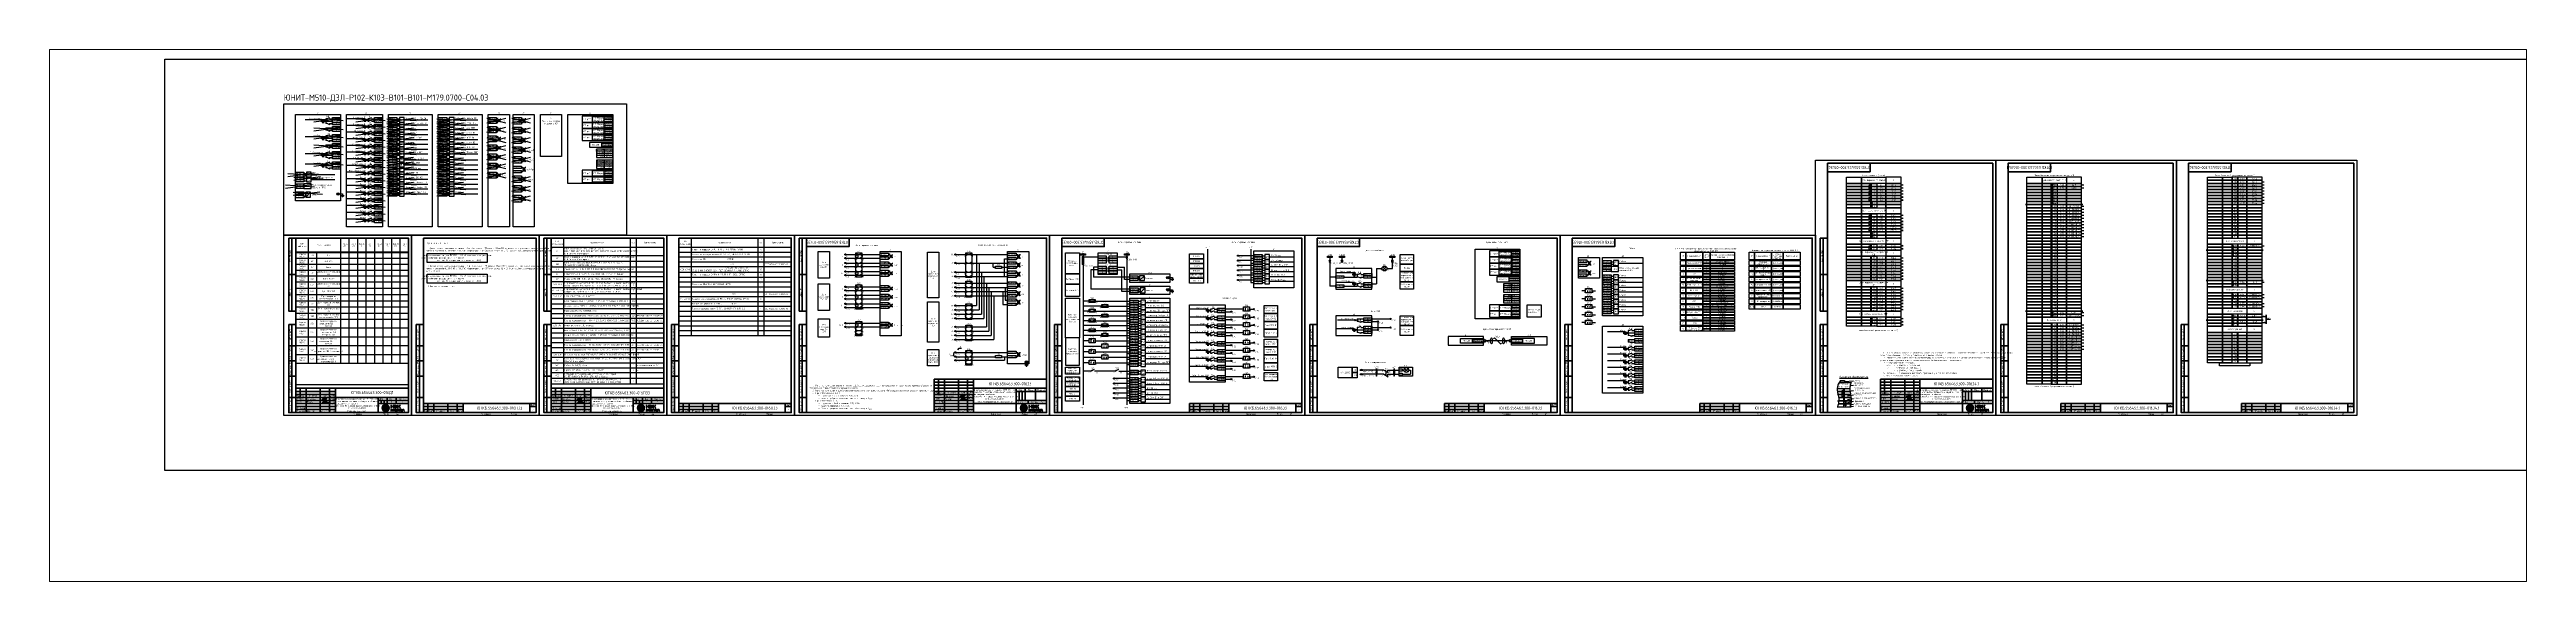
# Paper-space layout 'Э4.1_2' of a CAD drawing. Header units: millimetres. Extents: x -38 to 191, y 81 to 130.
# The model-space entities are those that its viewports show. They can reach past a viewport. Long polylines and large blocks are cut down to what shows.
import ezdxf

# ---------------------------------------------------------------- set-up
doc = ezdxf.new("R2010")
doc.units = ezdxf.units.MM
doc.styles.add('Gost type A_2.5', font='GOST_A.TTF', dxfattribs={"height": 2.5})
doc.styles.add('Gost_type_A', font='GOST_A.TTF')

# ---------------------------------------------------------------- blocks, each defined once
blk = doc.blocks.new('Штамп угловой верхний')
at = {"lineweight": 50}
blk.add_lwpolyline([(0, 0), (70, 0), (70, -14), (0, -14)], close=True, dxfattribs=at)
blk = doc.blocks.new('Формат_А3')
blk.add_lwpolyline([(-420, 297), (0, 297), (0, 0), (-420, 0)], close=True)
at = {"lineweight": 50}
blk.add_lwpolyline([(-400, 292), (-5, 292), (-5, 5), (-400, 5)], close=True, dxfattribs=at)
blk = doc.blocks.new('Штамп левый верхний')
at = {"lineweight": 50}
for points in [[(-12, 0), (-7, 0), (-7, -60), (-12, -60)], [(-7, 0), (0, 0), (0, -60), (-7, -60)], [(-12, -60), (-7, -60), (-7, -120), (-12, -120)], [(-7, -60), (0, -60), (0, -120), (-7, -120)]]:
    blk.add_lwpolyline(points, close=True, dxfattribs=at)
at = {"char_height": 2.5, "width": 60, "attachment_point": 5, "rotation": 90, "style": 'Gost_type_A'}
for s, insert in [('Перв. примен.', (-9.5, -30)), ('Справ. №', (-9.5, -90))]:
    blk.add_mtext(s, dxfattribs=dict(at, insert=insert))
blk = doc.blocks.new('Штамп левый нижний')
at = {"lineweight": 50}
for points in [[(-12, 145), (-7, 145), (-7, 110), (-12, 110)], [(-7, 145), (0, 145), (0, 110), (-7, 110)], [(-12, 110), (-7, 110), (-7, 85), (-12, 85)], [(-12, 85), (-7, 85), (-7, 60), (-12, 60)], [(-7, 110), (0, 110), (0, 85), (-7, 85)], [(-7, 85), (0, 85), (0, 60), (-7, 60)], [(-12, 60), (-7, 60), (-7, 25), (-12, 25)], [(-7, 60), (0, 60), (0, 25), (-7, 25)], [(-12, 25), (-7, 25), (-7, 0), (-12, 0)], [(-7, 25), (0, 25), (0, 0), (-7, 0)]]:
    blk.add_lwpolyline(points, close=True, dxfattribs=at)
at = {"char_height": 2.5, "attachment_point": 5, "rotation": 90, "style": 'Gost_type_A'}
for s, insert, width in [('Подп. и дата', (-9.5, 127.5), 35), ('Инв. № дубл.', (-9.5, 97.5), 25), ('Подп. и дата', (-9.5, 42.5), 35), ('Взам. инв. №', (-9.5, 72.5), 25), ('Инв. N подл.', (-9.5, 12.5), 25)]:
    blk.add_mtext(s, dxfattribs=dict(at, insert=insert, width=width))
blk = doc.blocks.new('*U20')
at = {"lineweight": 0, "true_color": 0x00cb62}
h = blk.add_hatch(color=112, dxfattribs=at)
h.dxf.hatch_style = 1
edge = h.paths.add_edge_path()
edge.add_spline(control_points=[(-12.5, 6.1), (-15.9, 6.1), (-18.6, 3.3), (-18.6, 0)], knot_values=[1, 1, 1, 1, 2, 2, 2, 2], degree=3, periodic=0)
edge.add_spline(control_points=[(-18.6, 0), (-18.6, -3.4), (-15.9, -6.2), (-12.5, -6.2)], knot_values=[0, 0, 0, 0, 1, 1, 1, 1], degree=3, periodic=0)
edge.add_spline(control_points=[(-12.5, -6.2), (-9.1, -6.2), (-6.3, -3.4), (-6.3, 0)], knot_values=[3, 3, 3, 3, 4, 4, 4, 4], degree=3, periodic=0)
edge.add_spline(control_points=[(-6.3, 0), (-6.3, 3.3), (-9.1, 6.1), (-12.5, 6.1)], knot_values=[2, 2, 2, 2, 3, 3, 3, 3], degree=3, periodic=0)
edge = h.paths.add_edge_path(flags=16)
edge.add_spline(control_points=[(-18.2, 0), (-18.2, 3.2), (-15.7, 6), (-12.5, 6)], knot_values=[0, 0, 0, 0, 1, 1, 1, 1], degree=3, periodic=0)
edge.add_spline(control_points=[(-12.5, 6), (-9.2, 6), (-6.7, 3.2), (-6.7, 0)], knot_values=[3, 3, 3, 3, 4, 4, 4, 4], degree=3, periodic=0)
edge.add_spline(control_points=[(-6.7, 0), (-6.7, -3.3), (-9.2, -5.8), (-12.5, -5.8)], knot_values=[2, 2, 2, 2, 3, 3, 3, 3], degree=3, periodic=0)
edge.add_spline(control_points=[(-12.5, -5.8), (-15.7, -5.8), (-18.2, -3.3), (-18.2, 0)], knot_values=[1, 1, 1, 1, 2, 2, 2, 2], degree=3, periodic=0)
h = blk.add_hatch(color=112, dxfattribs=at)
h.dxf.hatch_style = 1
edge = h.paths.add_edge_path()
edge.add_spline(control_points=[(-12.5, 5.5), (-15.7, 5.5), (-18.2, 3), (-18.2, 0)], knot_values=[1, 1, 1, 1, 2, 2, 2, 2], degree=3, periodic=0)
edge.add_spline(control_points=[(-18.2, 0), (-18.2, -3.1), (-15.7, -5.6), (-12.5, -5.6)], knot_values=[0, 0, 0, 0, 1, 1, 1, 1], degree=3, periodic=0)
edge.add_spline(control_points=[(-12.5, -5.6), (-9.3, -5.6), (-6.7, -3.1), (-6.7, 0)], knot_values=[3, 3, 3, 3, 4, 4, 4, 4], degree=3, periodic=0)
edge.add_spline(control_points=[(-6.7, 0), (-6.7, 3), (-9.3, 5.5), (-12.5, 5.5)], knot_values=[2, 2, 2, 2, 3, 3, 3, 3], degree=3, periodic=0)
edge = h.paths.add_edge_path(flags=16)
edge.add_spline(control_points=[(-17.9, 0), (-17.9, 2.9), (-15.5, 5.4), (-12.5, 5.4)], knot_values=[0, 0, 0, 0, 1, 1, 1, 1], degree=3, periodic=0)
edge.add_spline(control_points=[(-12.5, 5.4), (-9.4, 5.4), (-7.1, 2.9), (-7.1, 0)], knot_values=[3, 3, 3, 3, 4, 4, 4, 4], degree=3, periodic=0)
edge.add_spline(control_points=[(-7.1, 0), (-7.1, -3), (-9.4, -5.3), (-12.5, -5.3)], knot_values=[2, 2, 2, 2, 3, 3, 3, 3], degree=3, periodic=0)
edge.add_spline(control_points=[(-12.5, -5.3), (-15.5, -5.3), (-17.9, -3), (-17.9, 0)], knot_values=[1, 1, 1, 1, 2, 2, 2, 2], degree=3, periodic=0)
h = blk.add_hatch(color=112, dxfattribs=at)
h.dxf.hatch_style = 1
edge = h.paths.add_edge_path()
edge.add_spline(control_points=[(-17.9, 0), (-17.9, -2.8), (-15.5, -5), (-12.5, -5)], knot_values=[0, 0, 0, 0, 1, 1, 1, 1], degree=3, periodic=0)
edge.add_spline(control_points=[(-12.5, -5), (-9.5, -5), (-7.1, -2.8), (-7.1, 0)], knot_values=[3, 3, 3, 3, 4, 4, 4, 4], degree=3, periodic=0)
edge.add_spline(control_points=[(-7.1, 0), (-7.1, 2.7), (-9.5, 4.9), (-12.5, 4.9)], knot_values=[2, 2, 2, 2, 3, 3, 3, 3], degree=3, periodic=0)
edge.add_spline(control_points=[(-12.5, 4.9), (-15.5, 4.9), (-17.9, 2.7), (-17.9, 0)], knot_values=[1, 1, 1, 1, 2, 2, 2, 2], degree=3, periodic=0)
edge = h.paths.add_edge_path(flags=16)
edge.add_spline(control_points=[(-17.5, 0), (-17.5, 2.6), (-15.3, 4.8), (-12.5, 4.8)], knot_values=[0, 0, 0, 0, 1, 1, 1, 1], degree=3, periodic=0)
edge.add_spline(control_points=[(-12.5, 4.8), (-9.6, 4.8), (-7.4, 2.6), (-7.4, 0)], knot_values=[3, 3, 3, 3, 4, 4, 4, 4], degree=3, periodic=0)
edge.add_spline(control_points=[(-7.4, 0), (-7.4, -2.7), (-9.6, -4.7), (-12.5, -4.7)], knot_values=[2, 2, 2, 2, 3, 3, 3, 3], degree=3, periodic=0)
edge.add_spline(control_points=[(-12.5, -4.7), (-15.3, -4.7), (-17.5, -2.7), (-17.5, 0)], knot_values=[1, 1, 1, 1, 2, 2, 2, 2], degree=3, periodic=0)
h = blk.add_hatch(color=112, dxfattribs=at)
h.dxf.hatch_style = 1
edge = h.paths.add_edge_path()
edge.add_spline(control_points=[(-7.4, 0), (-7.4, 0.3), (-7.5, 0.6), (-7.5, 0.9)], knot_values=[3, 3, 3, 3, 3.12466, 3.12466, 3.12466, 3.12466], degree=3, periodic=0)
edge.add_spline(control_points=[(-7.5, 0.9), (-8, 2.9), (-10.1, 4.4), (-12.5, 4.4)], knot_values=[2, 2, 2, 2, 2.864772, 2.864772, 2.864772, 2.864772], degree=3, periodic=0)
edge.add_spline(control_points=[(-12.5, 4.4), (-14.9, 4.4), (-16.9, 2.9), (-17.4, 0.9)], knot_values=[1.135231, 1.135231, 1.135231, 1.135231, 2, 2, 2, 2], degree=3, periodic=0)
edge.add_spline(control_points=[(-17.4, 0.9), (-17.5, 0.6), (-17.5, 0.3), (-17.5, 0)], knot_values=[0.875337, 0.875337, 0.875337, 0.875337, 1, 1, 1, 1], degree=3, periodic=0)
edge.add_spline(control_points=[(-17.5, 0), (-17.5, -0.4), (-17.5, -0.7), (-17.4, -1.1)], knot_values=[1, 1, 1, 1, 1.132178, 1.132178, 1.132178, 1.132178], degree=3, periodic=0)
edge.add_spline(control_points=[(-17.4, -1.1), (-16.9, -3), (-14.9, -4.5), (-12.5, -4.5)], knot_values=[0, 0, 0, 0, 0.858028, 0.858028, 0.858028, 0.858028], degree=3, periodic=0)
edge.add_spline(control_points=[(-12.5, -4.5), (-10.1, -4.5), (-8.1, -3), (-7.6, -1.1)], knot_values=[3.141968, 3.141968, 3.141968, 3.141968, 4, 4, 4, 4], degree=3, periodic=0)
edge.add_spline(control_points=[(-7.6, -1.1), (-7.5, -0.7), (-7.4, -0.4), (-7.4, 0)], knot_values=[2.867825, 2.867825, 2.867825, 2.867825, 3, 3, 3, 3], degree=3, periodic=0)
edge = h.paths.add_edge_path(flags=16)
edge.add_spline(control_points=[(-17.2, 0), (-17.2, 0.2), (-17.1, 0.5), (-17.1, 0.8)], knot_values=[1, 1, 1, 1, 1.132889, 1.132889, 1.132889, 1.132889], degree=3, periodic=0)
edge.add_spline(control_points=[(-17.1, 0.8), (-16.6, 2.7), (-14.8, 4.2), (-12.5, 4.2)], knot_values=[0, 0, 0, 0, 0.878882, 0.878882, 0.878882, 0.878882], degree=3, periodic=0)
edge.add_spline(control_points=[(-12.5, 4.2), (-10.1, 4.2), (-8.3, 2.7), (-7.9, 0.8)], knot_values=[3.121118, 3.121118, 3.121118, 3.121118, 4, 4, 4, 4], degree=3, periodic=0)
edge.add_spline(control_points=[(-7.9, 0.8), (-7.8, 0.5), (-7.8, 0.2), (-7.8, 0)], knot_values=[2.867111, 2.867111, 2.867111, 2.867111, 3, 3, 3, 3], degree=3, periodic=0)
edge.add_spline(control_points=[(-7.8, 0), (-7.8, -0.3), (-7.8, -0.6), (-7.9, -0.9)], knot_values=[3, 3, 3, 3, 3.139265, 3.139265, 3.139265, 3.139265], degree=3, periodic=0)
edge.add_spline(control_points=[(-7.9, -0.9), (-8.3, -2.8), (-10.2, -4.1), (-12.5, -4.1), (-14.8, -4.1), (-16.6, -2.8), (-17, -0.9)], knot_values=[1.128324, 1.128324, 1.128324, 1.128324, 2, 2, 2, 2.871676, 2.871676, 2.871676, 2.871676], degree=3, periodic=0)
edge.add_spline(control_points=[(-17, -0.9), (-17.1, -0.6), (-17.2, -0.3), (-17.2, 0)], knot_values=[0.860735, 0.860735, 0.860735, 0.860735, 1, 1, 1, 1], degree=3, periodic=0)
edge = h.paths.add_edge_path(flags=0)
edge.add_spline(control_points=[(-16.8, 0), (-16.8, 0.2), (-16.8, 0.4), (-16.7, 0.6)], knot_values=[1, 1, 1, 1, 1.129952, 1.129952, 1.129952, 1.129952], degree=3, periodic=0)
edge.add_spline(control_points=[(-16.7, 0.6), (-16.3, 2.3), (-14.6, 3.7), (-12.5, 3.7)], knot_values=[0, 0, 0, 0, 0.883348, 0.883348, 0.883348, 0.883348], degree=3, periodic=0)
edge.add_spline(control_points=[(-12.5, 3.7), (-10.3, 3.7), (-8.6, 2.3), (-8.2, 0.6)], knot_values=[3.11667, 3.11667, 3.11667, 3.11667, 4, 4, 4, 4], degree=3, periodic=0)
edge.add_spline(control_points=[(-8.2, 0.6), (-8.2, 0.4), (-8.1, 0.2), (-8.1, 0)], knot_values=[2.870028, 2.870028, 2.870028, 2.870028, 3, 3, 3, 3], degree=3, periodic=0)
edge.add_spline(control_points=[(-8.1, 0), (-8.1, -0.3), (-8.2, -0.5), (-8.2, -0.8)], knot_values=[3, 3, 3, 3, 3.135947, 3.135947, 3.135947, 3.135947], degree=3, periodic=0)
edge.add_spline(control_points=[(-8.2, -0.8), (-8.6, -2.4), (-10.3, -3.5), (-12.5, -3.5)], knot_values=[2, 2, 2, 2, 2.876458, 2.876458, 2.876458, 2.876458], degree=3, periodic=0)
edge.add_spline(control_points=[(-12.5, -3.5), (-14.6, -3.5), (-16.3, -2.4), (-16.7, -0.8)], knot_values=[1.12352, 1.12352, 1.12352, 1.12352, 2, 2, 2, 2], degree=3, periodic=0)
edge.add_spline(control_points=[(-16.7, -0.8), (-16.8, -0.5), (-16.8, -0.3), (-16.8, 0)], knot_values=[0.864077, 0.864077, 0.864077, 0.864077, 1, 1, 1, 1], degree=3, periodic=0)
edge = h.paths.add_edge_path(flags=0)
edge.add_spline(control_points=[(-16.4, 0), (-16.4, 0.1), (-16.4, 0.3), (-16.4, 0.5)], knot_values=[1, 1, 1, 1, 1.126377, 1.126377, 1.126377, 1.126377], degree=3, periodic=0)
edge.add_spline(control_points=[(-16.4, 0.5), (-16, 1.9), (-14.5, 3.1), (-12.5, 3.1)], knot_values=[0, 0, 0, 0, 0.888928, 0.888928, 0.888928, 0.888928], degree=3, periodic=0)
edge.add_spline(control_points=[(-12.5, 3.1), (-10.5, 3.1), (-8.9, 1.9), (-8.6, 0.5)], knot_values=[3.111075, 3.111075, 3.111075, 3.111075, 4, 4, 4, 4], degree=3, periodic=0)
edge.add_spline(control_points=[(-8.6, 0.5), (-8.5, 0.3), (-8.5, 0.1), (-8.5, 0)], knot_values=[2.87362, 2.87362, 2.87362, 2.87362, 3, 3, 3, 3], degree=3, periodic=0)
edge.add_spline(control_points=[(-8.5, 0), (-8.5, -0.2), (-8.5, -0.4), (-8.6, -0.6)], knot_values=[3, 3, 3, 3, 3.131788, 3.131788, 3.131788, 3.131788], degree=3, periodic=0)
edge.add_spline(control_points=[(-8.6, -0.6), (-8.9, -2), (-10.5, -3), (-12.5, -3)], knot_values=[2, 2, 2, 2, 2.882553, 2.882553, 2.882553, 2.882553], degree=3, periodic=0)
edge.add_spline(control_points=[(-12.5, -3), (-14.5, -3), (-16, -2), (-16.3, -0.6)], knot_values=[1.117444, 1.117444, 1.117444, 1.117444, 2, 2, 2, 2], degree=3, periodic=0)
edge.add_spline(control_points=[(-16.3, -0.6), (-16.4, -0.4), (-16.4, -0.2), (-16.4, 0)], knot_values=[0.868215, 0.868215, 0.868215, 0.868215, 1, 1, 1, 1], degree=3, periodic=0)
edge = h.paths.add_edge_path(flags=0)
edge.add_spline(control_points=[(-16, -0.5), (-16, -0.3), (-16.1, -0.2), (-16.1, 0), (-16.1, 0.1), (-16, 0.2), (-16, 0.4)], knot_values=[0.873534, 0.873534, 0.873534, 0.873534, 1, 1, 1, 1.12176, 1.12176, 1.12176, 1.12176], degree=3, periodic=0)
edge.add_spline(control_points=[(-16, 0.4), (-15.7, 1.5), (-14.3, 2.5), (-12.5, 2.5), (-10.6, 2.5), (-9.2, 1.5), (-8.9, 0.4)], knot_values=[3.103684, 3.103684, 3.103684, 3.103684, 3.999991, 3.999991, 3.999991, 4.896306, 4.896306, 4.896306, 4.896306], degree=3, periodic=0)
edge.add_spline(control_points=[(-8.9, 0.4), (-8.9, 0.2), (-8.9, 0.1), (-8.9, 0), (-8.9, -0.2), (-8.9, -0.3), (-8.9, -0.5)], knot_values=[2.878251, 2.878251, 2.878251, 2.878251, 3, 3, 3, 3.126453, 3.126453, 3.126453, 3.126453], degree=3, periodic=0)
edge.add_spline(control_points=[(-8.9, -0.5), (-9.2, -1.6), (-10.6, -2.4), (-12.5, -2.4), (-14.3, -2.4), (-15.7, -1.6), (-16, -0.5)], knot_values=[1.109435, 1.109435, 1.109435, 1.109435, 2.000012, 2.000012, 2.000012, 2.890577, 2.890577, 2.890577, 2.890577], degree=3, periodic=0)
edge = h.paths.add_edge_path(flags=0)
edge.add_spline(control_points=[(-15.7, 0), (-15.7, 0.1), (-15.7, 0.2), (-15.6, 0.3)], knot_values=[1, 1, 1, 1, 1.121318, 1.121318, 1.121318, 1.121318], degree=3, periodic=0)
edge.add_spline(control_points=[(-15.6, 0.3), (-15.4, 1.2), (-14.1, 1.9), (-12.5, 1.9)], knot_values=[0, 0, 0, 0, 0.9007, 0.9007, 0.9007, 0.9007], degree=3, periodic=0)
edge.add_spline(control_points=[(-12.5, 1.9), (-10.8, 1.9), (-9.5, 1.2), (-9.3, 0.3)], knot_values=[3.099305, 3.099305, 3.099305, 3.099305, 4, 4, 4, 4], degree=3, periodic=0)
edge.add_spline(control_points=[(-9.3, 0.3), (-9.3, 0.2), (-9.2, 0.1), (-9.2, 0)], knot_values=[2.878676, 2.878676, 2.878676, 2.878676, 3, 3, 3, 3], degree=3, periodic=0)
edge.add_spline(control_points=[(-9.2, 0), (-9.2, -0.2), (-9.3, -0.3), (-9.3, -0.4)], knot_values=[3, 3, 3, 3, 3.126159, 3.126159, 3.126159, 3.126159], degree=3, periodic=0)
edge.add_spline(control_points=[(-9.3, -0.4), (-9.5, -1.2), (-10.8, -1.8), (-12.5, -1.8), (-14.1, -1.8), (-15.4, -1.2), (-15.6, -0.4)], knot_values=[1.105344, 1.105344, 1.105344, 1.105344, 1.999995, 1.999995, 1.999995, 2.89465, 2.89465, 2.89465, 2.89465], degree=3, periodic=0)
edge.add_spline(control_points=[(-15.6, -0.4), (-15.7, -0.3), (-15.7, -0.2), (-15.7, 0)], knot_values=[0.873848, 0.873848, 0.873848, 0.873848, 1, 1, 1, 1], degree=3, periodic=0)
edge = h.paths.add_edge_path(flags=0)
edge.add_spline(control_points=[(-15.3, 0), (-15.3, 0), (-15.3, 0.1), (-15.3, 0.2)], knot_values=[1, 1, 1, 1, 1.112633, 1.112633, 1.112633, 1.112633], degree=3, periodic=0)
edge.add_spline(control_points=[(-15.3, 0.2), (-15.1, 0.8), (-13.9, 1.4), (-12.5, 1.4)], knot_values=[0, 0, 0, 0, 0.904875, 0.904875, 0.904875, 0.904875], degree=3, periodic=0)
edge.add_spline(control_points=[(-12.5, 1.4), (-11, 1.4), (-9.9, 0.8), (-9.6, 0.2)], knot_values=[3.095133, 3.095133, 3.095133, 3.095133, 4, 4, 4, 4], degree=3, periodic=0)
edge.add_spline(control_points=[(-9.6, 0.2), (-9.6, 0.1), (-9.6, 0), (-9.6, 0)], knot_values=[2.887357, 2.887357, 2.887357, 2.887357, 3, 3, 3, 3], degree=3, periodic=0)
edge.add_spline(control_points=[(-9.6, 0), (-9.6, -0.1), (-9.6, -0.2), (-9.7, -0.3)], knot_values=[3, 3, 3, 3, 3.117814, 3.117814, 3.117814, 3.117814], degree=3, periodic=0)
edge.add_spline(control_points=[(-9.7, -0.3), (-9.9, -0.9), (-11, -1.2), (-12.5, -1.2)], knot_values=[2, 2, 2, 2, 2.897768, 2.897768, 2.897768, 2.897768], degree=3, periodic=0)
edge.add_spline(control_points=[(-12.5, -1.2), (-13.9, -1.2), (-15.1, -0.9), (-15.3, -0.3)], knot_values=[1.102221, 1.102221, 1.102221, 1.102221, 2, 2, 2, 2], degree=3, periodic=0)
edge.add_spline(control_points=[(-15.3, -0.3), (-15.3, -0.2), (-15.3, -0.1), (-15.3, 0)], knot_values=[0.882198, 0.882198, 0.882198, 0.882198, 1, 1, 1, 1], degree=3, periodic=0)
edge = h.paths.add_edge_path(flags=0)
edge.add_spline(control_points=[(-15, 0), (-15, 0), (-15, 0), (-14.9, 0)], knot_values=[0.901648, 0.901648, 0.901648, 0.901648, 1, 1, 1, 1], degree=3, periodic=0)
edge.add_spline(control_points=[(-14.9, 0), (-14.8, 0.4), (-13.9, 0.8), (-12.5, 0.8)], knot_values=[0, 0, 0, 0, 0.912829, 0.912829, 0.912829, 0.912829], degree=3, periodic=0)
edge.add_spline(control_points=[(-12.5, 0.8), (-11.1, 0.8), (-10.2, 0.4), (-10, 0)], knot_values=[3.087219, 3.087219, 3.087219, 3.087219, 4, 4, 4, 4], degree=3, periodic=0)
edge.add_spline(control_points=[(-10, 0), (-10, 0), (-10, 0), (-10, 0)], knot_values=[3, 3, 3, 3, 3.098413, 3.098413, 3.098413, 3.098413], degree=3, periodic=0)
edge.add_spline(control_points=[(-10, 0), (-10, -0.1), (-10, -0.1), (-10, -0.1)], knot_values=[2.896056, 2.896056, 2.896056, 2.896056, 3, 3, 3, 3], degree=3, periodic=0)
edge.add_spline(control_points=[(-10, -0.1), (-10.2, -0.4), (-11.1, -0.7), (-12.5, -0.7)], knot_values=[2, 2, 2, 2, 2.903474, 2.903474, 2.903474, 2.903474], degree=3, periodic=0)
edge.add_spline(control_points=[(-12.5, -0.7), (-13.8, -0.7), (-14.8, -0.4), (-14.9, -0.1)], knot_values=[1.096469, 1.096469, 1.096469, 1.096469, 2, 2, 2, 2], degree=3, periodic=0)
edge.add_spline(control_points=[(-14.9, -0.1), (-15, -0.1), (-15, -0.1), (-15, 0)], knot_values=[1, 1, 1, 1, 1.103878, 1.103878, 1.103878, 1.103878], degree=3, periodic=0)
edge = h.paths.add_edge_path(flags=0)
edge.add_spline(control_points=[(-14.6, 0), (-14.6, 0), (-13.3, 0.1), (-12.5, 0.1)], knot_values=[1, 1, 1, 1, 2, 2, 2, 2], degree=3, periodic=0)
edge.add_spline(control_points=[(-12.5, 0.1), (-11.7, 0.1), (-10.4, 0), (-10.4, 0)], knot_values=[2, 2, 2, 2, 3, 3, 3, 3], degree=3, periodic=0)
edge.add_spline(control_points=[(-10.4, 0), (-10.4, -0.1), (-11.7, -0.2), (-12.5, -0.2)], knot_values=[3, 3, 3, 3, 4, 4, 4, 4], degree=3, periodic=0)
edge.add_spline(control_points=[(-12.5, -0.2), (-13.3, -0.2), (-14.6, -0.1), (-14.6, 0)], knot_values=[0, 0, 0, 0, 1, 1, 1, 1], degree=3, periodic=0)
h = blk.add_hatch(color=112, dxfattribs=at)
h.dxf.hatch_style = 1
edge = h.paths.add_edge_path()
edge.add_spline(control_points=[(-16.7, 0.6), (-16.3, 2.3), (-14.6, 3.7), (-12.5, 3.7)], knot_values=[0, 0, 0, 0, 0.883348, 0.883348, 0.883348, 0.883348], degree=3, periodic=0)
edge.add_spline(control_points=[(-12.5, 3.7), (-10.3, 3.7), (-8.6, 2.3), (-8.2, 0.6)], knot_values=[3.11667, 3.11667, 3.11667, 3.11667, 4, 4, 4, 4], degree=3, periodic=0)
edge.add_spline(control_points=[(-8.2, 0.6), (-8.2, 0.4), (-8.1, 0.2), (-8.1, 0)], knot_values=[2.870028, 2.870028, 2.870028, 2.870028, 3, 3, 3, 3], degree=3, periodic=0)
edge.add_spline(control_points=[(-8.1, 0), (-8.1, -0.3), (-8.2, -0.5), (-8.2, -0.8)], knot_values=[3, 3, 3, 3, 3.135947, 3.135947, 3.135947, 3.135947], degree=3, periodic=0)
edge.add_spline(control_points=[(-8.2, -0.8), (-8.6, -2.4), (-10.3, -3.5), (-12.5, -3.5)], knot_values=[2, 2, 2, 2, 2.876458, 2.876458, 2.876458, 2.876458], degree=3, periodic=0)
edge.add_spline(control_points=[(-12.5, -3.5), (-13.9, -3.5), (-15.1, -3.1), (-15.8, -2.3)], knot_values=[1.431996, 1.431996, 1.431996, 1.431996, 2, 2, 2, 2], degree=3, periodic=0)
edge.add_line((-15.8, -2.3), (-16.1, -2.5))
edge.add_spline(control_points=[(-16.1, -2.5), (-15.3, -3.3), (-13.9, -3.9), (-12.5, -3.9)], knot_values=[0, 0, 0, 0, 0.570003, 0.570003, 0.570003, 0.570003], degree=3, periodic=0)
edge.add_spline(control_points=[(-12.5, -3.9), (-10.2, -3.9), (-8.4, -2.6), (-7.9, -0.9)], knot_values=[3.139265, 3.139265, 3.139265, 3.139265, 4, 4, 4, 4], degree=3, periodic=0)
edge.add_spline(control_points=[(-7.9, -0.9), (-7.8, -0.6), (-7.8, -0.3), (-7.8, 0), (-7.8, 0.2), (-7.8, 0.5), (-7.9, 0.8)], knot_values=[2.871676, 2.871676, 2.871676, 2.871676, 3, 3, 3, 3.121118, 3.121118, 3.121118, 3.121118], degree=3, periodic=0)
edge.add_spline(control_points=[(-7.9, 0.8), (-8.3, 2.5), (-10.2, 3.8), (-12.5, 3.8)], knot_values=[2, 2, 2, 2, 2.867111, 2.867111, 2.867111, 2.867111], degree=3, periodic=0)
edge.add_spline(control_points=[(-12.5, 3.8), (-14.7, 3.8), (-16.6, 2.5), (-17.1, 0.8)], knot_values=[1.132889, 1.132889, 1.132889, 1.132889, 2, 2, 2, 2], degree=3, periodic=0)
edge.add_spline(control_points=[(-17.1, 0.8), (-17.1, 0.5), (-17.1, 0.2), (-17.1, 0), (-17.1, -0.3), (-17.1, -0.6), (-17, -0.9)], knot_values=[0.878882, 0.878882, 0.878882, 0.878882, 1, 1, 1, 1.128324, 1.128324, 1.128324, 1.128324], degree=3, periodic=0)
edge.add_spline(control_points=[(-17, -0.9), (-16.9, -1.5), (-16.6, -2), (-16.1, -2.5)], knot_values=[0.570003, 0.570003, 0.570003, 0.570003, 0.860735, 0.860735, 0.860735, 0.860735], degree=3, periodic=0)
edge.add_line((-16.1, -2.5), (-15.8, -2.3))
edge.add_spline(control_points=[(-15.8, -2.3), (-16.3, -1.8), (-16.6, -1.3), (-16.7, -0.8)], knot_values=[1.12352, 1.12352, 1.12352, 1.12352, 1.431996, 1.431996, 1.431996, 1.431996], degree=3, periodic=0)
edge.add_spline(control_points=[(-16.7, -0.8), (-16.8, -0.5), (-16.8, -0.3), (-16.8, 0)], knot_values=[0.864077, 0.864077, 0.864077, 0.864077, 1, 1, 1, 1], degree=3, periodic=0)
edge.add_spline(control_points=[(-16.8, 0), (-16.8, 0.2), (-16.8, 0.4), (-16.7, 0.6)], knot_values=[1, 1, 1, 1, 1.129952, 1.129952, 1.129952, 1.129952], degree=3, periodic=0)
h = blk.add_hatch(color=112, dxfattribs=at)
h.dxf.hatch_style = 1
edge = h.paths.add_edge_path()
edge.add_spline(control_points=[(-16.8, 0), (-16.8, -0.3), (-16.7, -0.5), (-16.7, -0.8)], knot_values=[1, 1, 1, 1, 1.12352, 1.12352, 1.12352, 1.12352], degree=3, periodic=0)
edge.add_spline(control_points=[(-16.7, -0.8), (-16.3, -2.2), (-14.5, -3.3), (-12.5, -3.3)], knot_values=[0, 0, 0, 0, 0.864077, 0.864077, 0.864077, 0.864077], degree=3, periodic=0)
edge.add_spline(control_points=[(-12.5, -3.3), (-10.4, -3.3), (-8.7, -2.2), (-8.2, -0.8)], knot_values=[3.135947, 3.135947, 3.135947, 3.135947, 4, 4, 4, 4], degree=3, periodic=0)
edge.add_spline(control_points=[(-8.2, -0.8), (-8.2, -0.5), (-8.2, -0.3), (-8.2, 0)], knot_values=[2.876458, 2.876458, 2.876458, 2.876458, 3, 3, 3, 3], degree=3, periodic=0)
edge.add_spline(control_points=[(-8.2, 0), (-8.2, 0.2), (-8.2, 0.4), (-8.2, 0.6)], knot_values=[3, 3, 3, 3, 3.11667, 3.11667, 3.11667, 3.11667], degree=3, periodic=0)
edge.add_spline(control_points=[(-8.2, 0.6), (-8.7, 2.1), (-10.4, 3.2), (-12.5, 3.2)], knot_values=[2, 2, 2, 2, 2.870028, 2.870028, 2.870028, 2.870028], degree=3, periodic=0)
edge.add_spline(control_points=[(-12.5, 3.2), (-14.5, 3.2), (-16.3, 2.1), (-16.7, 0.6)], knot_values=[1.129952, 1.129952, 1.129952, 1.129952, 2, 2, 2, 2], degree=3, periodic=0)
edge.add_spline(control_points=[(-16.7, 0.6), (-16.8, 0.4), (-16.8, 0.2), (-16.8, 0)], knot_values=[0.883348, 0.883348, 0.883348, 0.883348, 1, 1, 1, 1], degree=3, periodic=0)
edge = h.paths.add_edge_path(flags=16)
edge.add_spline(control_points=[(-16.4, 0), (-16.4, 0.1), (-16.4, 0.3), (-16.4, 0.5)], knot_values=[1, 1, 1, 1, 1.126377, 1.126377, 1.126377, 1.126377], degree=3, periodic=0)
edge.add_spline(control_points=[(-16.4, 0.5), (-16, 1.9), (-14.5, 3.1), (-12.5, 3.1)], knot_values=[0, 0, 0, 0, 0.888928, 0.888928, 0.888928, 0.888928], degree=3, periodic=0)
edge.add_spline(control_points=[(-12.5, 3.1), (-10.5, 3.1), (-8.9, 1.9), (-8.6, 0.5)], knot_values=[3.111075, 3.111075, 3.111075, 3.111075, 4, 4, 4, 4], degree=3, periodic=0)
edge.add_spline(control_points=[(-8.6, 0.5), (-8.5, 0.3), (-8.5, 0.1), (-8.5, 0)], knot_values=[2.87362, 2.87362, 2.87362, 2.87362, 3, 3, 3, 3], degree=3, periodic=0)
edge.add_spline(control_points=[(-8.5, 0), (-8.5, -0.2), (-8.5, -0.4), (-8.6, -0.6)], knot_values=[3, 3, 3, 3, 3.131788, 3.131788, 3.131788, 3.131788], degree=3, periodic=0)
edge.add_spline(control_points=[(-8.6, -0.6), (-8.9, -2), (-10.5, -3), (-12.5, -3)], knot_values=[2, 2, 2, 2, 2.882553, 2.882553, 2.882553, 2.882553], degree=3, periodic=0)
edge.add_spline(control_points=[(-12.5, -3), (-14.5, -3), (-16, -2), (-16.3, -0.6)], knot_values=[1.117444, 1.117444, 1.117444, 1.117444, 2, 2, 2, 2], degree=3, periodic=0)
edge.add_spline(control_points=[(-16.3, -0.6), (-16.4, -0.4), (-16.4, -0.2), (-16.4, 0)], knot_values=[0.868215, 0.868215, 0.868215, 0.868215, 1, 1, 1, 1], degree=3, periodic=0)
edge = h.paths.add_edge_path(flags=0)
edge.add_spline(control_points=[(-16, -0.5), (-16, -0.3), (-16.1, -0.2), (-16.1, 0), (-16.1, 0.1), (-16, 0.2), (-16, 0.4)], knot_values=[0.873534, 0.873534, 0.873534, 0.873534, 1, 1, 1, 1.12176, 1.12176, 1.12176, 1.12176], degree=3, periodic=0)
edge.add_spline(control_points=[(-16, 0.4), (-15.7, 1.5), (-14.3, 2.5), (-12.5, 2.5), (-10.6, 2.5), (-9.2, 1.5), (-8.9, 0.4)], knot_values=[3.103684, 3.103684, 3.103684, 3.103684, 3.999991, 3.999991, 3.999991, 4.896306, 4.896306, 4.896306, 4.896306], degree=3, periodic=0)
edge.add_spline(control_points=[(-8.9, 0.4), (-8.9, 0.2), (-8.9, 0.1), (-8.9, 0), (-8.9, -0.2), (-8.9, -0.3), (-8.9, -0.5)], knot_values=[2.878251, 2.878251, 2.878251, 2.878251, 3, 3, 3, 3.126453, 3.126453, 3.126453, 3.126453], degree=3, periodic=0)
edge.add_spline(control_points=[(-8.9, -0.5), (-9.2, -1.6), (-10.6, -2.4), (-12.5, -2.4), (-14.3, -2.4), (-15.7, -1.6), (-16, -0.5)], knot_values=[1.109435, 1.109435, 1.109435, 1.109435, 2.000012, 2.000012, 2.000012, 2.890577, 2.890577, 2.890577, 2.890577], degree=3, periodic=0)
edge = h.paths.add_edge_path(flags=0)
edge.add_spline(control_points=[(-15.7, 0), (-15.7, 0.1), (-15.7, 0.2), (-15.6, 0.3)], knot_values=[1, 1, 1, 1, 1.121318, 1.121318, 1.121318, 1.121318], degree=3, periodic=0)
edge.add_spline(control_points=[(-15.6, 0.3), (-15.4, 1.2), (-14.1, 1.9), (-12.5, 1.9)], knot_values=[0, 0, 0, 0, 0.9007, 0.9007, 0.9007, 0.9007], degree=3, periodic=0)
edge.add_spline(control_points=[(-12.5, 1.9), (-10.8, 1.9), (-9.5, 1.2), (-9.3, 0.3)], knot_values=[3.099305, 3.099305, 3.099305, 3.099305, 4, 4, 4, 4], degree=3, periodic=0)
edge.add_spline(control_points=[(-9.3, 0.3), (-9.3, 0.2), (-9.2, 0.1), (-9.2, 0)], knot_values=[2.878676, 2.878676, 2.878676, 2.878676, 3, 3, 3, 3], degree=3, periodic=0)
edge.add_spline(control_points=[(-9.2, 0), (-9.2, -0.2), (-9.3, -0.3), (-9.3, -0.4)], knot_values=[3, 3, 3, 3, 3.126159, 3.126159, 3.126159, 3.126159], degree=3, periodic=0)
edge.add_spline(control_points=[(-9.3, -0.4), (-9.5, -1.2), (-10.8, -1.8), (-12.5, -1.8), (-14.1, -1.8), (-15.4, -1.2), (-15.6, -0.4)], knot_values=[1.105344, 1.105344, 1.105344, 1.105344, 1.999995, 1.999995, 1.999995, 2.89465, 2.89465, 2.89465, 2.89465], degree=3, periodic=0)
edge.add_spline(control_points=[(-15.6, -0.4), (-15.7, -0.3), (-15.7, -0.2), (-15.7, 0)], knot_values=[0.873848, 0.873848, 0.873848, 0.873848, 1, 1, 1, 1], degree=3, periodic=0)
edge = h.paths.add_edge_path(flags=0)
edge.add_spline(control_points=[(-15.3, 0.2), (-15.1, 0.8), (-13.9, 1.4), (-12.5, 1.4)], knot_values=[0, 0, 0, 0, 0.904875, 0.904875, 0.904875, 0.904875], degree=3, periodic=0)
edge.add_spline(control_points=[(-12.5, 1.4), (-11, 1.4), (-9.9, 0.8), (-9.6, 0.2)], knot_values=[3.095133, 3.095133, 3.095133, 3.095133, 4, 4, 4, 4], degree=3, periodic=0)
edge.add_spline(control_points=[(-9.6, 0.2), (-9.6, 0.1), (-9.6, 0), (-9.6, 0)], knot_values=[2.887357, 2.887357, 2.887357, 2.887357, 3, 3, 3, 3], degree=3, periodic=0)
edge.add_spline(control_points=[(-9.7, -0.3), (-9.6, -0.2), (-9.6, -0.1), (-9.6, 0)], knot_values=[3, 3, 3, 3, 3.117814, 3.117814, 3.117814, 3.117814], degree=3, periodic=0)
edge.add_spline(control_points=[(-9.7, -0.3), (-9.9, -0.9), (-11, -1.2), (-12.5, -1.2)], knot_values=[2, 2, 2, 2, 2.897768, 2.897768, 2.897768, 2.897768], degree=3, periodic=0)
edge.add_spline(control_points=[(-12.5, -1.2), (-13.9, -1.2), (-15.1, -0.9), (-15.3, -0.3)], knot_values=[1.102221, 1.102221, 1.102221, 1.102221, 2, 2, 2, 2], degree=3, periodic=0)
edge.add_spline(control_points=[(-15.3, 0), (-15.3, -0.1), (-15.3, -0.2), (-15.3, -0.3)], knot_values=[0.882198, 0.882198, 0.882198, 0.882198, 1, 1, 1, 1], degree=3, periodic=0)
edge.add_spline(control_points=[(-15.3, 0), (-15.3, 0), (-15.3, 0.1), (-15.3, 0.2)], knot_values=[1, 1, 1, 1, 1.112633, 1.112633, 1.112633, 1.112633], degree=3, periodic=0)
edge = h.paths.add_edge_path(flags=0)
edge.add_spline(control_points=[(-12.5, 0.4), (-13.3, 0.4), (-14.7, 0.3), (-14.9, 0)], knot_values=[0, 0, 0, 0, 0.901648, 0.901648, 0.901648, 0.901648], degree=3, periodic=0)
edge.add_spline(control_points=[(-14.9, 0), (-14.8, 0.4), (-13.9, 0.8), (-12.5, 0.8)], knot_values=[0, 0, 0, 0, 0.912829, 0.912829, 0.912829, 0.912829], degree=3, periodic=0)
edge.add_spline(control_points=[(-12.5, 0.8), (-11.1, 0.8), (-10.2, 0.4), (-10, 0)], knot_values=[3.087219, 3.087219, 3.087219, 3.087219, 4, 4, 4, 4], degree=3, periodic=0)
edge.add_spline(control_points=[(-10, 0), (-10, 0), (-10, 0), (-10, 0)], knot_values=[3, 3, 3, 3, 3.098413, 3.098413, 3.098413, 3.098413], degree=3, periodic=0)
edge.add_spline(control_points=[(-10, 0), (-10, -0.1), (-10, -0.1), (-10, -0.1)], knot_values=[2.896056, 2.896056, 2.896056, 2.896056, 3, 3, 3, 3], degree=3, periodic=0)
edge.add_spline(control_points=[(-12.5, -0.4), (-11.6, -0.4), (-10.3, -0.4), (-10, -0.1)], knot_values=[2, 2, 2, 2, 2.896056, 2.896056, 2.896056, 2.896056], degree=3, periodic=0)
edge.add_spline(control_points=[(-10, -0.1), (-10.2, -0.4), (-11.1, -0.7), (-12.5, -0.7)], knot_values=[2, 2, 2, 2, 2.903474, 2.903474, 2.903474, 2.903474], degree=3, periodic=0)
edge.add_spline(control_points=[(-12.5, -0.7), (-13.8, -0.7), (-14.8, -0.4), (-14.9, -0.1)], knot_values=[1.096469, 1.096469, 1.096469, 1.096469, 2, 2, 2, 2], degree=3, periodic=0)
edge.add_spline(control_points=[(-14.9, -0.1), (-15, -0.1), (-15, -0.1), (-15, 0)], knot_values=[1, 1, 1, 1, 1.103878, 1.103878, 1.103878, 1.103878], degree=3, periodic=0)
edge.add_spline(control_points=[(-15, 0), (-15, 0), (-15, 0), (-14.9, 0)], knot_values=[0.901648, 0.901648, 0.901648, 0.901648, 1, 1, 1, 1], degree=3, periodic=0)
edge = h.paths.add_edge_path(flags=0)
edge.add_spline(control_points=[(-14.6, 0), (-14.6, 0), (-13.3, 0.1), (-12.5, 0.1)], knot_values=[1, 1, 1, 1, 2, 2, 2, 2], degree=3, periodic=0)
edge.add_spline(control_points=[(-12.5, 0.1), (-11.7, 0.1), (-10.4, 0), (-10.4, 0)], knot_values=[2, 2, 2, 2, 3, 3, 3, 3], degree=3, periodic=0)
edge.add_spline(control_points=[(-10.4, 0), (-10.4, -0.1), (-11.7, -0.2), (-12.5, -0.2)], knot_values=[3, 3, 3, 3, 4, 4, 4, 4], degree=3, periodic=0)
edge.add_spline(control_points=[(-12.5, -0.2), (-13.3, -0.2), (-14.6, -0.1), (-14.6, 0)], knot_values=[0, 0, 0, 0, 1, 1, 1, 1], degree=3, periodic=0)
h = blk.add_hatch(color=112, dxfattribs=at)
h.dxf.hatch_style = 1
edge = h.paths.add_edge_path()
edge.add_spline(control_points=[(-16.4, 0.5), (-16.4, 0.3), (-16.4, 0.1), (-16.4, 0)], knot_values=[0.888928, 0.888928, 0.888928, 0.888928, 1, 1, 1, 1], degree=3, periodic=0)
edge.add_spline(control_points=[(-16.4, 0), (-16.4, -0.2), (-16.4, -0.4), (-16.3, -0.6)], knot_values=[1, 1, 1, 1, 1.117444, 1.117444, 1.117444, 1.117444], degree=3, periodic=0)
edge.add_spline(control_points=[(-16.3, -0.6), (-16, -1.8), (-14.4, -2.7), (-12.5, -2.7)], knot_values=[0, 0, 0, 0, 0.868215, 0.868215, 0.868215, 0.868215], degree=3, periodic=0)
edge.add_spline(control_points=[(-12.5, -2.7), (-10.6, -2.7), (-9, -1.8), (-8.6, -0.6)], knot_values=[3.131788, 3.131788, 3.131788, 3.131788, 4, 4, 4, 4], degree=3, periodic=0)
edge.add_spline(control_points=[(-8.6, -0.6), (-8.6, -0.4), (-8.5, -0.2), (-8.5, 0)], knot_values=[2.882553, 2.882553, 2.882553, 2.882553, 3, 3, 3, 3], degree=3, periodic=0)
edge.add_spline(control_points=[(-8.5, 0), (-8.5, 0.1), (-8.5, 0.3), (-8.6, 0.5)], knot_values=[3, 3, 3, 3, 3.111075, 3.111075, 3.111075, 3.111075], degree=3, periodic=0)
edge.add_spline(control_points=[(-8.6, 0.5), (-9, 1.7), (-10.6, 2.6), (-12.5, 2.6)], knot_values=[2, 2, 2, 2, 2.87362, 2.87362, 2.87362, 2.87362], degree=3, periodic=0)
edge.add_spline(control_points=[(-12.5, 2.6), (-14.4, 2.6), (-16, 1.7), (-16.4, 0.5)], knot_values=[1.126377, 1.126377, 1.126377, 1.126377, 2, 2, 2, 2], degree=3, periodic=0)
edge = h.paths.add_edge_path(flags=16)
edge.add_spline(control_points=[(-16, 0.4), (-15.7, 1.5), (-14.3, 2.5), (-12.5, 2.5), (-10.6, 2.5), (-9.2, 1.5), (-8.9, 0.4)], knot_values=[3.103684, 3.103684, 3.103684, 3.103684, 3.999991, 3.999991, 3.999991, 4.896306, 4.896306, 4.896306, 4.896306], degree=3, periodic=0)
edge.add_spline(control_points=[(-8.9, 0.4), (-8.9, 0.2), (-8.9, 0.1), (-8.9, 0), (-8.9, -0.2), (-8.9, -0.3), (-8.9, -0.5)], knot_values=[2.878251, 2.878251, 2.878251, 2.878251, 3, 3, 3, 3.126453, 3.126453, 3.126453, 3.126453], degree=3, periodic=0)
edge.add_spline(control_points=[(-8.9, -0.5), (-9.2, -1.6), (-10.6, -2.4), (-12.5, -2.4), (-14.3, -2.4), (-15.7, -1.6), (-16, -0.5)], knot_values=[1.109435, 1.109435, 1.109435, 1.109435, 2.000012, 2.000012, 2.000012, 2.890577, 2.890577, 2.890577, 2.890577], degree=3, periodic=0)
edge.add_spline(control_points=[(-16, -0.5), (-16, -0.3), (-16.1, -0.2), (-16.1, 0), (-16.1, 0.1), (-16, 0.2), (-16, 0.4)], knot_values=[0.873534, 0.873534, 0.873534, 0.873534, 1, 1, 1, 1.12176, 1.12176, 1.12176, 1.12176], degree=3, periodic=0)
edge = h.paths.add_edge_path(flags=0)
edge.add_spline(control_points=[(-15.6, 0.3), (-15.4, 1.2), (-14.1, 1.9), (-12.5, 1.9)], knot_values=[0, 0, 0, 0, 0.9007, 0.9007, 0.9007, 0.9007], degree=3, periodic=0)
edge.add_spline(control_points=[(-12.5, 1.9), (-10.8, 1.9), (-9.5, 1.2), (-9.3, 0.3)], knot_values=[3.099305, 3.099305, 3.099305, 3.099305, 4, 4, 4, 4], degree=3, periodic=0)
edge.add_spline(control_points=[(-9.3, 0.3), (-9.3, 0.2), (-9.2, 0.1), (-9.2, 0)], knot_values=[2.878676, 2.878676, 2.878676, 2.878676, 3, 3, 3, 3], degree=3, periodic=0)
edge.add_spline(control_points=[(-9.2, 0), (-9.2, -0.2), (-9.3, -0.3), (-9.3, -0.4)], knot_values=[3, 3, 3, 3, 3.126159, 3.126159, 3.126159, 3.126159], degree=3, periodic=0)
edge.add_spline(control_points=[(-9.3, -0.4), (-9.5, -1.2), (-10.8, -1.8), (-12.5, -1.8), (-14.1, -1.8), (-15.4, -1.2), (-15.6, -0.4)], knot_values=[1.105344, 1.105344, 1.105344, 1.105344, 1.999995, 1.999995, 1.999995, 2.89465, 2.89465, 2.89465, 2.89465], degree=3, periodic=0)
edge.add_spline(control_points=[(-15.6, -0.4), (-15.7, -0.3), (-15.7, -0.2), (-15.7, 0)], knot_values=[0.873848, 0.873848, 0.873848, 0.873848, 1, 1, 1, 1], degree=3, periodic=0)
edge.add_spline(control_points=[(-15.7, 0), (-15.7, 0.1), (-15.7, 0.2), (-15.6, 0.3)], knot_values=[1, 1, 1, 1, 1.121318, 1.121318, 1.121318, 1.121318], degree=3, periodic=0)
edge = h.paths.add_edge_path(flags=0)
edge.add_spline(control_points=[(-15.3, 0.2), (-15.1, 0.8), (-13.9, 1.4), (-12.5, 1.4)], knot_values=[0, 0, 0, 0, 0.904875, 0.904875, 0.904875, 0.904875], degree=3, periodic=0)
edge.add_spline(control_points=[(-12.5, 1.4), (-11, 1.4), (-9.9, 0.8), (-9.6, 0.2)], knot_values=[3.095133, 3.095133, 3.095133, 3.095133, 4, 4, 4, 4], degree=3, periodic=0)
edge.add_spline(control_points=[(-9.6, 0.2), (-9.6, 0.1), (-9.6, 0), (-9.6, 0)], knot_values=[2.887357, 2.887357, 2.887357, 2.887357, 3, 3, 3, 3], degree=3, periodic=0)
edge.add_spline(control_points=[(-9.7, -0.3), (-9.6, -0.2), (-9.6, -0.1), (-9.6, 0)], knot_values=[3, 3, 3, 3, 3.117814, 3.117814, 3.117814, 3.117814], degree=3, periodic=0)
edge.add_spline(control_points=[(-9.7, -0.3), (-9.9, -0.9), (-11, -1.2), (-12.5, -1.2)], knot_values=[2, 2, 2, 2, 2.897768, 2.897768, 2.897768, 2.897768], degree=3, periodic=0)
edge.add_spline(control_points=[(-12.5, -1.2), (-13.9, -1.2), (-15.1, -0.9), (-15.3, -0.3)], knot_values=[1.102221, 1.102221, 1.102221, 1.102221, 2, 2, 2, 2], degree=3, periodic=0)
edge.add_spline(control_points=[(-15.3, 0), (-15.3, -0.1), (-15.3, -0.2), (-15.3, -0.3)], knot_values=[0.882198, 0.882198, 0.882198, 0.882198, 1, 1, 1, 1], degree=3, periodic=0)
edge.add_spline(control_points=[(-15.3, 0), (-15.3, 0), (-15.3, 0.1), (-15.3, 0.2)], knot_values=[1, 1, 1, 1, 1.112633, 1.112633, 1.112633, 1.112633], degree=3, periodic=0)
edge = h.paths.add_edge_path(flags=0)
edge.add_spline(control_points=[(-14.9, 0), (-14.8, 0.4), (-13.9, 0.8), (-12.5, 0.8)], knot_values=[0, 0, 0, 0, 0.912829, 0.912829, 0.912829, 0.912829], degree=3, periodic=0)
edge.add_spline(control_points=[(-12.5, 0.8), (-11.1, 0.8), (-10.2, 0.4), (-10, 0)], knot_values=[3.087219, 3.087219, 3.087219, 3.087219, 4, 4, 4, 4], degree=3, periodic=0)
edge.add_spline(control_points=[(-10, 0), (-10, 0), (-10, 0), (-10, 0)], knot_values=[3, 3, 3, 3, 3.098413, 3.098413, 3.098413, 3.098413], degree=3, periodic=0)
edge.add_spline(control_points=[(-10, 0), (-10, -0.1), (-10, -0.1), (-10, -0.1)], knot_values=[2.896056, 2.896056, 2.896056, 2.896056, 3, 3, 3, 3], degree=3, periodic=0)
edge.add_spline(control_points=[(-12.5, -0.4), (-11.6, -0.4), (-10.3, -0.4), (-10, -0.1)], knot_values=[2, 2, 2, 2, 2.896056, 2.896056, 2.896056, 2.896056], degree=3, periodic=0)
edge.add_spline(control_points=[(-10, -0.1), (-10.2, -0.4), (-11.1, -0.7), (-12.5, -0.7)], knot_values=[2, 2, 2, 2, 2.903474, 2.903474, 2.903474, 2.903474], degree=3, periodic=0)
edge.add_spline(control_points=[(-12.5, -0.7), (-13.8, -0.7), (-14.8, -0.4), (-14.9, -0.1)], knot_values=[1.096469, 1.096469, 1.096469, 1.096469, 2, 2, 2, 2], degree=3, periodic=0)
edge.add_spline(control_points=[(-14.9, -0.1), (-15, -0.1), (-15, -0.1), (-15, 0)], knot_values=[1, 1, 1, 1, 1.103878, 1.103878, 1.103878, 1.103878], degree=3, periodic=0)
edge.add_spline(control_points=[(-15, 0), (-15, 0), (-15, 0), (-14.9, 0)], knot_values=[0.901648, 0.901648, 0.901648, 0.901648, 1, 1, 1, 1], degree=3, periodic=0)
edge.add_spline(control_points=[(-12.5, 0.4), (-13.3, 0.4), (-14.7, 0.3), (-14.9, 0)], knot_values=[0, 0, 0, 0, 0.901648, 0.901648, 0.901648, 0.901648], degree=3, periodic=0)
edge = h.paths.add_edge_path(flags=0)
edge.add_spline(control_points=[(-14.6, 0), (-14.6, 0), (-13.3, 0.1), (-12.5, 0.1)], knot_values=[1, 1, 1, 1, 2, 2, 2, 2], degree=3, periodic=0)
edge.add_spline(control_points=[(-12.5, 0.1), (-11.7, 0.1), (-10.4, 0), (-10.4, 0)], knot_values=[2, 2, 2, 2, 3, 3, 3, 3], degree=3, periodic=0)
edge.add_spline(control_points=[(-10.4, 0), (-10.4, -0.1), (-11.7, -0.2), (-12.5, -0.2)], knot_values=[3, 3, 3, 3, 4, 4, 4, 4], degree=3, periodic=0)
edge.add_spline(control_points=[(-12.5, -0.2), (-13.3, -0.2), (-14.6, -0.1), (-14.6, 0)], knot_values=[0, 0, 0, 0, 1, 1, 1, 1], degree=3, periodic=0)
h = blk.add_hatch(color=112, dxfattribs=at)
h.dxf.hatch_style = 1
edge = h.paths.add_edge_path()
edge.add_spline(control_points=[(-16, 0.4), (-16, 0.2), (-16, 0.1), (-16, 0), (-16, -0.2), (-16, -0.3), (-16, -0.5)], knot_values=[0.896306, 0.896306, 0.896306, 0.896306, 1, 1, 1, 1.109435, 1.109435, 1.109435, 1.109435], degree=3, periodic=0)
edge.add_spline(control_points=[(-16, -0.5), (-15.7, -1.4), (-14.2, -2.2), (-12.5, -2.2)], knot_values=[0, 0, 0, 0, 0.873534, 0.873534, 0.873534, 0.873534], degree=3, periodic=0)
edge.add_spline(control_points=[(-12.5, -2.2), (-10.7, -2.2), (-9.3, -1.4), (-8.9, -0.5)], knot_values=[3.126453, 3.126453, 3.126453, 3.126453, 4, 4, 4, 4], degree=3, periodic=0)
edge.add_spline(control_points=[(-8.9, -0.5), (-8.9, -0.3), (-8.9, -0.2), (-8.9, 0), (-8.9, 0.1), (-8.9, 0.2), (-8.9, 0.4)], knot_values=[2.890577, 2.890577, 2.890577, 2.890577, 3, 3, 3, 3.103684, 3.103684, 3.103684, 3.103684], degree=3, periodic=0)
edge.add_spline(control_points=[(-8.9, 0.4), (-9.3, 1.3), (-10.7, 2.1), (-12.5, 2.1), (-14.2, 2.1), (-15.7, 1.3), (-16, 0.4)], knot_values=[1.12176, 1.12176, 1.12176, 1.12176, 2.000011, 2.000011, 2.000011, 2.878251, 2.878251, 2.878251, 2.878251], degree=3, periodic=0)
edge = h.paths.add_edge_path(flags=16)
edge.add_spline(control_points=[(-15.7, 0), (-15.7, 0.1), (-15.7, 0.2), (-15.6, 0.3)], knot_values=[1, 1, 1, 1, 1.121318, 1.121318, 1.121318, 1.121318], degree=3, periodic=0)
edge.add_spline(control_points=[(-15.6, 0.3), (-15.4, 1.2), (-14.1, 1.9), (-12.5, 1.9)], knot_values=[0, 0, 0, 0, 0.9007, 0.9007, 0.9007, 0.9007], degree=3, periodic=0)
edge.add_spline(control_points=[(-12.5, 1.9), (-10.8, 1.9), (-9.5, 1.2), (-9.3, 0.3)], knot_values=[3.099305, 3.099305, 3.099305, 3.099305, 4, 4, 4, 4], degree=3, periodic=0)
edge.add_spline(control_points=[(-9.3, 0.3), (-9.3, 0.2), (-9.2, 0.1), (-9.2, 0)], knot_values=[2.878676, 2.878676, 2.878676, 2.878676, 3, 3, 3, 3], degree=3, periodic=0)
edge.add_spline(control_points=[(-9.2, 0), (-9.2, -0.2), (-9.3, -0.3), (-9.3, -0.4)], knot_values=[3, 3, 3, 3, 3.126159, 3.126159, 3.126159, 3.126159], degree=3, periodic=0)
edge.add_spline(control_points=[(-9.3, -0.4), (-9.5, -1.2), (-10.8, -1.8), (-12.5, -1.8), (-14.1, -1.8), (-15.4, -1.2), (-15.6, -0.4)], knot_values=[1.105344, 1.105344, 1.105344, 1.105344, 1.999995, 1.999995, 1.999995, 2.89465, 2.89465, 2.89465, 2.89465], degree=3, periodic=0)
edge.add_spline(control_points=[(-15.6, -0.4), (-15.7, -0.3), (-15.7, -0.2), (-15.7, 0)], knot_values=[0.873848, 0.873848, 0.873848, 0.873848, 1, 1, 1, 1], degree=3, periodic=0)
edge = h.paths.add_edge_path(flags=0)
edge.add_spline(control_points=[(-15.3, 0.2), (-15.1, 0.8), (-13.9, 1.4), (-12.5, 1.4)], knot_values=[0, 0, 0, 0, 0.904875, 0.904875, 0.904875, 0.904875], degree=3, periodic=0)
edge.add_spline(control_points=[(-12.5, 1.4), (-11, 1.4), (-9.9, 0.8), (-9.6, 0.2)], knot_values=[3.095133, 3.095133, 3.095133, 3.095133, 4, 4, 4, 4], degree=3, periodic=0)
edge.add_spline(control_points=[(-9.6, 0.2), (-9.6, 0.1), (-9.6, 0), (-9.6, 0)], knot_values=[2.887357, 2.887357, 2.887357, 2.887357, 3, 3, 3, 3], degree=3, periodic=0)
edge.add_spline(control_points=[(-9.7, -0.3), (-9.6, -0.2), (-9.6, -0.1), (-9.6, 0)], knot_values=[3, 3, 3, 3, 3.117814, 3.117814, 3.117814, 3.117814], degree=3, periodic=0)
edge.add_spline(control_points=[(-9.7, -0.3), (-9.9, -0.9), (-11, -1.2), (-12.5, -1.2)], knot_values=[2, 2, 2, 2, 2.897768, 2.897768, 2.897768, 2.897768], degree=3, periodic=0)
edge.add_spline(control_points=[(-12.5, -1.2), (-13.9, -1.2), (-15.1, -0.9), (-15.3, -0.3)], knot_values=[1.102221, 1.102221, 1.102221, 1.102221, 2, 2, 2, 2], degree=3, periodic=0)
edge.add_spline(control_points=[(-15.3, 0), (-15.3, -0.1), (-15.3, -0.2), (-15.3, -0.3)], knot_values=[0.882198, 0.882198, 0.882198, 0.882198, 1, 1, 1, 1], degree=3, periodic=0)
edge.add_spline(control_points=[(-15.3, 0), (-15.3, 0), (-15.3, 0.1), (-15.3, 0.2)], knot_values=[1, 1, 1, 1, 1.112633, 1.112633, 1.112633, 1.112633], degree=3, periodic=0)
edge = h.paths.add_edge_path(flags=0)
edge.add_spline(control_points=[(-14.9, 0), (-14.8, 0.4), (-13.9, 0.8), (-12.5, 0.8)], knot_values=[0, 0, 0, 0, 0.912829, 0.912829, 0.912829, 0.912829], degree=3, periodic=0)
edge.add_spline(control_points=[(-12.5, 0.8), (-11.1, 0.8), (-10.2, 0.4), (-10, 0)], knot_values=[3.087219, 3.087219, 3.087219, 3.087219, 4, 4, 4, 4], degree=3, periodic=0)
edge.add_spline(control_points=[(-10, 0), (-10, 0), (-10, 0), (-10, 0)], knot_values=[3, 3, 3, 3, 3.098413, 3.098413, 3.098413, 3.098413], degree=3, periodic=0)
edge.add_spline(control_points=[(-10, 0), (-10, -0.1), (-10, -0.1), (-10, -0.1)], knot_values=[2.896056, 2.896056, 2.896056, 2.896056, 3, 3, 3, 3], degree=3, periodic=0)
edge.add_spline(control_points=[(-12.5, -0.4), (-11.6, -0.4), (-10.3, -0.4), (-10, -0.1)], knot_values=[2, 2, 2, 2, 2.896056, 2.896056, 2.896056, 2.896056], degree=3, periodic=0)
edge.add_spline(control_points=[(-10, -0.1), (-10.2, -0.4), (-11.1, -0.7), (-12.5, -0.7)], knot_values=[2, 2, 2, 2, 2.903474, 2.903474, 2.903474, 2.903474], degree=3, periodic=0)
edge.add_spline(control_points=[(-12.5, -0.7), (-13.8, -0.7), (-14.8, -0.4), (-14.9, -0.1)], knot_values=[1.096469, 1.096469, 1.096469, 1.096469, 2, 2, 2, 2], degree=3, periodic=0)
edge.add_spline(control_points=[(-14.9, -0.1), (-15, -0.1), (-15, -0.1), (-15, 0)], knot_values=[1, 1, 1, 1, 1.103878, 1.103878, 1.103878, 1.103878], degree=3, periodic=0)
edge.add_spline(control_points=[(-15, 0), (-15, 0), (-15, 0), (-14.9, 0)], knot_values=[0.901648, 0.901648, 0.901648, 0.901648, 1, 1, 1, 1], degree=3, periodic=0)
edge.add_spline(control_points=[(-12.5, 0.4), (-13.3, 0.4), (-14.7, 0.3), (-14.9, 0)], knot_values=[0, 0, 0, 0, 0.901648, 0.901648, 0.901648, 0.901648], degree=3, periodic=0)
edge = h.paths.add_edge_path(flags=0)
edge.add_spline(control_points=[(-14.6, 0), (-14.6, 0), (-13.3, 0.1), (-12.5, 0.1)], knot_values=[1, 1, 1, 1, 2, 2, 2, 2], degree=3, periodic=0)
edge.add_spline(control_points=[(-12.5, 0.1), (-11.7, 0.1), (-10.4, 0), (-10.4, 0)], knot_values=[2, 2, 2, 2, 3, 3, 3, 3], degree=3, periodic=0)
edge.add_spline(control_points=[(-10.4, 0), (-10.4, -0.1), (-11.7, -0.2), (-12.5, -0.2)], knot_values=[3, 3, 3, 3, 4, 4, 4, 4], degree=3, periodic=0)
edge.add_spline(control_points=[(-12.5, -0.2), (-13.3, -0.2), (-14.6, -0.1), (-14.6, 0)], knot_values=[0, 0, 0, 0, 1, 1, 1, 1], degree=3, periodic=0)
h = blk.add_hatch(color=112, dxfattribs=at)
h.dxf.hatch_style = 1
edge = h.paths.add_edge_path()
edge.add_spline(control_points=[(-15.6, 0.3), (-15.7, 0.2), (-15.7, 0.1), (-15.7, 0), (-15.7, -0.2), (-15.7, -0.3), (-15.6, -0.4)], knot_values=[0.9007, 0.9007, 0.9007, 0.9007, 1, 1, 1, 1.105344, 1.105344, 1.105344, 1.105344], degree=3, periodic=0)
edge.add_spline(control_points=[(-15.6, -0.4), (-15.3, -1.1), (-14.1, -1.6), (-12.5, -1.6)], knot_values=[0, 0, 0, 0, 0.873848, 0.873848, 0.873848, 0.873848], degree=3, periodic=0)
edge.add_spline(control_points=[(-12.5, -1.6), (-10.9, -1.6), (-9.6, -1.1), (-9.3, -0.4)], knot_values=[3.126159, 3.126159, 3.126159, 3.126159, 4, 4, 4, 4], degree=3, periodic=0)
edge.add_spline(control_points=[(-9.3, -0.4), (-9.3, -0.3), (-9.3, -0.2), (-9.3, 0), (-9.3, 0.1), (-9.3, 0.2), (-9.3, 0.3)], knot_values=[2.89465, 2.89465, 2.89465, 2.89465, 3, 3, 3, 3.099305, 3.099305, 3.099305, 3.099305], degree=3, periodic=0)
edge.add_spline(control_points=[(-9.3, 0.3), (-9.6, 1), (-10.9, 1.5), (-12.5, 1.5)], knot_values=[2, 2, 2, 2, 2.878676, 2.878676, 2.878676, 2.878676], degree=3, periodic=0)
edge.add_spline(control_points=[(-12.5, 1.5), (-14.1, 1.5), (-15.4, 1), (-15.6, 0.3)], knot_values=[1.121318, 1.121318, 1.121318, 1.121318, 2, 2, 2, 2], degree=3, periodic=0)
edge = h.paths.add_edge_path(flags=16)
edge.add_spline(control_points=[(-15.3, 0.2), (-15.1, 0.8), (-13.9, 1.4), (-12.5, 1.4)], knot_values=[0, 0, 0, 0, 0.904875, 0.904875, 0.904875, 0.904875], degree=3, periodic=0)
edge.add_spline(control_points=[(-12.5, 1.4), (-11, 1.4), (-9.9, 0.8), (-9.6, 0.2)], knot_values=[3.095133, 3.095133, 3.095133, 3.095133, 4, 4, 4, 4], degree=3, periodic=0)
edge.add_spline(control_points=[(-9.6, 0.2), (-9.6, 0.1), (-9.6, 0), (-9.6, 0)], knot_values=[2.887357, 2.887357, 2.887357, 2.887357, 3, 3, 3, 3], degree=3, periodic=0)
edge.add_spline(control_points=[(-9.7, -0.3), (-9.6, -0.2), (-9.6, -0.1), (-9.6, 0)], knot_values=[3, 3, 3, 3, 3.117814, 3.117814, 3.117814, 3.117814], degree=3, periodic=0)
edge.add_spline(control_points=[(-9.7, -0.3), (-9.9, -0.9), (-11, -1.2), (-12.5, -1.2)], knot_values=[2, 2, 2, 2, 2.897768, 2.897768, 2.897768, 2.897768], degree=3, periodic=0)
edge.add_spline(control_points=[(-12.5, -1.2), (-13.9, -1.2), (-15.1, -0.9), (-15.3, -0.3)], knot_values=[1.102221, 1.102221, 1.102221, 1.102221, 2, 2, 2, 2], degree=3, periodic=0)
edge.add_spline(control_points=[(-15.3, 0), (-15.3, -0.1), (-15.3, -0.2), (-15.3, -0.3)], knot_values=[0.882198, 0.882198, 0.882198, 0.882198, 1, 1, 1, 1], degree=3, periodic=0)
edge.add_spline(control_points=[(-15.3, 0), (-15.3, 0), (-15.3, 0.1), (-15.3, 0.2)], knot_values=[1, 1, 1, 1, 1.112633, 1.112633, 1.112633, 1.112633], degree=3, periodic=0)
edge = h.paths.add_edge_path(flags=0)
edge.add_spline(control_points=[(-14.9, 0), (-14.8, 0.4), (-13.9, 0.8), (-12.5, 0.8)], knot_values=[0, 0, 0, 0, 0.912829, 0.912829, 0.912829, 0.912829], degree=3, periodic=0)
edge.add_spline(control_points=[(-12.5, 0.8), (-11.1, 0.8), (-10.2, 0.4), (-10, 0)], knot_values=[3.087219, 3.087219, 3.087219, 3.087219, 4, 4, 4, 4], degree=3, periodic=0)
edge.add_spline(control_points=[(-10, 0), (-10, 0), (-10, 0), (-10, 0)], knot_values=[3, 3, 3, 3, 3.098413, 3.098413, 3.098413, 3.098413], degree=3, periodic=0)
edge.add_spline(control_points=[(-10, 0), (-10, -0.1), (-10, -0.1), (-10, -0.1)], knot_values=[2.896056, 2.896056, 2.896056, 2.896056, 3, 3, 3, 3], degree=3, periodic=0)
edge.add_spline(control_points=[(-12.5, -0.4), (-11.6, -0.4), (-10.3, -0.4), (-10, -0.1)], knot_values=[2, 2, 2, 2, 2.896056, 2.896056, 2.896056, 2.896056], degree=3, periodic=0)
edge.add_spline(control_points=[(-10, -0.1), (-10.2, -0.4), (-11.1, -0.7), (-12.5, -0.7)], knot_values=[2, 2, 2, 2, 2.903474, 2.903474, 2.903474, 2.903474], degree=3, periodic=0)
edge.add_spline(control_points=[(-12.5, -0.7), (-13.8, -0.7), (-14.8, -0.4), (-14.9, -0.1)], knot_values=[1.096469, 1.096469, 1.096469, 1.096469, 2, 2, 2, 2], degree=3, periodic=0)
edge.add_spline(control_points=[(-14.9, -0.1), (-15, -0.1), (-15, -0.1), (-15, 0)], knot_values=[1, 1, 1, 1, 1.103878, 1.103878, 1.103878, 1.103878], degree=3, periodic=0)
edge.add_spline(control_points=[(-15, 0), (-15, 0), (-15, 0), (-14.9, 0)], knot_values=[0.901648, 0.901648, 0.901648, 0.901648, 1, 1, 1, 1], degree=3, periodic=0)
edge.add_spline(control_points=[(-12.5, 0.4), (-13.3, 0.4), (-14.7, 0.3), (-14.9, 0)], knot_values=[0, 0, 0, 0, 0.901648, 0.901648, 0.901648, 0.901648], degree=3, periodic=0)
edge = h.paths.add_edge_path(flags=0)
edge.add_spline(control_points=[(-14.6, 0), (-14.6, 0), (-13.3, 0.1), (-12.5, 0.1)], knot_values=[1, 1, 1, 1, 2, 2, 2, 2], degree=3, periodic=0)
edge.add_spline(control_points=[(-12.5, 0.1), (-11.7, 0.1), (-10.4, 0), (-10.4, 0)], knot_values=[2, 2, 2, 2, 3, 3, 3, 3], degree=3, periodic=0)
edge.add_spline(control_points=[(-10.4, 0), (-10.4, -0.1), (-11.7, -0.2), (-12.5, -0.2)], knot_values=[3, 3, 3, 3, 4, 4, 4, 4], degree=3, periodic=0)
edge.add_spline(control_points=[(-12.5, -0.2), (-13.3, -0.2), (-14.6, -0.1), (-14.6, 0)], knot_values=[0, 0, 0, 0, 1, 1, 1, 1], degree=3, periodic=0)
h = blk.add_hatch(color=112, dxfattribs=at)
h.dxf.hatch_style = 1
edge = h.paths.add_edge_path()
edge.add_spline(control_points=[(-9.6, 0.2), (-9.9, 0.7), (-11.2, 0.9), (-12.5, 0.9)], knot_values=[2, 2, 2, 2, 2.887357, 2.887357, 2.887357, 2.887357], degree=3, periodic=0)
edge.add_spline(control_points=[(-12.5, 0.9), (-13.7, 0.9), (-15, 0.7), (-15.3, 0.2)], knot_values=[1.112633, 1.112633, 1.112633, 1.112633, 2, 2, 2, 2], degree=3, periodic=0)
edge.add_spline(control_points=[(-15.3, 0.2), (-15.3, 0.1), (-15.3, 0), (-15.3, 0)], knot_values=[0.904875, 0.904875, 0.904875, 0.904875, 1, 1, 1, 1], degree=3, periodic=0)
edge.add_spline(control_points=[(-15.3, 0), (-15.3, -0.1), (-15.3, -0.2), (-15.3, -0.3)], knot_values=[1, 1, 1, 1, 1.102221, 1.102221, 1.102221, 1.102221], degree=3, periodic=0)
edge.add_spline(control_points=[(-15.3, -0.3), (-15, -0.8), (-13.7, -1), (-12.5, -1)], knot_values=[0, 0, 0, 0, 0.882198, 0.882198, 0.882198, 0.882198], degree=3, periodic=0)
edge.add_spline(control_points=[(-12.5, -1), (-11.2, -1), (-9.9, -0.8), (-9.7, -0.3)], knot_values=[3.117814, 3.117814, 3.117814, 3.117814, 4, 4, 4, 4], degree=3, periodic=0)
edge.add_spline(control_points=[(-9.7, -0.3), (-9.6, -0.2), (-9.6, -0.1), (-9.6, 0)], knot_values=[2.897768, 2.897768, 2.897768, 2.897768, 3, 3, 3, 3], degree=3, periodic=0)
edge.add_spline(control_points=[(-9.6, 0), (-9.6, 0), (-9.6, 0.1), (-9.6, 0.2)], knot_values=[3, 3, 3, 3, 3.095133, 3.095133, 3.095133, 3.095133], degree=3, periodic=0)
edge = h.paths.add_edge_path(flags=16)
edge.add_spline(control_points=[(-14.9, 0), (-14.8, 0.4), (-13.9, 0.8), (-12.5, 0.8)], knot_values=[0, 0, 0, 0, 0.912829, 0.912829, 0.912829, 0.912829], degree=3, periodic=0)
edge.add_spline(control_points=[(-12.5, 0.8), (-11.1, 0.8), (-10.2, 0.4), (-10, 0)], knot_values=[3.087219, 3.087219, 3.087219, 3.087219, 4, 4, 4, 4], degree=3, periodic=0)
edge.add_spline(control_points=[(-10, 0), (-10, 0), (-10, 0), (-10, 0)], knot_values=[3, 3, 3, 3, 3.098413, 3.098413, 3.098413, 3.098413], degree=3, periodic=0)
edge.add_spline(control_points=[(-10, 0), (-10, -0.1), (-10, -0.1), (-10, -0.1)], knot_values=[2.896056, 2.896056, 2.896056, 2.896056, 3, 3, 3, 3], degree=3, periodic=0)
edge.add_spline(control_points=[(-10, -0.1), (-10.2, -0.4), (-11.1, -0.7), (-12.5, -0.7)], knot_values=[2, 2, 2, 2, 2.903474, 2.903474, 2.903474, 2.903474], degree=3, periodic=0)
edge.add_spline(control_points=[(-12.5, -0.7), (-13.8, -0.7), (-14.8, -0.4), (-14.9, -0.1)], knot_values=[1.096469, 1.096469, 1.096469, 1.096469, 2, 2, 2, 2], degree=3, periodic=0)
edge.add_spline(control_points=[(-14.9, -0.1), (-15, -0.1), (-15, -0.1), (-15, 0)], knot_values=[1, 1, 1, 1, 1.103878, 1.103878, 1.103878, 1.103878], degree=3, periodic=0)
edge.add_spline(control_points=[(-15, 0), (-15, 0), (-15, 0), (-14.9, 0)], knot_values=[0.901648, 0.901648, 0.901648, 0.901648, 1, 1, 1, 1], degree=3, periodic=0)
edge = h.paths.add_edge_path(flags=0)
edge.add_spline(control_points=[(-14.6, 0), (-14.6, 0), (-13.3, 0.1), (-12.5, 0.1)], knot_values=[1, 1, 1, 1, 2, 2, 2, 2], degree=3, periodic=0)
edge.add_spline(control_points=[(-12.5, 0.1), (-11.7, 0.1), (-10.4, 0), (-10.4, 0)], knot_values=[2, 2, 2, 2, 3, 3, 3, 3], degree=3, periodic=0)
edge.add_spline(control_points=[(-10.4, 0), (-10.4, -0.1), (-11.7, -0.2), (-12.5, -0.2)], knot_values=[3, 3, 3, 3, 4, 4, 4, 4], degree=3, periodic=0)
edge.add_spline(control_points=[(-12.5, -0.2), (-13.3, -0.2), (-14.6, -0.1), (-14.6, 0)], knot_values=[0, 0, 0, 0, 1, 1, 1, 1], degree=3, periodic=0)
h = blk.add_hatch(color=112, dxfattribs=at)
h.dxf.hatch_style = 1
edge = h.paths.add_edge_path()
edge.add_spline(control_points=[(-10, 0), (-10.3, 0.3), (-11.6, 0.4), (-12.5, 0.4)], knot_values=[3.098413, 3.098413, 3.098413, 3.098413, 4, 4, 4, 4], degree=3, periodic=0)
edge.add_spline(control_points=[(-12.5, 0.4), (-13.3, 0.4), (-14.7, 0.3), (-14.9, 0)], knot_values=[0, 0, 0, 0, 0.901648, 0.901648, 0.901648, 0.901648], degree=3, periodic=0)
edge.add_spline(control_points=[(-14.9, 0), (-15, 0), (-15, 0), (-15, 0)], knot_values=[0.912829, 0.912829, 0.912829, 0.912829, 1, 1, 1, 1], degree=3, periodic=0)
edge.add_spline(control_points=[(-15, 0), (-15, -0.1), (-15, -0.1), (-14.9, -0.1)], knot_values=[1, 1, 1, 1, 1.096469, 1.096469, 1.096469, 1.096469], degree=3, periodic=0)
edge.add_spline(control_points=[(-14.9, -0.1), (-14.7, -0.4), (-13.3, -0.4), (-12.5, -0.4)], knot_values=[1.103878, 1.103878, 1.103878, 1.103878, 2, 2, 2, 2], degree=3, periodic=0)
edge.add_spline(control_points=[(-12.5, -0.4), (-11.6, -0.4), (-10.3, -0.4), (-10, -0.1)], knot_values=[2, 2, 2, 2, 2.896056, 2.896056, 2.896056, 2.896056], degree=3, periodic=0)
edge.add_spline(control_points=[(-10, -0.1), (-10, -0.1), (-10, -0.1), (-10, 0)], knot_values=[2.903474, 2.903474, 2.903474, 2.903474, 3, 3, 3, 3], degree=3, periodic=0)
edge.add_spline(control_points=[(-10, 0), (-10, 0), (-10, 0), (-10, 0)], knot_values=[3, 3, 3, 3, 3.087219, 3.087219, 3.087219, 3.087219], degree=3, periodic=0)
edge = h.paths.add_edge_path(flags=16)
edge.add_spline(control_points=[(-12.5, 0.1), (-11.7, 0.1), (-10.4, 0), (-10.4, 0)], knot_values=[2, 2, 2, 2, 3, 3, 3, 3], degree=3, periodic=0)
edge.add_spline(control_points=[(-10.4, 0), (-10.4, -0.1), (-11.7, -0.2), (-12.5, -0.2)], knot_values=[3, 3, 3, 3, 4, 4, 4, 4], degree=3, periodic=0)
edge.add_spline(control_points=[(-12.5, -0.2), (-13.3, -0.2), (-14.6, -0.1), (-14.6, 0)], knot_values=[0, 0, 0, 0, 1, 1, 1, 1], degree=3, periodic=0)
edge.add_spline(control_points=[(-14.6, 0), (-14.6, 0), (-13.3, 0.1), (-12.5, 0.1)], knot_values=[1, 1, 1, 1, 2, 2, 2, 2], degree=3, periodic=0)
at = {"lineweight": 0, "true_color": 0x141414}
h = blk.add_hatch(color=250, dxfattribs=at)
h.dxf.hatch_style = 1
h.paths.add_polyline_path([(1, 4.9), (0, 4.9), (0, 2.9), (-2.9, 2.9), (-2.9, 4.9), (-3.9, 4.9), (-3.9, 0), (-2.9, 0), (-2.9, 1.9), (0, 1.9), (0, 0), (1, 0)])
h = blk.add_hatch(color=250, dxfattribs=at)
h.dxf.hatch_style = 1
edge = h.paths.add_edge_path()
edge.add_spline(control_points=[(6.7, 2.4), (6.7, 3.8), (5.6, 4.9), (4.2, 4.9), (4.2, 4.9), (3.6, 4.9), (2.9, 4.9)], knot_values=[0, 0, 0, 0, 1, 1, 1, 1.5, 1.5, 1.5, 1.5], degree=3, periodic=0)
edge.add_spline(control_points=[(2.9, 4.9), (2.3, 4.9), (1.6, 4.9), (1.6, 4.9), (1.6, 4.9), (1.6, 4.6), (1.6, 4.4)], knot_values=[1.5, 1.5, 1.5, 1.5, 2, 2, 2, 2.5, 2.5, 2.5, 2.5], degree=3, periodic=0)
edge.add_spline(control_points=[(1.6, 4.4), (1.6, 4.1), (1.6, 3.9), (1.6, 3.9), (1.6, 3.9), (4.2, 3.9), (4.2, 3.9)], knot_values=[2.5, 2.5, 2.5, 2.5, 3, 3, 3, 4, 4, 4, 4], degree=3, periodic=0)
edge.add_spline(control_points=[(4.2, 3.9), (4.8, 3.9), (5.4, 3.5), (5.6, 2.9), (5.6, 2.9), (5.6, 2.9), (5.6, 2.9)], knot_values=[4, 4, 4, 4, 5, 5, 5, 5.5, 5.5, 5.5, 5.5], degree=3, periodic=0)
edge.add_spline(control_points=[(5.6, 2.9), (5.6, 2.9), (5.6, 2.9), (5.6, 2.9), (5.6, 2.9), (4.8, 2.9), (4.1, 2.9)], knot_values=[5.5, 5.5, 5.5, 5.5, 6, 6, 6, 6.5, 6.5, 6.5, 6.5], degree=3, periodic=0)
edge.add_spline(control_points=[(4.1, 2.9), (3.4, 2.9), (2.6, 2.9), (2.6, 2.9), (2.6, 2.9), (2.6, 2.7), (2.6, 2.4)], knot_values=[6.5, 6.5, 6.5, 6.5, 7, 7, 7, 7.5, 7.5, 7.5, 7.5], degree=3, periodic=0)
edge.add_spline(control_points=[(2.6, 2.4), (2.6, 2.2), (2.6, 1.9), (2.6, 1.9), (2.6, 1.9), (3.4, 1.9), (4.1, 1.9)], knot_values=[7.5, 7.5, 7.5, 7.5, 8, 8, 8, 8.5, 8.5, 8.5, 8.5], degree=3, periodic=0)
edge.add_spline(control_points=[(4.1, 1.9), (4.8, 1.9), (5.6, 1.9), (5.6, 1.9), (5.6, 1.9), (5.6, 1.9), (5.6, 1.9)], knot_values=[8.5, 8.5, 8.5, 8.5, 9, 9, 9, 10, 10, 10, 10], degree=3, periodic=0)
edge.add_spline(control_points=[(5.6, 1.9), (5.4, 1.3), (4.8, 1), (4.2, 1), (4.2, 1), (3.6, 1), (2.9, 1)], knot_values=[10, 10, 10, 10, 11, 11, 11, 11.5, 11.5, 11.5, 11.5], degree=3, periodic=0)
edge.add_spline(control_points=[(2.9, 1), (2.3, 1), (1.6, 1), (1.6, 1), (1.6, 1), (1.6, 0.7), (1.6, 0.5)], knot_values=[11.5, 11.5, 11.5, 11.5, 12, 12, 12, 12.5, 12.5, 12.5, 12.5], degree=3, periodic=0)
edge.add_spline(control_points=[(1.6, 0.5), (1.6, 0.2), (1.6, 0), (1.6, 0), (1.6, 0), (4.2, 0), (4.2, 0)], knot_values=[12.5, 12.5, 12.5, 12.5, 13, 13, 13, 14, 14, 14, 14], degree=3, periodic=0)
edge.add_spline(control_points=[(4.2, 0), (5.6, 0), (6.7, 1.1), (6.7, 2.4)], knot_values=[14, 14, 14, 14, 15, 15, 15, 15], degree=3, periodic=0)
h = blk.add_hatch(color=250, dxfattribs=at)
h.dxf.hatch_style = 1
h.paths.add_polyline_path([(10.7, 2.4), (12.2, 4.9), (11, 4.9), (9.8, 2.9), (8.2, 2.9), (8.2, 4.9), (7.2, 4.9), (7.2, 0), (8.2, 0), (8.2, 1.9), (9.8, 1.9), (11, 0), (12.2, 0)])
h = blk.add_hatch(color=250, dxfattribs=at)
h.dxf.hatch_style = 1
edge = h.paths.add_edge_path(flags=16)
edge.add_spline(control_points=[(-1.3, -2.5), (-1.3, -2.5), (-1, -2.5), (-1, -2.5), (-0.5, -2.5), (-0.1, -2.9), (-0.1, -3.4), (-0.1, -3.9), (-0.5, -4.3), (-1, -4.3), (-1, -4.3), (-1.3, -4.3), (-1.3, -4.3), (-1.8, -4.3), (-2.2, -3.9), (-2.2, -3.4), (-2.2, -2.9), (-1.8, -2.5), (-1.3, -2.5)], knot_values=[0, 0, 0, 0, 1, 1, 1, 2, 2, 2, 3, 3, 3, 4, 4, 4, 5, 5, 5, 6, 6, 6, 6], degree=3, periodic=0)
edge = h.paths.add_edge_path()
edge.add_spline(control_points=[(-3.2, -3.7), (-3.2, -3.7), (-2.8, -3.7), (-2.8, -3.7), (-2.7, -4.4), (-2, -5), (-1.3, -5), (-1.3, -5), (-1, -5), (-1, -5), (-0.1, -5), (0.5, -4.3), (0.5, -3.4), (0.5, -2.6), (-0.1, -1.9), (-1, -1.9), (-1, -1.9), (-1.3, -1.9), (-1.3, -1.9), (-2, -1.9), (-2.7, -2.4), (-2.8, -3.1), (-2.8, -3.1), (-3.2, -3.1), (-3.2, -3.1), (-3.2, -3.1), (-3.2, -1.9), (-3.2, -1.9), (-3.2, -1.9), (-3.9, -1.9), (-3.9, -1.9), (-3.9, -1.9), (-3.9, -5), (-3.9, -5), (-3.9, -5), (-3.2, -5), (-3.2, -5), (-3.2, -5), (-3.2, -3.7), (-3.2, -3.7)], knot_values=[0, 0, 0, 0, 1, 1, 1, 2, 2, 2, 3, 3, 3, 4, 4, 4, 5, 5, 5, 6, 6, 6, 7, 7, 7, 8, 8, 8, 9, 9, 9, 10, 10, 10, 11, 11, 11, 12, 12, 12, 13, 13, 13, 13], degree=3, periodic=0)
h = blk.add_hatch(color=250, dxfattribs=at)
h.dxf.hatch_style = 1
h.paths.add_polyline_path([(4.1, -1.9), (3.4, -1.9), (3.4, -3.1), (1.7, -3.1), (1.7, -1.9), (1, -1.9), (1, -5), (1.7, -5), (1.7, -3.7), (3.4, -3.7), (3.4, -5), (4.1, -5)])
h = blk.add_hatch(color=250, dxfattribs=at)
h.dxf.hatch_style = 1
h.paths.add_polyline_path([(7.3, -2.5), (7.3, -5), (7.9, -5), (7.9, -1.9), (6.9, -1.9), (5.5, -4.3), (5.5, -1.9), (4.8, -1.9), (4.8, -5), (5.8, -5)])
h = blk.add_hatch(color=250, dxfattribs=at)
h.dxf.hatch_style = 1
h.paths.add_polyline_path([(10.3, -2.5), (11.5, -2.5), (11.5, -1.9), (8.4, -1.9), (8.4, -2.5), (9.7, -2.5), (9.7, -5), (10.3, -5)])
h = blk.add_hatch(color=250, dxfattribs=at)
h.dxf.hatch_style = 1
h.paths.add_polyline_path([(14.9, -1.9), (12, -1.9), (12, -5), (15, -5), (15, -4.3), (12.7, -4.3), (12.7, -3.7), (14.3, -3.7), (14.3, -3.1), (12.7, -3.1), (12.7, -2.5), (14.9, -2.5)])
h = blk.add_hatch(color=250, dxfattribs=at)
h.dxf.hatch_style = 1
h.paths.add_polyline_path([(17.7, -1.9), (16.2, -1.9), (15.3, -5), (15.9, -5), (16.7, -2.5), (17.2, -2.5), (17.9, -5), (18.6, -5)])
at = {"color": 250, "lineweight": 0, "true_color": 0x141414}
for points in [[(1, 0), (1, 4.9), (0, 4.9), (0, 2.9), (-2.9, 2.9), (-2.9, 4.9), (-3.9, 4.9), (-3.9, 0), (-2.9, 0), (-2.9, 1.9), (0, 1.9), (0, 0), (1, 0)], [(12.2, 4.9), (11, 4.9), (9.8, 2.9), (8.2, 2.9), (8.2, 4.9), (7.2, 4.9), (7.2, 0), (8.2, 0), (8.2, 1.9), (9.8, 1.9), (11, 0), (12.2, 0), (10.7, 2.4), (12.2, 4.9)], [(1.7, -1.9), (1, -1.9), (1, -5), (1.7, -5), (1.7, -3.7), (3.4, -3.7), (3.4, -5), (4.1, -5), (4.1, -1.9), (3.4, -1.9), (3.4, -3.1), (1.7, -3.1), (1.7, -1.9)], [(7.3, -5), (7.9, -5), (7.9, -1.9), (6.9, -1.9), (5.5, -4.3), (5.5, -1.9), (4.8, -1.9), (4.8, -5), (5.8, -5), (7.3, -2.5), (7.3, -5)], [(11.5, -1.9), (8.4, -1.9), (8.4, -2.5), (9.7, -2.5), (9.7, -5), (10.3, -5), (10.3, -2.5), (11.5, -2.5), (11.5, -1.9)], [(15, -4.3), (12.7, -4.3), (12.7, -3.7), (14.3, -3.7), (14.3, -3.1), (12.7, -3.1), (12.7, -2.5), (14.9, -2.5), (14.9, -1.9), (12, -1.9), (12, -5), (15, -5), (15, -4.3)], [(16.2, -1.9), (15.3, -5), (15.9, -5), (16.7, -2.5), (17.2, -2.5), (17.9, -5), (18.6, -5), (17.7, -1.9), (16.2, -1.9)]]:
    blk.add_lwpolyline(points, dxfattribs=at)
at = {"color": 112, "lineweight": 0, "true_color": 0x00cb62}
for points in [[(-12.5, -6.2), (-15.9, -6.2), (-18.6, -3.4), (-18.6, 0), (-18.6, 3.3), (-15.9, 6.1), (-12.5, 6.1), (-9.1, 6.1), (-6.3, 3.3), (-6.3, 0), (-6.3, -3.4), (-9.1, -6.2), (-12.5, -6.2)], [(-12.5, 6), (-15.7, 6), (-18.2, 3.2), (-18.2, 0), (-18.2, -3.3), (-15.7, -5.8), (-12.5, -5.8), (-9.2, -5.8), (-6.7, -3.3), (-6.7, 0), (-6.7, 3.2), (-9.2, 6), (-12.5, 6)], [(-12.5, -5.6), (-15.7, -5.6), (-18.2, -3.1), (-18.2, 0), (-18.2, 3), (-15.7, 5.5), (-12.5, 5.5), (-9.3, 5.5), (-6.7, 3), (-6.7, 0), (-6.7, -3.1), (-9.3, -5.6), (-12.5, -5.6)], [(-12.5, 5.4), (-15.5, 5.4), (-17.9, 2.9), (-17.9, 0), (-17.9, -3), (-15.5, -5.3), (-12.5, -5.3), (-9.4, -5.3), (-7.1, -3), (-7.1, 0), (-7.1, 2.9), (-9.4, 5.4), (-12.5, 5.4)], [(-12.5, -5), (-15.5, -5), (-17.9, -2.8), (-17.9, 0), (-17.9, 2.7), (-15.5, 4.9), (-12.5, 4.9), (-9.5, 4.9), (-7.1, 2.7), (-7.1, 0), (-7.1, -2.8), (-9.5, -5), (-12.5, -5)], [(-12.5, 4.8), (-15.3, 4.8), (-17.5, 2.6), (-17.5, 0), (-17.5, -2.7), (-15.3, -4.7), (-12.5, -4.7), (-9.6, -4.7), (-7.4, -2.7), (-7.4, 0), (-7.4, 2.6), (-9.6, 4.8), (-12.5, 4.8)], [(-12.5, -4.5), (-15.3, -4.5), (-17.5, -2.5), (-17.5, 0), (-17.5, 2.4), (-15.3, 4.4), (-12.5, 4.4), (-9.7, 4.4), (-7.4, 2.4), (-7.4, 0), (-7.4, -2.5), (-9.7, -4.5), (-12.5, -4.5)], [(-12.5, -3.9), (-15.1, -3.9), (-17.2, -2.2), (-17.2, 0), (-17.2, 2.1), (-15.1, 3.8), (-12.5, 3.8), (-9.9, 3.8), (-7.8, 2.1), (-7.8, 0), (-7.8, -2.2), (-9.9, -3.9), (-12.5, -3.9)], [(-12.5, 4.2), (-15.1, 4.2), (-17.1, 2.3), (-17.1, 0), (-17.1, -2.4), (-15.1, -4.1), (-12.5, -4.1), (-9.8, -4.1), (-7.8, -2.4), (-7.8, 0), (-7.8, 2.3), (-9.8, 4.2), (-12.5, 4.2)], [(-12.5, 3.7), (-14.9, 3.7), (-16.8, 1.9), (-16.8, 0), (-16.8, -2), (-14.9, -3.5), (-12.5, -3.5), (-10, -3.5), (-8.2, -2), (-8.2, 0), (-8.2, 1.9), (-10, 3.7), (-12.5, 3.7)], [(-12.5, -3.3), (-14.9, -3.3), (-16.8, -1.8), (-16.8, 0), (-16.8, 1.8), (-14.9, 3.2), (-12.5, 3.2), (-10.1, 3.2), (-8.1, 1.8), (-8.1, 0), (-8.1, -1.8), (-10.1, -3.3), (-12.5, -3.3)], [(-12.5, 3.1), (-14.7, 3.1), (-16.4, 1.6), (-16.4, 0), (-16.4, -1.7), (-14.7, -3), (-12.5, -3), (-10.2, -3), (-8.5, -1.7), (-8.5, 0), (-8.5, 1.6), (-10.2, 3.1), (-12.5, 3.1)], [(-12.5, -2.7), (-14.7, -2.7), (-16.4, -1.5), (-16.4, 0), (-16.4, 1.4), (-14.7, 2.6), (-12.5, 2.6), (-10.3, 2.6), (-8.5, 1.4), (-8.5, 0), (-8.5, -1.5), (-10.3, -2.7), (-12.5, -2.7)], [(-12.5, -2.2), (-14.5, -2.2), (-16.1, -1.2), (-16.1, 0), (-16.1, 1.1), (-14.5, 2.1), (-12.5, 2.1), (-10.5, 2.1), (-8.9, 1.1), (-8.9, 0), (-8.9, -1.2), (-10.5, -2.2), (-12.5, -2.2)], [(-12.5, 2.5), (-14.5, 2.5), (-16, 1.3), (-16, 0), (-16, -1.4), (-14.5, -2.4), (-12.5, -2.4), (-10.4, -2.4), (-8.9, -1.4), (-8.9, 0), (-8.9, 1.3), (-10.4, 2.5), (-12.5, 2.5)], [(-12.5, 1.9), (-14.3, 1.9), (-15.7, 1), (-15.7, 0), (-15.7, -1.1), (-14.3, -1.8), (-12.5, -1.8), (-10.6, -1.8), (-9.3, -1.1), (-9.3, 0), (-9.3, 1), (-10.6, 1.9), (-12.5, 1.9)], [(-12.5, -1.6), (-14.3, -1.6), (-15.7, -0.9), (-15.7, 0), (-15.7, 0.8), (-14.3, 1.5), (-12.5, 1.5), (-10.7, 1.5), (-9.2, 0.8), (-9.2, 0), (-9.2, -0.9), (-10.7, -1.6), (-12.5, -1.6)], [(-12.5, 1.4), (-14.1, 1.4), (-15.3, 0.7), (-15.3, 0), (-15.3, -0.8), (-14.1, -1.2), (-12.5, -1.2), (-10.8, -1.2), (-9.6, -0.8), (-9.6, 0), (-9.6, 0.7), (-10.8, 1.4), (-12.5, 1.4)], [(-12.5, -1), (-13.9, -1), (-15.3, -0.7), (-15.3, 0), (-15.3, 0.6), (-13.9, 0.9), (-12.5, 0.9), (-11.1, 0.9), (-9.6, 0.6), (-9.6, 0), (-9.6, -0.7), (-11.1, -1), (-12.5, -1)], [(-12.5, 0.8), (-14, 0.8), (-15, 0.3), (-15, 0), (-15, -0.4), (-14, -0.7), (-12.5, -0.7), (-11, -0.7), (-10, -0.4), (-10, 0), (-10, 0.3), (-11, 0.8), (-12.5, 0.8)], [(-12.5, 0.4), (-13.4, 0.4), (-15, 0.3), (-15, 0), (-15, -0.4), (-13.4, -0.4), (-12.5, -0.4), (-11.5, -0.4), (-10, -0.4), (-10, 0), (-10, 0.3), (-11.5, 0.4), (-12.5, 0.4)], [(-12.5, -0.2), (-13.3, -0.2), (-14.6, -0.1), (-14.6, 0), (-14.6, 0), (-13.3, 0.1), (-12.5, 0.1), (-11.7, 0.1), (-10.4, 0), (-10.4, 0), (-10.4, -0.1), (-11.7, -0.2), (-12.5, -0.2)]]:
    blk.add_open_spline(points, degree=3, knots=[0, 0, 0, 0, 1, 1, 1, 2, 2, 2, 3, 3, 3, 4, 4, 4, 4], dxfattribs=at)
at = {"color": 250, "lineweight": 0, "true_color": 0x141414}
for points, knots in [([(6.7, 2.4), (6.7, 3.8), (5.6, 4.9), (4.2, 4.9), (4.2, 4.9), (1.6, 4.9), (1.6, 4.9), (1.6, 4.9), (1.6, 3.9), (1.6, 3.9), (1.6, 3.9), (4.2, 3.9), (4.2, 3.9), (4.8, 3.9), (5.4, 3.5), (5.6, 2.9), (5.6, 2.9), (5.6, 2.9), (5.6, 2.9), (5.6, 2.9), (2.6, 2.9), (2.6, 2.9), (2.6, 2.9), (2.6, 1.9), (2.6, 1.9), (2.6, 1.9), (5.6, 1.9), (5.6, 1.9), (5.6, 1.9), (5.6, 1.9), (5.6, 1.9), (5.4, 1.3), (4.8, 1), (4.2, 1), (4.2, 1), (1.6, 1), (1.6, 1), (1.6, 1), (1.6, 0), (1.6, 0), (1.6, 0), (4.2, 0), (4.2, 0), (5.6, 0), (6.7, 1.1), (6.7, 2.4)], [0, 0, 0, 0, 1, 1, 1, 2, 2, 2, 3, 3, 3, 4, 4, 4, 5, 5, 5, 6, 6, 6, 7, 7, 7, 8, 8, 8, 9, 9, 9, 10, 10, 10, 11, 11, 11, 12, 12, 12, 13, 13, 13, 14, 14, 14, 15, 15, 15, 15]), ([(-3.2, -3.7), (-3.2, -3.7), (-2.8, -3.7), (-2.8, -3.7), (-2.7, -4.4), (-2, -5), (-1.3, -5), (-1.3, -5), (-1, -5), (-1, -5), (-0.1, -5), (0.5, -4.3), (0.5, -3.4), (0.5, -2.6), (-0.1, -1.9), (-1, -1.9), (-1, -1.9), (-1.3, -1.9), (-1.3, -1.9), (-2, -1.9), (-2.7, -2.4), (-2.8, -3.1), (-2.8, -3.1), (-3.2, -3.1), (-3.2, -3.1), (-3.2, -3.1), (-3.2, -1.9), (-3.2, -1.9), (-3.2, -1.9), (-3.9, -1.9), (-3.9, -1.9), (-3.9, -1.9), (-3.9, -5), (-3.9, -5), (-3.9, -5), (-3.2, -5), (-3.2, -5), (-3.2, -5), (-3.2, -3.7), (-3.2, -3.7)], [0, 0, 0, 0, 1, 1, 1, 2, 2, 2, 3, 3, 3, 4, 4, 4, 5, 5, 5, 6, 6, 6, 7, 7, 7, 8, 8, 8, 9, 9, 9, 10, 10, 10, 11, 11, 11, 12, 12, 12, 13, 13, 13, 13]), ([(-1.3, -2.5), (-1.3, -2.5), (-1, -2.5), (-1, -2.5), (-0.5, -2.5), (-0.1, -2.9), (-0.1, -3.4), (-0.1, -3.9), (-0.5, -4.3), (-1, -4.3), (-1, -4.3), (-1.3, -4.3), (-1.3, -4.3), (-1.8, -4.3), (-2.2, -3.9), (-2.2, -3.4), (-2.2, -2.9), (-1.8, -2.5), (-1.3, -2.5)], [0, 0, 0, 0, 1, 1, 1, 2, 2, 2, 3, 3, 3, 4, 4, 4, 5, 5, 5, 6, 6, 6, 6])]:
    blk.add_open_spline(points, degree=3, knots=knots, dxfattribs=at)
blk = doc.blocks.new('Штамп большой нижний')
at = {"lineweight": 50}
for points in [[(-185, 55), (-178, 55), (-178, 35), (-185, 35)], [(-178, 55), (-168, 55), (-168, 35), (-178, 35)], [(-168, 55), (-145, 55), (-145, 35), (-168, 35)], [(-145, 55), (-130, 55), (-130, 35), (-145, 35)], [(-130, 55), (-120, 55), (-120, 35), (-130, 35)], [(-120, 55), (0, 55), (0, 40), (-120, 40)], [(-185, 35), (-178, 35), (-178, 30), (-185, 30)], [(-185, 30), (-168, 30), (-168, 0), (-185, 0)], [(-178, 35), (-168, 35), (-168, 30), (-178, 30)], [(-168, 35), (-145, 35), (-145, 30), (-168, 30)], [(-168, 30), (-145, 30), (-145, 0), (-168, 0)], [(-145, 35), (-130, 35), (-130, 30), (-145, 30)], [(-145, 30), (-130, 30), (-130, 0), (-145, 0)], [(-130, 35), (-120, 35), (-120, 30), (-130, 30)], [(-130, 30), (-120, 30), (-120, 0), (-130, 0)], [(-120, 40), (-50, 40), (-50, 15), (-120, 15)], [(-120, 15), (-50, 15), (-50, 0), (-120, 0)], [(-50, 40), (-35, 40), (-35, 35), (-50, 35)], [(-35, 20), (-50, 20), (-50, 35), (-35, 35)], [(-50, 20), (-30, 20), (-30, 15), (-50, 15)], [(-50, 15), (0, 15), (0, 0), (-50, 0)], [(-35, 40), (-18, 40), (-18, 35), (-35, 35)], [(-35, 35), (-18, 35), (-18, 20), (-35, 20)], [(-30, 20), (0, 20), (0, 15), (-30, 15)], [(-18, 40), (0, 40), (0, 35), (-18, 35)], [(-18, 35), (0, 35), (0, 20), (-18, 20)]]:
    blk.add_lwpolyline(points, close=True, dxfattribs=at)
for points in [[(-185, 55), (-178, 55), (-178, 50), (-185, 50)], [(-185, 50), (-178, 50), (-178, 45), (-185, 45)], [(-185, 45), (-178, 45), (-178, 40), (-185, 40)], [(-178, 55), (-168, 55), (-168, 50), (-178, 50)], [(-178, 50), (-168, 50), (-168, 45), (-178, 45)], [(-178, 45), (-168, 45), (-168, 40), (-178, 40)], [(-168, 55), (-145, 55), (-145, 50), (-168, 50)], [(-168, 50), (-145, 50), (-145, 45), (-168, 45)], [(-168, 45), (-145, 45), (-145, 40), (-168, 40)], [(-145, 55), (-130, 55), (-130, 50), (-145, 50)], [(-145, 50), (-130, 50), (-130, 45), (-145, 45)], [(-145, 45), (-130, 45), (-130, 40), (-145, 40)], [(-130, 55), (-120, 55), (-120, 50), (-130, 50)], [(-130, 50), (-120, 50), (-120, 45), (-130, 45)], [(-130, 45), (-120, 45), (-120, 40), (-130, 40)], [(-185, 40), (-178, 40), (-178, 35), (-185, 35)], [(-185, 30), (-168, 30), (-168, 25), (-185, 25)], [(-185, 25), (-168, 25), (-168, 20), (-185, 20)], [(-185, 20), (-168, 20), (-168, 15), (-185, 15)], [(-185, 15), (-168, 15), (-168, 10), (-185, 10)], [(-185, 10), (-168, 10), (-168, 5), (-185, 5)], [(-185, 5), (-168, 5), (-168, 0), (-185, 0)], [(-178, 40), (-168, 40), (-168, 35), (-178, 35)], [(-168, 40), (-145, 40), (-145, 35), (-168, 35)], [(-168, 30), (-145, 30), (-145, 25), (-168, 25)], [(-168, 25), (-145, 25), (-145, 20), (-168, 20)], [(-168, 20), (-145, 20), (-145, 15), (-168, 15)], [(-168, 15), (-145, 15), (-145, 10), (-168, 10)], [(-168, 10), (-145, 10), (-145, 5), (-168, 5)], [(-168, 5), (-145, 5), (-145, 0), (-168, 0)], [(-145, 40), (-130, 40), (-130, 35), (-145, 35)], [(-145, 30), (-130, 30), (-130, 25), (-145, 25)], [(-145, 25), (-130, 25), (-130, 20), (-145, 20)], [(-145, 20), (-130, 20), (-130, 15), (-145, 15)], [(-145, 15), (-130, 15), (-130, 10), (-145, 10)], [(-145, 10), (-130, 10), (-130, 5), (-145, 5)], [(-145, 5), (-130, 5), (-130, 0), (-145, 0)], [(-130, 40), (-120, 40), (-120, 35), (-130, 35)], [(-130, 30), (-120, 30), (-120, 25), (-130, 25)], [(-130, 25), (-120, 25), (-120, 20), (-130, 20)], [(-130, 20), (-120, 20), (-120, 15), (-130, 15)], [(-130, 15), (-120, 15), (-120, 10), (-130, 10)], [(-130, 10), (-120, 10), (-120, 5), (-130, 5)], [(-130, 5), (-120, 5), (-120, 0), (-130, 0)], [(-50, 35), (-45, 35), (-45, 20), (-50, 20)], [(-45, 35), (-40, 35), (-40, 20), (-45, 20)], [(-40, 35), (-35, 35), (-35, 20), (-40, 20)]]:
    blk.add_lwpolyline(points, close=True)
blk.add_blockref('*U20', (-25, 7.5))
at = {"char_height": 2.5, "style": 'Gost_type_A'}
for s, insert, width, attachment_point in [('Изм.', (-181.5, 32.5), 7, 5), ('\\pxl0.8;Т. контр.', (-185, 17.5), 17, 4), ('\\pxl0.8;Утвердил', (-185, 2.5), 17, 4), ('\\pxl0.8;Разраб.', (-185, 27.5), 17, 4), ('\\pxl0.8;Пров.', (-185, 22.5), 17, 4), ('\\pxl0.8;Н. контр.', (-185, 7.5), 17, 4), ('Лист', (-173, 32.5), 10, 5), ('№ докум.', (-156.5, 32.5), 23, 5), ('Подп.', (-137.5, 32.5), 15, 5), ('Дата', (-125, 32.5), 10, 5), ('Лист', (-42.5, 17.5), 15, 5), ('Лит.', (-42.5, 37.5), 15, 5), ('Масса', (-26.5, 37.5), 17, 5), ('Листов', (-20, 17.5), 20, 5), ('Масштаб', (-9, 37.5), 18, 5), ('Копировал', (-75, -2.5), 13.12, 6), ('Формат', (-30, -2.5), 13.12, 6)]:
    blk.add_mtext(s, dxfattribs=dict(at, insert=insert, width=width, attachment_point=attachment_point))
blk = doc.blocks.new('Сотрудник 7_1')
at = {"lineweight": 35}
for points in [[(6, 1.6), (6, 1.5), (6.1, 1.5), (6.1, 1.5), (6.1, 1.4), (6.1, 1.4), (6.1, 1.4), (6.1, 1.4), (6.1, 1.3), (6.2, 1.3), (6.2, 1.3), (6.2, 1.3), (6.2, 1.3), (6.3, 1.3), (6.3, 1.3), (6.3, 1.4), (6.4, 1.4), (6.4, 1.4), (6.4, 1.4), (6.5, 1.5), (6.5, 1.5), (6.5, 1.5), (6.5, 1.6), (6.6, 1.6), (6.6, 1.7), (6.7, 1.7), (6.7, 1.8), (6.7, 1.8), (6.8, 1.8), (6.8, 1.9), (6.9, 1.9), (6.9, 2), (6.9, 2), (6.9, 2), (7, 2), (7, 2), (7, 2.1), (7, 2.1), (7, 2.1), (7, 2), (7, 2), (7, 2), (7, 2), (7, 1.9), (7, 1.9), (6.9, 1.8), (6.9, 1.8), (6.9, 1.7), (6.9, 1.7), (6.9, 1.6), (6.9, 1.6), (6.9, 1.6), (6.9, 1.5), (6.8, 1.5), (6.8, 1.5), (6.8, 1.4), (6.8, 1.4), (6.8, 1.4), (6.8, 1.4), (6.8, 1.3), (6.8, 1.3), (6.8, 1.3), (6.8, 1.3), (6.9, 1.3), (6.9, 1.3), (6.9, 1.3), (6.9, 1.3), (6.9, 1.3), (6.9, 1.3), (6.9, 1.3), (6.9, 1.3), (6.9, 1.3), (6.9, 1.3), (7, 1.3), (7, 1.3), (7, 1.3), (7, 1.3), (7, 1.3), (7.1, 1.4), (7.1, 1.4), (7.1, 1.5), (7.2, 1.5), (7.3, 1.6), (7.3, 1.6), (7.4, 1.7), (7.5, 1.7), (7.5, 1.8), (7.6, 1.8), (7.6, 1.8), (7.6, 1.8), (7.6, 1.7), (7.6, 1.7), (7.5, 1.6), (7.5, 1.5), (7.5, 1.5), (7.4, 1.4), (7.4, 1.4), (7.4, 1.4), (7.4, 1.4), (7.4, 1.4), (7.5, 1.4), (7.5, 1.5), (7.5, 1.5), (7.6, 1.6), (7.7, 1.7), (7.7, 1.7), (7.8, 1.8), (7.9, 1.8), (8, 1.9), (8, 2), (8.1, 2), (8.1, 2), (8.1, 2), (8.1, 2), (8.1, 2), (8, 2), (8, 1.9), (7.9, 1.9), (7.9, 1.8), (7.8, 1.8), (7.8, 1.7), (7.7, 1.7), (7.7, 1.6), (7.7, 1.6), (7.7, 1.6), (7.7, 1.6), (7.7, 1.5), (7.7, 1.5), (7.7, 1.5), (7.7, 1.5), (7.7, 1.5), (7.7, 1.5), (7.8, 1.5), (7.8, 1.5), (7.8, 1.5), (7.9, 1.5), (7.9, 1.5), (8, 1.5), (8, 1.5), (8.1, 1.5), (8.1, 1.6), (8.2, 1.6), (8.3, 1.6), (8.3, 1.7), (8.4, 1.7), (8.5, 1.8), (8.6, 1.8), (8.6, 1.9), (8.7, 2), (8.7, 2), (8.8, 2.1), (8.8, 2.2), (8.8, 2.2), (8.8, 2.3), (8.8, 2.4), (8.7, 2.4), (8.6, 2.5), (8.6, 2.6), (8.4, 2.6), (8.3, 2.7), (8.2, 2.7), (8, 2.7), (7.8, 2.8), (7.6, 2.8), (7.4, 2.8), (7.2, 2.9), (7, 2.9), (6.8, 2.9), (6.5, 2.9), (6.3, 2.9), (6, 2.9), (5.8, 2.8), (5.5, 2.8), (5.3, 2.8), (5, 2.7), (4.7, 2.6), (4.4, 2.5), (4.1, 2.4), (3.7, 2.3), (3.4, 2.2), (3.1, 2.1), (2.8, 1.9), (2.5, 1.8), (2.2, 1.6), (2, 1.5), (1.8, 1.4), (1.6, 1.3), (1.5, 1.2), (1.3, 1.1), (1.2, 1), (1.2, 0.9), (1.1, 0.8), (1, 0.7), (1, 0.7), (0.9, 0.6), (0.9, 0.5), (0.9, 0.4), (0.8, 0.3), (0.8, 0.3), (0.8, 0.2), (0.8, 0.2), (0.8, 0.1), (0.8, 0.1), (0.9, 0), (0.9, 0), (0.9, 0), (0.9, 0), (0.9, 0), (1, -0.1), (1, -0.1), (1, -0.1), (1.1, -0.1), (1.1, -0.1), (1.1, -0.1), (1.2, -0.1), (1.2, -0.1), (1.2, -0.1), (1.3, -0.1), (1.5, -0.1), (1.9, 0), (2.7, 0.1), (4, 0.3), (5.9, 0.7), (8.6, 1.2), (12.1, 1.8)], [(5.5, 4.6), (5, 4), (4.5, 3.4), (4.2, 3), (3.9, 2.7), (3.7, 2.4), (3.5, 2.2), (3.3, 2.1), (3.2, 2), (3.1, 1.9), (3, 1.8), (2.9, 1.7), (2.8, 1.6), (2.7, 1.5), (2.6, 1.5), (2.5, 1.4), (2.5, 1.4), (2.4, 1.3), (2.3, 1.3), (2.3, 1.3), (2.3, 1.3), (2.3, 1.3), (2.2, 1.3), (2.2, 1.3), (2.2, 1.3), (2.2, 1.3), (2.2, 1.3), (2.2, 1.4), (2.2, 1.4), (2.2, 1.4), (2.2, 1.4), (2.2, 1.4), (2.2, 1.5), (2.2, 1.5), (2.3, 1.5), (2.3, 1.6), (2.4, 1.6), (2.4, 1.7), (2.5, 1.7), (2.6, 1.8), (2.7, 1.8), (2.8, 1.9), (2.9, 2), (3, 2), (3.1, 2.1), (3.3, 2.2), (3.4, 2.3), (3.5, 2.4), (3.7, 2.5), (3.8, 2.6), (3.9, 2.8), (4.1, 2.9), (4.2, 3), (4.3, 3.1), (4.4, 3.3), (4.5, 3.4), (4.6, 3.5), (4.7, 3.5), (4.8, 3.6), (4.9, 3.6), (5, 3.7), (5, 3.7), (5.1, 3.7), (5.1, 3.7), (5.2, 3.7), (5.2, 3.7), (5.2, 3.7), (5.3, 3.7), (5.3, 3.7), (5.3, 3.7), (5.3, 3.7), (5.3, 3.7), (5.3, 3.7), (5.3, 3.6), (5.3, 3.6), (5.3, 3.6), (5.3, 3.5), (5.3, 3.5), (5.2, 3.5), (5.2, 3.4), (5.2, 3.4), (5.1, 3.3), (5, 3.2), (5, 3.2), (4.9, 3.1), (4.8, 3), (4.7, 3), (4.7, 2.9), (4.6, 2.9), (4.5, 2.8), (4.5, 2.8), (4.5, 2.8), (4.4, 2.8), (4.4, 2.7), (4.4, 2.7), (4.4, 2.7), (4.5, 2.8), (4.5, 2.8), (4.5, 2.8), (4.6, 2.8), (4.6, 2.8), (4.7, 2.8), (4.8, 2.9), (4.8, 2.9), (4.9, 2.9), (5, 2.9), (5, 2.9), (5.1, 2.9), (5.1, 2.9), (5.2, 2.8), (5.2, 2.8), (5.2, 2.8), (5.3, 2.8), (5.3, 2.7), (5.3, 2.7), (5.3, 2.6), (5.3, 2.6), (5.3, 2.5), (5.3, 2.5), (5.3, 2.4), (5.3, 2.4), (5.2, 2.3), (5.2, 2.3), (5.2, 2.2), (5.1, 2.2), (5.1, 2.1), (5, 2.1), (4.9, 2), (4.8, 1.9), (4.7, 1.9), (4.6, 1.8), (4.5, 1.7), (4.3, 1.6), (4.1, 1.6), (4, 1.5), (3.8, 1.4), (3.5, 1.3)], [(4.4, 2), (4.1, 2.1), (3.9, 2.1), (3.7, 2.2), (3.5, 2.3), (3.5, 2.3), (3.4, 2.4), (3.4, 2.4), (3.3, 2.5), (3.3, 2.6), (3.3, 2.6), (3.3, 2.7), (3.3, 2.7), (3.3, 2.8), (3.3, 2.8), (3.3, 2.9), (3.4, 2.9), (3.4, 3), (3.4, 3), (3.5, 3.1), (3.5, 3.1), (3.6, 3.2), (3.7, 3.2), (3.7, 3.3), (3.8, 3.3), (3.9, 3.4), (4, 3.4), (4.1, 3.4), (4.2, 3.5), (4.3, 3.5), (4.5, 3.5), (4.6, 3.6), (4.8, 3.6), (4.9, 3.6), (5.1, 3.6), (5.3, 3.6), (5.5, 3.7), (5.7, 3.7), (5.9, 3.7), (6, 3.7), (6.2, 3.7), (6.4, 3.8), (6.5, 3.8), (6.7, 3.8), (6.9, 3.8), (7, 3.8), (7.2, 3.9), (7.4, 3.9), (7.5, 3.9), (7.7, 4), (8, 4), (8.2, 4.1), (8.5, 4.2), (8.8, 4.3), (9.1, 4.5), (9.6, 4.7), (10.1, 5)], [(3.5, 1.3), (4.2, 1.5), (4.6, 1.6), (5, 1.7), (5.2, 1.8), (5.3, 1.8), (5.3, 1.8), (5.3, 1.7), (5.3, 1.7), (5.3, 1.7), (5.3, 1.6), (5.3, 1.6), (5.3, 1.5), (5.2, 1.5), (5.2, 1.5), (5.2, 1.4), (5.2, 1.4), (5.2, 1.4), (5.2, 1.4), (5.3, 1.4), (5.3, 1.4), (5.3, 1.4), (5.3, 1.4), (5.3, 1.4), (5.4, 1.4), (5.4, 1.4), (5.4, 1.4), (5.5, 1.4), (5.5, 1.4), (5.5, 1.4), (5.6, 1.5), (5.6, 1.5), (5.7, 1.5), (5.7, 1.5), (5.8, 1.6), (5.8, 1.6), (5.9, 1.6), (5.9, 1.7), (5.9, 1.7), (6, 1.7), (6, 1.8), (6, 1.8), (6, 1.8), (6, 1.9), (6, 1.9), (6, 1.9), (6, 1.9), (6, 1.9), (5.9, 1.9), (5.9, 1.9), (5.8, 1.9), (5.8, 1.9), (5.7, 1.9), (5.6, 1.9), (5.6, 1.9), (5.5, 1.9), (5.5, 1.9)]]:
    blk.add_lwpolyline(points, dxfattribs=at)
blk = doc.blocks.new('Штамп малый нижний')
at = {"lineweight": 50}
for points in [[(-185, 15), (-178, 15), (-178, 5), (-185, 5)], [(-185, 5), (-178, 5), (-178, 0), (-185, 0)], [(-178, 15), (-168, 15), (-168, 5), (-178, 5)], [(-178, 5), (-168, 5), (-168, 0), (-178, 0)], [(-168, 15), (-145, 15), (-145, 5), (-168, 5)], [(-168, 5), (-145, 5), (-145, 0), (-168, 0)], [(-145, 15), (-130, 15), (-130, 5), (-145, 5)], [(-145, 5), (-130, 5), (-130, 0), (-145, 0)], [(-130, 15), (-120, 15), (-120, 5), (-130, 5)], [(-130, 5), (-120, 5), (-120, 0), (-130, 0)], [(-120, 15), (-10, 15), (-10, 0), (-120, 0)], [(-10, 15), (0, 15), (0, 10), (-10, 10)], [(-10, 10), (0, 10), (0, 0), (-10, 0)]]:
    blk.add_lwpolyline(points, close=True, dxfattribs=at)
for points in [[(-185, 15), (-178, 15), (-178, 10), (-185, 10)], [(-185, 10), (-178, 10), (-178, 5), (-185, 5)], [(-178, 15), (-168, 15), (-168, 10), (-178, 10)], [(-178, 10), (-168, 10), (-168, 5), (-178, 5)], [(-168, 15), (-145, 15), (-145, 10), (-168, 10)], [(-168, 10), (-145, 10), (-145, 5), (-168, 5)], [(-145, 15), (-130, 15), (-130, 10), (-145, 10)], [(-145, 10), (-130, 10), (-130, 5), (-145, 5)], [(-130, 15), (-120, 15), (-120, 10), (-130, 10)], [(-130, 10), (-120, 10), (-120, 5), (-130, 5)]]:
    blk.add_lwpolyline(points, close=True)
at = {"char_height": 2.5, "style": 'Gost_type_A'}
for s, insert, width, attachment_point in [('Изм.', (-181.5, 2.5), 7, 5), ('Лист', (-173, 2.5), 10, 5), ('№ докум.', (-156.5, 2.5), 23, 5), ('Подп.', (-137.5, 2.5), 15, 5), ('Дата', (-125, 2.5), 10, 5), ('Лист', (-5, 12.5), 10, 5), ('Копировал', (-75, -2.5), 13.12, 6), ('Формат', (-30, -2.5), 13.12, 6)]:
    blk.add_mtext(s, dxfattribs=dict(at, insert=insert, width=width, attachment_point=attachment_point))
blk = doc.blocks.new('Формат_А4')
blk.add_lwpolyline([(0, 297), (0, 0), (-210, 0), (-210, 297)], close=True)
at = {"lineweight": 50}
blk.add_lwpolyline([(-190, 292), (-5, 292), (-5, 5), (-190, 5)], close=True, dxfattribs=at)
blk = doc.blocks.new('Штамп большой нижний текстовый')
for points in [[(-185, 40), (-178, 40), (-178, 35), (-185, 35)], [(-185, 35), (-178, 35), (-178, 30), (-185, 30)], [(-185, 25), (-168, 25), (-168, 20), (-185, 20)], [(-185, 20), (-168, 20), (-168, 15), (-185, 15)], [(-185, 15), (-168, 15), (-168, 10), (-185, 10)], [(-185, 10), (-168, 10), (-168, 5), (-185, 5)], [(-185, 5), (-168, 5), (-168, 0), (-185, 0)], [(-178, 40), (-168, 40), (-168, 35), (-178, 35)], [(-178, 35), (-168, 35), (-168, 30), (-178, 30)], [(-168, 40), (-145, 40), (-145, 35), (-168, 35)], [(-168, 35), (-145, 35), (-145, 30), (-168, 30)], [(-168, 25), (-145, 25), (-145, 20), (-168, 20)], [(-168, 20), (-145, 20), (-145, 15), (-168, 15)], [(-168, 15), (-145, 15), (-145, 10), (-168, 10)], [(-168, 10), (-145, 10), (-145, 5), (-168, 5)], [(-168, 5), (-145, 5), (-145, 0), (-168, 0)], [(-145, 40), (-130, 40), (-130, 35), (-145, 35)], [(-145, 35), (-130, 35), (-130, 30), (-145, 30)], [(-145, 25), (-130, 25), (-130, 20), (-145, 20)], [(-145, 20), (-130, 20), (-130, 15), (-145, 15)], [(-145, 15), (-130, 15), (-130, 10), (-145, 10)], [(-145, 10), (-130, 10), (-130, 5), (-145, 5)], [(-145, 5), (-130, 5), (-130, 0), (-145, 0)], [(-130, 40), (-120, 40), (-120, 35), (-130, 35)], [(-130, 35), (-120, 35), (-120, 30), (-130, 30)], [(-130, 25), (-120, 25), (-120, 20), (-130, 20)], [(-130, 20), (-120, 20), (-120, 15), (-130, 15)], [(-130, 15), (-120, 15), (-120, 10), (-130, 10)], [(-130, 10), (-120, 10), (-120, 5), (-130, 5)], [(-130, 5), (-120, 5), (-120, 0), (-130, 0)], [(-50, 15), (-50, 20), (-45, 20), (-45, 15)], [(-45, 15), (-45, 20), (-40, 20), (-40, 15)], [(-40, 15), (-40, 20), (-35, 20), (-35, 15)]]:
    blk.add_lwpolyline(points, close=True)
at = {"lineweight": 50}
for points in [[(-185, 40), (-120, 40), (-120, 30), (-185, 30)], [(-185, 30), (-178, 30), (-178, 25), (-185, 25)], [(-185, 25), (-168, 25), (-168, 0), (-185, 0)], [(-178, 40), (-168, 40), (-168, 30), (-178, 30)], [(-178, 30), (-168, 30), (-168, 25), (-178, 25)], [(-168, 30), (-145, 30), (-145, 25), (-168, 25)], [(-168, 25), (-145, 25), (-145, 0), (-168, 0)], [(-145, 40), (-130, 40), (-130, 30), (-145, 30)], [(-145, 30), (-130, 30), (-130, 25), (-145, 25)], [(-145, 25), (-130, 25), (-130, 0), (-145, 0)], [(-130, 30), (-120, 30), (-120, 25), (-130, 25)], [(-130, 25), (-120, 25), (-120, 0), (-130, 0)], [(-120, 25), (0, 25), (0, 40), (-120, 40)], [(-120, 25), (-50, 25), (-50, 0), (-120, 0)], [(-50, 20), (-50, 25), (-35, 25), (-35, 20)], [(-50, 15), (0, 15), (0, 0), (-50, 0)], [(-35, 20), (-35, 25), (-20, 25), (-20, 20)], [(-35, 15), (-35, 20), (-20, 20), (-20, 15)], [(-20, 20), (-20, 25), (0, 25), (0, 20)], [(-20, 15), (-20, 20), (0, 20), (0, 15)]]:
    blk.add_lwpolyline(points, close=True, dxfattribs=at)
blk.add_blockref('*U20', (-25, 7.5))
at = {"char_height": 2.5, "style": 'Gost_type_A'}
for s, insert, width, attachment_point in [('Изм.', (-181.5, 27.5), 7, 5), ('\\pxl0.8;Утвердил', (-185, 2.5), 17, 4), ('\\pxl0.8;Разраб.', (-185, 22.5), 17, 4), ('\\pxl0.8;Пров.', (-185, 17.5), 17, 4), ('\\pxl0.8;Н. контр.', (-185, 7.5), 17, 4), ('Лист', (-173, 27.5), 10, 5), ('№ докум.', (-156.5, 27.5), 23, 5), ('Подп.', (-137.5, 27.5), 15, 5), ('Дата', (-125, 27.5), 10, 5), ('Лит.', (-42.5, 22.5), 15, 5), ('Лист', (-27.5, 22.5), 15, 5), ('Листов', (-10, 22.5), 20, 5), ('Копировал', (-75, -2.5), 13.12, 6), ('Формат', (-30, -2.5), 13.12, 6)]:
    blk.add_mtext(s, dxfattribs=dict(at, insert=insert, width=width, attachment_point=attachment_point))
blk = doc.blocks.new('БИ_разъем')
for p, q in [((0, 0), (1.4, 1.4)), ((0, 0), (1.4, 1.4)), ((0, 0), (1.4, -1.4)), ((0, 0), (1.4, -1.4)), ((1, 0), (2.4, 1.4)), ((1, 0), (2.4, -1.4)), ((1, 0), (9, 0)), ((9, 0), (7.6, 1.4)), ((9, 0), (7.6, -1.4)), ((10, 0), (8.6, 1.4)), ((10, 0), (8.6, 1.4)), ((10, 0), (8.6, -1.4)), ((10, 0), (8.6, -1.4))]:
    blk.add_line(p, q)
blk = doc.blocks.new('БИ_перемычка')
for p, q in [((3, -0.8), (3.7, -1.5)), ((3, -5.2), (3.7, -4.5)), ((3.7, -1.5), (3.7, -4.5))]:
    blk.add_line(p, q)
blk = doc.blocks.new('POINT')
at = {"const_width": 0.75}
blk.add_lwpolyline([(-0.375, 0, 1), (0.375, 0, 1)], format="xyb", close=True, dxfattribs=at)
blk = doc.blocks.new('Шинка')
blk.add_lwpolyline([(-4, 1), (4, 1), (4, -1), (-4, -1)], close=True)
blk.add_blockref('POINT', (0, 0))
blk = doc.blocks.new('Переключатель_положение')
for p, q in [((2, 1), (2, -0.3)), ((2, -1.1), (2, -2.5))]:
    blk.add_line(p, q)
blk = doc.blocks.new('*T23')
at = {"color": 0, "lineweight": -2, "transparency": 16777216}
for p, q in [((0, 0), (185, 0)), ((0, 0), (0, -15)), ((20, 0), (20, -15)), ((130, 0), (130, -15)), ((140, 0), (140, -15)), ((185, 0), (185, -15)), ((210, 0), (395, 0)), ((210, 0), (210, -15)), ((230, 0), (230, -15)), ((340, 0), (340, -15)), ((350, 0), (350, -15)), ((395, 0), (395, -15))]:
    blk.add_line(p, q, dxfattribs=at)
at = {"color": 0, "linetype": 'ByBlock', "lineweight": -2, "transparency": 16777216}
for p, q in [((0, -15), (185, -15)), ((0, -15), (0, -239.8)), ((0, -28.6), (185, -28.6)), ((0, -38.1), (185, -38.1)), ((20, -15), (20, -239.8)), ((130, -15), (130, -239.8)), ((140, -15), (140, -115.9)), ((185, -15), (185, -239.8)), ((210, -15), (395, -15)), ((210, -15), (210, -160.2)), ((210, -23), (395, -23)), ((210, -31), (395, -31)), ((210, -39), (395, -39)), ((230, -15), (230, -160.2)), ((340, -15), (340, -160.2)), ((350, -15), (350, -88.2)), ((395, -15), (395, -160.2)), ((0, -47.4), (185, -47.4)), ((0, -55.4), (185, -55.4)), ((0, -63.4), (185, -63.4)), ((0, -71.4), (185, -71.4)), ((0, -81.3), (185, -81.3)), ((210, -47), (395, -47)), ((210, -56.2), (395, -56.2)), ((210, -64.2), (395, -64.2)), ((210, -72.2), (395, -72.2)), ((210, -80.2), (395, -80.2)), ((0, -91.2), (185, -91.2)), ((0, -99.9), (185, -99.9)), ((0, -107.9), (185, -107.9)), ((0, -115.9), (185, -115.9)), ((140, -115.9), (140, -187.9)), ((210, -88.2), (395, -88.2)), ((210, -96.2), (395, -96.2)), ((210, -104.2), (395, -104.2)), ((210, -112.2), (395, -112.2)), ((210, -120.2), (395, -120.2)), ((350, -88.2), (350, -96.2)), ((350, -96.2), (350, -112.2)), ((350, -112.2), (350, -120.2)), ((350, -120.2), (350, -160.2)), ((0, -123.9), (185, -123.9)), ((0, -131.9), (185, -131.9)), ((0, -139.9), (185, -139.9)), ((0, -147.9), (185, -147.9)), ((0, -155.9), (185, -155.9)), ((210, -128.2), (395, -128.2)), ((210, -136.2), (395, -136.2)), ((210, -144.2), (395, -144.2)), ((210, -152.2), (395, -152.2)), ((210, -160.2), (395, -160.2)), ((0, -163.9), (185, -163.9)), ((0, -171.9), (185, -171.9)), ((0, -179.9), (185, -179.9)), ((0, -187.9), (185, -187.9)), ((0, -195.9), (185, -195.9)), ((140, -187.9), (140, -239.8)), ((0, -205.3), (185, -205.3)), ((0, -213.3), (185, -213.3)), ((0, -221.3), (185, -221.3)), ((0, -230.4), (185, -230.4)), ((0, -239.8), (185, -239.8))]:
    blk.add_line(p, q, dxfattribs=at)
at = {"transparency": 16777216, "char_height": 2.5, "style": 'Gost_type_A'}
for s, insert, width, attachment_point in [('Поз. обозначение', (10, -7.5), 17, 5), ('Наименование', (75, -7.5), 107, 5), ('Кол.', (135, -7.5), 7, 5), ('Примечание', (162.5, -7.5), 42, 5), ('Поз. обозначение', (220, -7.5), 17, 5), ('Наименование', (285, -7.5), 107, 5), ('Кол.', (345, -7.5), 7, 5), ('Примечание', (372.5, -7.5), 42, 5), ('Перемычка FBS 10-6, HNT-090688, ОРТИС', (232, -76.2), 106, 4), ('1', (345, -76.2), 7, 5), ('Перемычка ПС 2-8, 15000020, СТЭЗ ', (21.5, -119.9), 107, 4), ('6', (135, -119.9), 7, 5), ('Планка маркировочная (1-14) (14,12,10,8,6,4,2; 13,11,9,7,5,3,1), 86401256 KPX 8/10-8,2', (21.5, -135.9), 107, 4), ('{\\C256;Блок испытательный, в составе:}', (21.5, -143.9), 107, 4), ('Блок базовый ЭПББ 4+1, 111505, ТУ 27.33.13-001-53942713-2023, ЭПРОМ', (21.5, -151.9), 107, 4), ('Крышка рабочая ЭПРК 4+1, 121505, ТУ 27.33.13-001-53942713-2023, ЭПРОМ', (21.5, -159.9), 107, 4), ('2', (135, -127.9), 7, 5), ('2', (135, -135.9), 7, 5), ('6', (135, -151.9), 7, 5), ('6', (135, -159.9), 7, 5), ('Перемычка ПС 2-8, 15000020, СТЭЗ ', (21.5, -167.9), 107, 4), ('Планка маркировочная (1-10) (2,4.6,8,10; 1,3,5,7,9), 86401256 KPX 8/10-8,2', (21.5, -175.9), 107, 4), ('Планка маркировочная (1-10) (10,8,6,4,2; 9,7,5,3,1), 86401256 KPX 8/10-8,2', (21.5, -183.9), 107, 4), ('2', (135, -167.9), 7, 5), ('6', (135, -175.9), 7, 5), ('6', (135, -183.9), 7, 5)]:
    blk.add_mtext(s, dxfattribs=dict(at, insert=insert, width=width, attachment_point=attachment_point))
at = {"color": 0, "transparency": 16777216, "char_height": 2.5, "style": 'Gost_type_A'}
for s, insert, width, attachment_point in [('A1.1', (10, -33.3), 18, 5), ('A1', (10, -21.8), 18, 5), ('{\\C256;Интеллектуальное электронное устройство ЮНИТ-М510-ДЗЛ-Р102-К103-В101-В101-М179.0700-С04.03, НЛПР.656122.602-XXX,  }ООО Юнител Инжиниринг', (22, -21.8), 106, 4), ('Блок интерфейсный ИЧМ ЮНИТ-ИЧМ-КУГР, ТУ 27.12.23-609-61775353-2024,     ООО Юнител Инжиниринг', (22, -33.3), 106, 4), ('Светильник светодиодный ЖКХ-08 Д с кабелем 3 м, 5000 К,\\PТУ 3461-009-01281952-2018, Фокус ', (22, -42.8), 106, 4), ('1', (135, -21.8), 7, 5), ('1', (135, -33.3), 7, 5), ('Пластина торцевая D-RUT 6-RTK, HNT-090665, ОРТИС', (232, -19), 106, 4), ('Перемычка коммутационная SB 2-RTK/S, HNT-090979, ОРТИС', (232, -27), 106, 4), ('Перемычка FB 2-RTK/S, HNT-091821, ОРТИС', (232, -35), 106, 4), ('7', (345, -27), 7, 5), ('3', (345, -35), 7, 5), ('6', (345, -19), 7, 5), ('SA1, SA3', (10, -76.4), 18, 5), ('HL1', (10, -51.4), 18, 5), ('EL1', (10, -42.8), 18, 5), ('R2', (10, -67.4), 18, 5), ('R1', (10, -59.4), 18, 5), ('{\\C256;Лампа СКЛ 14Н-2-Ж-2-220 П Ч IP65 ЯШГК.433137.068 ТУ, Протон-Импульс}', (22, -51.4), 106, 4), ('{\\C256;Переключатель кулачковый S10 JDG 1105 B4/1447,  (с компл. винтов 3,9х16 потай, саморез DIN 7982F-H A2 - 4 шт.), АУТС.642210.001 ТУ, ОРТИС}', (22, -76.4), 106, 4), ('{\\C256;Резистор С5-35В, 16 Вт, 15 кОм, ±10%, ОЖО.467.541 ТУ, Кермет}', (22, -59.4), 106, 4), ('{\\C256;Резистор С5-35В, 16 Вт, 68 Ом, ±10%, ОЖО.467.541 ТУ, Кермет}', (22, -67.4), 106, 4), ('2', (135, -76.4), 7, 5), ('1', (135, -42.8), 7, 5), ('1', (135, -51.4), 7, 5), ('1', (135, -59.4), 7, 5), ('1', (135, -67.4), 7, 5), ('X:38-X:144', (220, -51.6), 18, 5), ('Соединитель электрический RPV 4-MT(-P), HNT-131560, ТУ 27.33.13-001-54070557-2024, ГОСТ IEC 60947-7-1-2016, ОРТИС ', (232, -51.6), 106, 4), ('{\\C256;Планка маркировочная} (1-37), 86401256 KPX 8/10-8,2', (232, -43), 106, 4), ('Пластина торцевая D-RPV 4-MT(-P), HNT-131561, ОРТИС', (232, -60.2), 106, 4), ('Перемычка FBS 2-6, HNT-091360, ОРТИС', (232, -68.2), 106, 4), ('107', (345, -51.6), 7, 5), ('12', (345, -60.2), 7, 5), ('7', (345, -68.2), 7, 5), ('1', (345, -43), 7, 5), ('вертикальное положение', (351.5, -43), 42, 4), ('SA2, SA4, SA5', (10, -86.3), 18, 5), ('SG1, SG2', (10, -95.6), 18, 5), ('{\\C256;Переключатель кулачковый S10 JDG 1103 B4/1447,  (с компл. винтов 3,9х16 потай, саморез DIN 7982F-H A2 - 4 шт.), АУТС.642210.001 ТУ, ОРТИС}', (22, -86.3), 106, 4), ('{\\C256;Блок испытательный, в составе:}', (22, -95.6), 106, 4), ('{\\C256;Блок базовый ЭПББ 6+1, 111507, ТУ 27.33.13-001-53942713-2023, НПП "ЭПРОМ"}', (22, -103.9), 106, 4), ('{\\C256;Крышка рабочая ЭПРК 6+1, 121507, ТУ 27.33.13-001-53942713-2023, НПП "ЭПРОМ"}', (22, -111.9), 106, 4), ('3', (135, -86.3), 7, 5), ('2', (135, -103.9), 7, 5), ('2', (135, -111.9), 7, 5), ('X:145-X:154', (220, -100.2), 18, 5), ('{\\C256;Планка маркировочная} (38-144), 86401217 KPX 6/10-6,2', (231.5, -92.2), 107, 4), ('{\\C256;Планка маркировочная} (145-154), 86401217 KPX 6/10-6,2', (231.5, -116.2), 107, 4), ('Соединитель электрический PTU 4-MTD-P, 3209540, ОРТИС', (232, -100.2), 106, 4), ('Перемычка FBS 20-6, HNT-133475, ОРТИС', (232, -84.2), 106, 4), ('Крышка концевая D-PTU 4-MT, 3209534, ОРТИС', (232, -108.2), 106, 4), ('10', (345, -100.2), 7, 5), ('1', (345, -84.2), 7, 5), ('1', (345, -92.2), 7, 5), ('1', (345, -108.2), 7, 5), ('1', (345, -116.2), 7, 5), ('вертикальное положение', (351.5, -92.2), 42, 4), ('вертикальное положение', (351.5, -116.2), 42, 4), ('SG3-SG8', (10, -143.9), 18, 5), ('{\\C256;Планка маркировочная} (1-14) (2,4.6,8,10,12,14; 1,3,5,7,9,11,13){\\C256;, 86401256 KPX 8/10-8,2}', (21.5, -127.9), 107, 4), ('горизонтальное положение', (141.5, -127.9), 42, 4), ('горизонтальное положение', (141.5, -135.9), 42, 4), ('SQ1, SQ2', (10, -191.9), 18, 5), ('UZ1', (10, -200.6), 18, 5), ('{\\C256;Выключатель путевой ВВП11-10А313-20У311, ТУ 3428-155-00216823-2005, ВНИИР }', (22, -191.9), 106, 4), ('{\\C256;Блок-приставка конденсаторная ЮНИТ-БК-02, ТУ 27.12.31-601-61775353-2016, }ООО Юнител Инжиниринг', (22, -200.6), 106, 4), ('2', (135, -191.9), 7, 5), ('1', (135, -200.6), 7, 5), ('горизонтальное положение', (141.5, -175.9), 42, 4), ('горизонтальное положение', (141.5, -183.9), 42, 4), ('X:1-X:37', (10, -235.1), 18, 5), ('WE2', (10, -217.3), 18, 5), ('WE3', (10, -225.9), 18, 5), ('WE1', (10, -209.3), 18, 5), ('Соединитель электрический RUT 6-RTK/S, HNT-090374, ТУ 27.33.13-001-54070557-2024, ГОСТ IEC 60947-7-1-2016, ОРТИС', (22, -235.1), 106, 4), ('Кабель 3м 2х0,75, Фокус', (22, -209.3), 106, 4), ('Провод ПВСнг(А)-LS 2х0,75, ГОСТ 7399-97', (22, -217.3), 106, 4), ('{\\C256;Патч-корд экранированный, категории 5е, FTP серый PC-FTP-RJ45-Cat.5e-1,5m-LSZH, 8871c, Cabeus}', (22, -225.9), 106, 4), ('37', (135, -235.1), 7, 5), ('4', (135, -217.3), 7, 5), ('1', (135, -209.3), 7, 5), ('1', (135, -225.9), 7, 5), ('{\\C256;в составе позиции} EL1', (141.5, -209.3), 42, 4), ('{\\C256;м}', (141.5, -217.3), 42, 4)]:
    blk.add_mtext(s, dxfattribs=dict(at, insert=insert, width=width, attachment_point=attachment_point))
blk = doc.blocks.new('*T24')
at = {"color": 0, "linetype": 'ByBlock', "lineweight": -2, "transparency": 16777216}
for p, q in [((0, 0), (185, 0)), ((0, 0), (0, -205.9)), ((20, 0), (20, -22.6)), ((73, 0), (73, -22.6)), ((87, 0), (87, -22.6)), ((101, 0), (101, -22.6)), ((115, 0), (115, -22.6)), ((129, 0), (129, -22.6)), ((143, 0), (143, -22.6)), ((157, 0), (157, -22.6)), ((171, 0), (171, -22.6)), ((185, 0), (185, -205.9)), ((0, -22.6), (185, -22.6)), ((0, -23.6), (185, -23.6)), ((0, -33.3), (185, -33.3)), ((20, -23.6), (20, -205.9)), ((34, -23.6), (34, -205.9)), ((73, -23.6), (73, -205.9)), ((87, -23.6), (87, -205.9)), ((101, -23.6), (101, -205.9)), ((115, -23.6), (115, -205.9)), ((129, -23.6), (129, -205.9)), ((143, -23.6), (143, -205.9)), ((157, -23.6), (157, -205.9)), ((171, -23.6), (171, -205.9)), ((0, -42.9), (185, -42.9)), ((0, -52.6), (185, -52.6)), ((0, -62.3), (185, -62.3)), ((0, -72), (185, -72)), ((0, -82.3), (185, -82.3)), ((0, -92.7), (185, -92.7)), ((0, -103.1), (185, -103.1)), ((0, -112.8), (185, -112.8)), ((0, -123.2), (185, -123.2)), ((0, -133.5), (185, -133.5)), ((0, -147.7), (185, -147.7)), ((0, -162.5), (185, -162.5)), ((0, -176.8), (185, -176.8)), ((0, -191.6), (185, -191.6)), ((0, -205.9), (185, -205.9))]:
    blk.add_line(p, q, dxfattribs=at)
at = {"color": 0, "transparency": 16777216, "char_height": 2.5, "attachment_point": 5, "style": 'Gost_type_A'}
for s, insert, width in [('Тип таблички', (10, -11.3), 17), ('Карман\\P50х25', (10, -28.4), 17), ('Карман\\P50х25', (10, -38.1), 17), ('A1.1', (27, -38.1), 11), ('A1', (27, -28.4), 11), ('Текст надписи', (46.5, -11.3), 50), ('ИЧМ ИЭУ', (53.5, -38.1), 36), ('ИЭУ', (53.5, -28.4), 36), ('{\\H0.83333x;\\C256;Поле А \\P-90}', (80, -11.3), 11), ('{\\H0.83333x;\\C256;Поле Б\\P-30}', (94, -11.3), 11), ('{\\H0.83333x;\\C256;Поле В\\P0}', (108, -11.3), 11), ('{\\H0.83333x;\\C256;Поле Г\\P30}', (122, -11.3), 11), ('{\\H0.83333x;\\C256;Поле Д\\P90}', (136, -11.3), 11), ('{\\H0.83333x;\\C256;Поле З\\P135}', (150, -11.3), 11), ('{\\H0.83333x;\\C256;Поле И\\P180}', (164, -11.3), 11), ('{\\H0.83333x;\\C256;Поле К\\P225}', (178, -11.3), 11), ('Карман\\P50х25', (10, -47.8), 17), ('Карман\\P50х25', (10, -57.5), 17), ('Карман\\P50х25', (10, -67.1), 17), ('Карман\\P50х25', (10, -77.2), 17), ('SA3', (27, -77.2), 11), ('SA2', (27, -67.1), 11), ('SA1', (27, -57.5), 11), ('HL1', (27, -47.8), 11), ('Действие на отключение\\PВ1', (53.5, -57.5), 36), ('Действие на отключение\\PВ2', (53.5, -77.2), 36), ('Пуск УРОВ В1', (53.5, -67.1), 36), ('Вызов', (53.5, -47.8), 36), ('Карман\\P50х25', (10, -87.5), 17), ('Карман\\P50х25', (10, -97.9), 17), ('Карман\\P50х25', (10, -107.9), 17), ('Карман\\P50х25', (10, -118), 17), ('SA4', (27, -87.5), 11), ('SA5', (27, -97.9), 11), ('SG2', (27, -118), 11), ('SG1', (27, -107.9), 11), ('Цепи переменного тока \\PВ1', (53.5, -107.9), 36), ('Цепи переменного тока \\PВ2', (53.5, -118), 36), ('{\\C256;Пуск ускорения параллельной ЛЭП }', (53.5, -97.9), 36), ('Пуск УРОВ В2', (53.5, -87.5), 36), ('Карман\\P50х25', (10, -128.4), 17), ('Карман\\P50х25', (10, -140.6), 17), ('Карман\\P50х25', (10, -155.1), 17), ('SG4', (27, -140.6), 11), ('SG3', (27, -128.4), 11), ('SG5', (27, -155.1), 11), ('Цепи переменного тока {\\C256;параллельной ЛЭП }', (53.5, -128.4), 36), ('{\\C256;Цепи переменного \\Pнапряжения СШ       (звезда)}', (53.5, -140.6), 36), ('{\\C256;Цепи переменного \\Pнапряжения СШ (треугольник)}', (53.5, -155.1), 36), ('Карман\\P50х25', (10, -169.7), 17), ('Карман\\P50х25', (10, -184.2), 17), ('Карман\\P50х25', (10, -198.8), 17), ('SG8', (27, -198.8), 11), ('SG6', (27, -169.7), 11), ('SG7', (27, -184.2), 11), ('{\\C256;Цепи переменного \\Pнапряжения ОВ (треугольник)}', (53.5, -184.2), 36), ('{\\C256;Цепи переменного напряжения линии        (или тока ШОН)}', (53.5, -198.8), 36), ('{\\C256;Цепи переменного \\Pнапряжения ОВ        (звезда)}', (53.5, -169.7), 36)]:
    blk.add_mtext(s, dxfattribs=dict(at, insert=insert, width=width))
blk = doc.blocks.new('*T30')
at = {"color": 0, "lineweight": -2, "transparency": 16777216}
for p, q in [((0, 0), (185, 0)), ((0, 0), (0, -15)), ((20, 0), (20, -15)), ((130, 0), (130, -15)), ((140, 0), (140, -15)), ((185, 0), (185, -15))]:
    blk.add_line(p, q, dxfattribs=at)
at = {"color": 0, "linetype": 'ByBlock', "lineweight": -2, "transparency": 16777216}
for p, q in [((0, -15), (185, -15)), ((0, -15), (0, -160.2)), ((0, -23), (185, -23)), ((0, -31), (185, -31)), ((0, -39), (185, -39)), ((20, -15), (20, -160.2)), ((130, -15), (130, -160.2)), ((140, -15), (140, -88.2)), ((185, -15), (185, -160.2)), ((0, -47), (185, -47)), ((0, -56.2), (185, -56.2)), ((0, -64.2), (185, -64.2)), ((0, -72.2), (185, -72.2)), ((0, -80.2), (185, -80.2)), ((0, -88.2), (185, -88.2)), ((0, -96.2), (185, -96.2)), ((0, -104.2), (185, -104.2)), ((0, -112.2), (185, -112.2)), ((0, -120.2), (185, -120.2)), ((140, -88.2), (140, -96.2)), ((140, -96.2), (140, -112.2)), ((140, -112.2), (140, -120.2)), ((140, -120.2), (140, -160.2)), ((0, -128.2), (185, -128.2)), ((0, -136.2), (185, -136.2)), ((0, -144.2), (185, -144.2)), ((0, -152.2), (185, -152.2)), ((0, -160.2), (185, -160.2))]:
    blk.add_line(p, q, dxfattribs=at)
at = {"transparency": 16777216, "char_height": 2.5, "style": 'Gost_type_A'}
for s, insert, width, attachment_point in [('Поз. обозначение', (10, -7.5), 17, 5), ('Наименование', (75, -7.5), 107, 5), ('Кол.', (135, -7.5), 7, 5), ('Примечание', (162.5, -7.5), 42, 5), ('Перемычка FBS 10-6, HNT-090688, ОРТИС', (22, -76.2), 106, 4), ('1', (135, -76.2), 7, 5)]:
    blk.add_mtext(s, dxfattribs=dict(at, insert=insert, width=width, attachment_point=attachment_point))
at = {"color": 0, "transparency": 16777216, "char_height": 2.5, "style": 'Gost_type_A'}
for s, insert, width, attachment_point in [('Пластина торцевая D-RUT 6-RTK, HNT-090665, ОРТИС', (22, -19), 106, 4), ('Перемычка коммутационная SB 2-RTK/S, HNT-090979, ОРТИС', (22, -27), 106, 4), ('Перемычка FB 2-RTK/S, HNT-091821, ОРТИС', (22, -35), 106, 4), ('7', (135, -27), 7, 5), ('3', (135, -35), 7, 5), ('6', (135, -19), 7, 5), ('X:38-X:144', (10, -51.6), 18, 5), ('Соединитель электрический RPV 4-MT(-P), HNT-131560, ТУ 27.33.13-001-54070557-2024, ГОСТ IEC 60947-7-1-2016, ОРТИС ', (22, -51.6), 106, 4), ('{\\C256;Планка маркировочная} (1-37), 86401256 KPX 8/10-8,2', (22, -43), 106, 4), ('Пластина торцевая D-RPV 4-MT(-P), HNT-131561, ОРТИС', (22, -60.2), 106, 4), ('Перемычка FBS 2-6, HNT-091360, ОРТИС', (22, -68.2), 106, 4), ('107', (135, -51.6), 7, 5), ('12', (135, -60.2), 7, 5), ('7', (135, -68.2), 7, 5), ('1', (135, -43), 7, 5), ('вертикальное положение', (141.5, -43), 42, 4), ('X:145-X:154', (10, -100.2), 18, 5), ('{\\C256;Планка маркировочная} (38-144), 86401217 KPX 6/10-6,2', (21.5, -92.2), 107, 4), ('{\\C256;Планка маркировочная} (145-154), 86401217 KPX 6/10-6,2', (21.5, -116.2), 107, 4), ('Соединитель электрический PTU 4-MTD-P, 3209540, ОРТИС', (22, -100.2), 106, 4), ('Перемычка FBS 20-6, HNT-133475, ОРТИС', (22, -84.2), 106, 4), ('Крышка концевая D-PTU 4-MT, 3209534, ОРТИС', (22, -108.2), 106, 4), ('10', (135, -100.2), 7, 5), ('1', (135, -84.2), 7, 5), ('1', (135, -92.2), 7, 5), ('1', (135, -108.2), 7, 5), ('1', (135, -116.2), 7, 5), ('вертикальное положение', (141.5, -92.2), 42, 4), ('вертикальное положение', (141.5, -116.2), 42, 4)]:
    blk.add_mtext(s, dxfattribs=dict(at, insert=insert, width=width, attachment_point=attachment_point))

msp = doc.modelspace()

# ---------------------------------------------------------------- hatches: boundary and pattern name
h = msp.add_hatch(color=256)
h.dxf.hatch_style = 1
h.paths.add_polyline_path([(1772, 382), (1771, 382), (1771, 342), (1772, 342)])
h = msp.add_hatch(color=256)
h.dxf.hatch_style = 1
h.paths.add_polyline_path([(1772, 332), (1771, 332), (1771, 292), (1772, 292)])
h = msp.add_hatch(color=256)
h.dxf.hatch_style = 1
h.paths.add_polyline_path([(1772, 282), (1771, 282), (1771, 272), (1772, 272)])
h = msp.add_hatch(color=256)
h.dxf.hatch_style = 1
h.paths.add_polyline_path([(1772, 262), (1771, 262), (1771, 222), (1772, 222)])
h = msp.add_hatch(color=256)
h.dxf.hatch_style = 1
h.paths.add_polyline_path([(1772, 212), (1771, 212), (1771, 172), (1772, 172)])
h = msp.add_hatch(color=256)
h.dxf.hatch_style = 1
h.paths.add_polyline_path([(1772, 162), (1771, 162), (1771, 147), (1772, 147)])
h = msp.add_hatch(color=256)
h.dxf.hatch_style = 1
h.paths.add_polyline_path([(1727.7, 44.6), (1726.7, 44.6), (1726.7, 29.6), (1727.7, 29.6)])

# ---------------------------------------------------------------- linework, layer by layer
at = {"color": 6}
for p, q in [((-790.5, 483.3), (-746.5, 489.3)), ((-721.5, 483.3), (-677.5, 489.3)), ((-670.4, 483.3), (-626.4, 489.3)), ((-588.4, 483.3), (-544.4, 489.3)), ((-505.9, 489.3), (-474.9, 481.3)), ((-505.9, 481.3), (-474.9, 489.3)), ((-464.9, 489.3), (-433.9, 481.3)), ((-464.9, 481.3), (-433.9, 489.3)), ((-790.5, 488.3), (-742.5, 485.3)), ((-790.5, 468.3), (-746.5, 474.3)), ((-790.5, 473.3), (-742.5, 470.3)), ((-721.5, 488.3), (-673.5, 485.3)), ((-721.5, 472.3), (-677.5, 478.3)), ((-721.5, 477.3), (-673.5, 474.3)), ((-721.5, 461.3), (-677.5, 467.3)), ((-721.5, 466.3), (-673.5, 463.3)), ((-721.5, 450.3), (-677.5, 456.3)), ((-721.5, 455.3), (-673.5, 452.3)), ((-670.4, 488.3), (-622.4, 485.3)), ((-670.4, 475.3), (-626.4, 481.3)), ((-670.4, 480.3), (-622.4, 477.3)), ((-670.4, 467.3), (-626.4, 473.3)), ((-670.4, 472.3), (-622.4, 469.3)), ((-670.4, 459.3), (-626.4, 465.3)), ((-670.4, 464.3), (-622.4, 461.3)), ((-670.4, 451.3), (-626.4, 457.3)), ((-670.4, 456.3), (-622.4, 453.3)), ((-670.4, 443.3), (-626.4, 449.3)), ((-588.4, 488.3), (-540.4, 485.3)), ((-588.4, 475.3), (-544.4, 481.3)), ((-588.4, 480.3), (-540.4, 477.3)), ((-588.4, 467.3), (-544.4, 473.3)), ((-588.4, 472.3), (-540.4, 469.3)), ((-588.4, 459.3), (-544.4, 465.3)), ((-588.4, 464.3), (-540.4, 461.3)), ((-588.4, 451.3), (-544.4, 457.3)), ((-588.4, 456.3), (-540.4, 453.3)), ((-588.4, 443.3), (-544.4, 449.3)), ((-505.9, 474.3), (-474.9, 466.3)), ((-505.9, 466.3), (-474.9, 474.3)), ((-505.9, 457.3), (-474.9, 449.3)), ((-505.9, 449.3), (-474.9, 457.3)), ((-464.9, 473.3), (-433.9, 465.3)), ((-464.9, 465.3), (-433.9, 473.3)), ((-464.9, 457.3), (-433.9, 449.3)), ((-464.9, 449.3), (-433.9, 457.3)), ((-790.5, 427.3), (-746.5, 433.3)), ((-790.5, 432.3), (-742.5, 429.3)), ((-790.5, 410.3), (-746.5, 416.3)), ((-790.5, 415.3), (-742.5, 412.3)), ((-721.5, 439.3), (-677.5, 445.3)), ((-721.5, 444.3), (-673.5, 441.3)), ((-721.5, 428.3), (-677.5, 434.3)), ((-721.5, 433.3), (-673.5, 430.3)), ((-721.5, 417.3), (-677.5, 423.3)), ((-721.5, 422.3), (-673.5, 419.3)), ((-721.5, 406.3), (-677.5, 412.3)), ((-721.5, 411.3), (-673.5, 408.3)), ((-670.4, 448.3), (-622.4, 445.3)), ((-670.4, 435.3), (-626.4, 441.3)), ((-670.4, 440.3), (-622.4, 437.3)), ((-670.4, 427.3), (-626.4, 433.3)), ((-670.4, 432.3), (-622.4, 429.3)), ((-670.4, 419.3), (-626.4, 425.3)), ((-670.4, 424.3), (-622.4, 421.3)), ((-670.4, 411.3), (-626.4, 417.3)), ((-670.4, 416.3), (-622.4, 413.3)), ((-670.4, 403.3), (-626.4, 409.3)), ((-670.4, 408.3), (-622.4, 405.3)), ((-588.4, 448.3), (-540.4, 445.3)), ((-588.4, 435.3), (-544.4, 441.3)), ((-588.4, 440.3), (-540.4, 437.3)), ((-588.4, 427.3), (-544.4, 433.3)), ((-588.4, 432.3), (-540.4, 429.3)), ((-505.9, 444.3), (-474.9, 436.3)), ((-505.9, 436.3), (-474.9, 444.3)), ((-505.9, 429.3), (-474.9, 421.3)), ((-505.9, 421.3), (-474.9, 429.3)), ((-505.9, 414.3), (-474.9, 406.3)), ((-505.9, 406.3), (-474.9, 414.3)), ((-464.9, 441.3), (-433.9, 433.3)), ((-464.9, 433.3), (-433.9, 441.3)), ((-464.9, 425.3), (-433.9, 417.3)), ((-464.9, 417.3), (-433.9, 425.3)), ((-824.5, 362.3), (-780.5, 368.3)), ((-824.5, 367.3), (-776.5, 364.3)), ((-823.5, 387.3), (-779.5, 393.3)), ((-823.5, 392.3), (-775.5, 389.3)), ((-721.5, 395.3), (-677.5, 401.3)), ((-721.5, 400.3), (-673.5, 397.3)), ((-670.4, 393.7), (-626.4, 399.7)), ((-670.4, 398.7), (-622.4, 395.7)), ((-670.4, 385.7), (-626.4, 391.7)), ((-670.4, 390.7), (-622.4, 387.7)), ((-670.4, 377.7), (-626.4, 383.7)), ((-670.4, 382.7), (-622.4, 379.7)), ((-670.4, 369.7), (-626.4, 375.7)), ((-670.4, 374.7), (-622.4, 371.7)), ((-670.4, 361.7), (-626.4, 367.7)), ((-505.9, 399.3), (-474.9, 391.3)), ((-505.9, 391.3), (-474.9, 399.3)), ((-464.9, 393.3), (-433.9, 385.3)), ((-464.9, 385.3), (-433.9, 393.3)), ((-670.4, 366.7), (-622.4, 363.7))]:
    msp.add_line(p, q, dxfattribs=at)
at = {"ltscale": 4.32}
for p, q in [((-764.9, 489.8), (-768.9, 488.3)), ((-695.9, 489.8), (-699.9, 488.3)), ((-764.5, 478.3), (-768.9, 480.3)), ((-764.5, 467.3), (-768.9, 469.3)), ((-764.9, 461.8), (-768.9, 460.3)), ((-764.5, 450.3), (-768.9, 452.3)), ((-695.9, 485.8), (-699.9, 484.3)), ((-695.9, 478.8), (-699.9, 477.3)), ((-695.9, 474.8), (-699.9, 473.3)), ((-695.9, 467.8), (-699.9, 466.3)), ((-695.9, 463.8), (-699.9, 462.3)), ((-695.9, 456.8), (-699.9, 455.3)), ((-695.9, 452.8), (-699.9, 451.3)), ((-764.5, 439.3), (-768.9, 441.3)), ((-764.9, 433.8), (-768.9, 432.3)), ((-764.5, 422.3), (-768.9, 424.3)), ((-764.9, 416.8), (-768.9, 415.3)), ((-695.9, 445.8), (-699.9, 444.3)), ((-695.9, 441.8), (-699.9, 440.3)), ((-695.9, 434.8), (-699.9, 433.3)), ((-695.9, 430.8), (-699.9, 429.3)), ((-695.9, 423.8), (-699.9, 422.3)), ((-695.9, 419.8), (-699.9, 418.3)), ((-695.9, 412.8), (-699.9, 411.3)), ((-695.9, 408.8), (-699.9, 407.3)), ((-764.5, 405.3), (-768.9, 407.3)), ((-695.9, 401.8), (-699.9, 400.3)), ((-695.9, 397.8), (-699.9, 396.3)), ((-695.9, 390.8), (-699.9, 389.3)), ((-695.9, 386.8), (-699.9, 385.3)), ((-695.9, 379.8), (-699.9, 378.3)), ((-695.9, 375.8), (-699.9, 374.3)), ((-695.9, 368.8), (-699.9, 367.3)), ((-749.4, 364.6), (-752.3, 364.6)), ((-750, 364), (-751.7, 364)), ((-750.6, 363.5), (-751.1, 363.5)), ((-750.9, 365.9), (-750.9, 364.6)), ((-740.8, 361.6), (-745.8, 361.6)), ((-741.8, 360.6), (-744.8, 360.6)), ((-742.8, 359.6), (-743.8, 359.6)), ((-743.3, 364.6), (-743.3, 361.6)), ((-695.9, 364.8), (-699.9, 363.3)), ((-695.9, 357.8), (-699.9, 356.3)), ((-695.9, 353.8), (-699.9, 352.3)), ((-695.9, 346.8), (-699.9, 345.3)), ((-695.9, 342.8), (-699.9, 341.3)), ((-695.9, 335.8), (-699.9, 334.3)), ((-695.9, 331.8), (-699.9, 330.3)), ((-695.9, 324.8), (-699.9, 323.3)), ((-695.9, 320.8), (-699.9, 319.3)), ((615.9, 227), (613, 227)), ((615.9, 207), (613, 207)), ((615.3, 226.4), (613.6, 226.4)), ((615.3, 206.4), (613.6, 206.4)), ((614.7, 225.9), (614.2, 225.9)), ((614.7, 205.9), (614.2, 205.9)), ((614.5, 228.3), (614.5, 227)), ((614.5, 208.3), (614.5, 207)), ((624.5, 224), (619.5, 224)), ((624.5, 204), (619.5, 204)), ((623.5, 223), (620.5, 223)), ((622.5, 222), (621.5, 222)), ((622, 227), (622, 224)), ((622, 207), (622, 204)), ((932, 233.5), (928, 232)), ((932.4, 226), (928, 228)), ((932, 218.5), (928, 217)), ((932.4, 211), (928, 213)), ((623.5, 203), (620.5, 203)), ((622.5, 202), (621.5, 202)), ((691, 176.5), (687, 175)), ((691, 172.5), (687, 171)), ((691, 163.5), (687, 162)), ((691, 159.5), (687, 158)), ((691, 150.5), (687, 149)), ((691, 146.5), (687, 145)), ((691, 137.5), (687, 136)), ((691, 133.5), (687, 132)), ((932.4, 153), (928, 155)), ((932, 146.5), (928, 145)), ((932.4, 135), (928, 137)), ((1378, 141.5), (1374, 140)), ((1378.4, 130), (1374, 132)), ((384.5, 83), (379.5, 83)), ((383.5, 82), (380.5, 82)), ((383.4, 88), (380.6, 88)), ((382.9, 87.4), (381.1, 87.4)), ((382.3, 86.9), (381.7, 86.9)), ((382, 89.3), (382, 88)), ((382, 86), (382, 83)), ((691, 121.5), (687, 120)), ((691, 117.5), (687, 116)), ((691, 108.5), (687, 107)), ((691, 104.5), (687, 103)), ((691, 95.5), (687, 94)), ((691, 91.5), (687, 90)), ((691, 82.5), (687, 81)), ((1378.4, 119), (1374, 121)), ((1378, 113.5), (1374, 112)), ((1378, 109.5), (1374, 108)), ((1378, 102.5), (1374, 101)), ((1378, 98.5), (1374, 97)), ((1378, 91.5), (1374, 90)), ((1378, 87.5), (1374, 86)), ((382.5, 81), (381.5, 81)), ((691, 78.5), (687, 77)), ((691, 65.5), (687, 64)), ((691, 61.5), (687, 60)), ((1378, 80.5), (1374, 79)), ((1378, 76.5), (1374, 75)), ((1378, 69.5), (1374, 68)), ((1378, 65.5), (1374, 64)), ((1378, 58.5), (1374, 57)), ((1378, 54.5), (1374, 53)), ((1378, 47.5), (1374, 46)), ((1378, 43.5), (1374, 42))]:
    msp.add_line(p, q, dxfattribs=at)
for p, q in [((-775.4, 486.3), (-804.9, 486.3)), ((-775.4, 458.3), (-804.9, 458.3)), ((-775.4, 486.3), (-775.4, 485.5)), ((-775.4, 483), (-775.4, 482.3)), ((-775.4, 458.3), (-775.4, 457.5)), ((-775.4, 455), (-775.4, 454.3)), ((-770.9, 473.3), (-770.9, 469.3)), ((-764.9, 480.3), (-764.9, 478.3)), ((-764.9, 469.3), (-764.9, 467.3)), ((-764.9, 452.3), (-764.9, 450.3)), ((-706.4, 488.3), (-735.9, 488.3)), ((-706.4, 477.3), (-735.9, 477.3)), ((-706.4, 466.3), (-735.9, 466.3)), ((-706.4, 455.3), (-735.9, 455.3)), ((-706.4, 488.3), (-706.4, 487.5)), ((-706.4, 485), (-706.4, 484.3)), ((-706.4, 477.3), (-706.4, 476.5)), ((-706.4, 474), (-706.4, 473.3)), ((-706.4, 466.3), (-706.4, 465.5)), ((-706.4, 463), (-706.4, 462.3)), ((-706.4, 455.3), (-706.4, 454.5)), ((-706.4, 452), (-706.4, 451.3)), ((-653.9, 488.3), (-649.9, 488.3)), ((-653.9, 484.3), (-649.9, 484.3)), ((-653.9, 480.3), (-649.9, 480.3)), ((-653.9, 476.3), (-649.9, 476.3)), ((-653.9, 472.3), (-649.9, 472.3)), ((-653.9, 468.3), (-649.9, 468.3)), ((-653.9, 464.3), (-649.9, 464.3)), ((-653.9, 460.3), (-649.9, 460.3)), ((-653.9, 456.3), (-649.9, 456.3)), ((-653.9, 452.3), (-649.9, 452.3)), ((-641.9, 486.3), (-602.9, 486.3)), ((-641.9, 478.3), (-602.9, 478.3)), ((-641.9, 470.3), (-602.9, 470.3)), ((-641.9, 462.3), (-602.9, 462.3)), ((-641.9, 454.3), (-602.9, 454.3)), ((-571.9, 488.3), (-567.9, 488.3)), ((-571.9, 484.3), (-567.9, 484.3)), ((-571.9, 480.3), (-567.9, 480.3)), ((-571.9, 476.3), (-567.9, 476.3)), ((-571.9, 472.3), (-567.9, 472.3)), ((-571.9, 468.3), (-567.9, 468.3)), ((-571.9, 464.3), (-567.9, 464.3)), ((-571.9, 460.3), (-567.9, 460.3)), ((-571.9, 456.3), (-567.9, 456.3)), ((-571.9, 452.3), (-567.9, 452.3)), ((-559.9, 486.3), (-520.9, 486.3)), ((-559.9, 478.3), (-520.9, 478.3)), ((-559.9, 470.3), (-520.9, 470.3)), ((-559.9, 462.3), (-520.9, 462.3)), ((-559.9, 454.3), (-520.9, 454.3)), ((-487.9, 488.3), (-489.9, 488.3)), ((-489.9, 482.3), (-487.9, 482.3)), ((-487.9, 473.3), (-489.9, 473.3)), ((-489.9, 467.3), (-487.9, 467.3)), ((-487.9, 458.3), (-489.9, 458.3)), ((-489.9, 452.3), (-487.9, 452.3)), ((-775.4, 430.3), (-804.9, 430.3)), ((-775.4, 413.3), (-804.9, 413.3)), ((-775.4, 430.3), (-775.4, 429.5)), ((-775.4, 427), (-775.4, 426.3)), ((-775.4, 413.3), (-775.4, 412.5)), ((-775.4, 410), (-775.4, 409.3)), ((-770.9, 445.3), (-770.9, 441.3)), ((-764.9, 441.3), (-764.9, 439.3)), ((-764.9, 424.3), (-764.9, 422.3)), ((-706.4, 444.3), (-735.9, 444.3)), ((-706.4, 433.3), (-735.9, 433.3)), ((-706.4, 422.3), (-735.9, 422.3)), ((-706.4, 411.3), (-735.9, 411.3)), ((-706.4, 444.3), (-706.4, 443.5)), ((-706.4, 441), (-706.4, 440.3)), ((-706.4, 433.3), (-706.4, 432.5)), ((-706.4, 430), (-706.4, 429.3)), ((-706.4, 422.3), (-706.4, 421.5)), ((-706.4, 419), (-706.4, 418.3)), ((-706.4, 411.3), (-706.4, 410.5)), ((-706.4, 408), (-706.4, 407.3)), ((-653.9, 448.3), (-649.9, 448.3)), ((-653.9, 444.3), (-649.9, 444.3)), ((-653.9, 440.3), (-649.9, 440.3)), ((-653.9, 436.3), (-649.9, 436.3)), ((-653.9, 432.3), (-649.9, 432.3)), ((-653.9, 428.3), (-649.9, 428.3)), ((-653.9, 422.7), (-649.9, 422.7)), ((-653.9, 418.7), (-649.9, 418.7)), ((-653.9, 414.7), (-649.9, 414.7)), ((-653.9, 410.7), (-649.9, 410.7)), ((-641.9, 446.3), (-602.9, 446.3)), ((-641.9, 438.3), (-602.9, 438.3)), ((-641.9, 430.3), (-602.9, 430.3)), ((-641.9, 420.7), (-602.9, 420.7)), ((-641.9, 412.7), (-602.9, 412.7)), ((-571.9, 448.3), (-567.9, 448.3)), ((-571.9, 444.3), (-567.9, 444.3)), ((-571.9, 440.3), (-567.9, 440.3)), ((-571.9, 436.3), (-567.9, 436.3)), ((-571.9, 432.3), (-567.9, 432.3)), ((-571.9, 428.3), (-567.9, 428.3)), ((-571.9, 422.7), (-567.9, 422.7)), ((-571.9, 418.7), (-567.9, 418.7)), ((-571.9, 414.7), (-567.9, 414.7)), ((-571.9, 410.7), (-567.9, 410.7)), ((-559.9, 446.3), (-520.9, 446.3)), ((-559.9, 438.3), (-520.9, 438.3)), ((-559.9, 430.3), (-520.9, 430.3)), ((-559.9, 420.7), (-520.9, 420.7)), ((-559.9, 412.7), (-520.9, 412.7)), ((-487.9, 443.3), (-489.9, 443.3)), ((-489.9, 437.3), (-487.9, 437.3)), ((-487.9, 428.3), (-489.9, 428.3)), ((-489.9, 422.3), (-487.9, 422.3)), ((-487.9, 413.3), (-489.9, 413.3)), ((-806.9, 398.3), (-802.9, 398.3)), ((-806.9, 394.3), (-802.9, 394.3)), ((-806.9, 390.3), (-802.9, 390.3)), ((-806.9, 386.3), (-802.9, 386.3)), ((-803.9, 359.3), (-803.9, 367.3)), ((-803.9, 359.3), (-795.9, 367.3)), ((-794.9, 396.3), (-755.9, 396.3)), ((-794.9, 388.3), (-755.9, 388.3)), ((-764.9, 407.3), (-764.9, 405.3)), ((-706.4, 400.3), (-735.9, 400.3)), ((-706.4, 389.3), (-735.9, 389.3)), ((-706.4, 378.3), (-735.9, 378.3)), ((-706.4, 367.3), (-735.9, 367.3)), ((-706.4, 400.3), (-706.4, 399.5)), ((-706.4, 397), (-706.4, 396.3)), ((-706.4, 389.3), (-706.4, 388.5)), ((-706.4, 386), (-706.4, 385.3)), ((-706.4, 378.3), (-706.4, 377.5)), ((-706.4, 375), (-706.4, 374.3)), ((-706.4, 367.3), (-706.4, 366.5)), ((-653.9, 406.7), (-649.9, 406.7)), ((-653.9, 402.7), (-649.9, 402.7)), ((-653.9, 398.7), (-649.9, 398.7)), ((-653.9, 394.7), (-649.9, 394.7)), ((-653.9, 390.7), (-649.9, 390.7)), ((-653.9, 386.7), (-649.9, 386.7)), ((-653.9, 382.7), (-649.9, 382.7)), ((-653.9, 378.7), (-649.9, 378.7)), ((-653.9, 374.7), (-649.9, 374.7)), ((-653.9, 370.7), (-649.9, 370.7)), ((-641.9, 404.7), (-602.9, 404.7)), ((-641.9, 396.7), (-602.9, 396.7)), ((-641.9, 388.7), (-602.9, 388.7)), ((-641.9, 380.7), (-602.9, 380.7)), ((-641.9, 372.7), (-602.9, 372.7)), ((-571.9, 406.7), (-567.9, 406.7)), ((-571.9, 402.7), (-567.9, 402.7)), ((-571.9, 398.7), (-567.9, 398.7)), ((-571.9, 394.7), (-567.9, 394.7)), ((-571.9, 390.7), (-567.9, 390.7)), ((-571.9, 386.7), (-567.9, 386.7)), ((-571.9, 382.7), (-567.9, 382.7)), ((-571.9, 378.7), (-567.9, 378.7)), ((-571.9, 374.7), (-567.9, 374.7)), ((-571.9, 370.7), (-567.9, 370.7)), ((-559.9, 404.7), (-520.9, 404.7)), ((-559.9, 396.7), (-520.9, 396.7)), ((-559.9, 388.7), (-520.9, 388.7)), ((-559.9, 380.7), (-520.9, 380.7)), ((-559.9, 372.7), (-520.9, 372.7)), ((-489.9, 407.3), (-487.9, 407.3)), ((-487.9, 398.3), (-489.9, 398.3)), ((-489.9, 392.3), (-487.9, 392.3)), ((1821, 379.5), (1824.6, 379.5)), ((1821, 374.5), (1824.6, 374.5)), ((1821, 369.5), (1824.6, 369.5)), ((1822.5, 380.3), (1822, 378.7)), ((1822.5, 375.3), (1822, 373.7)), ((1822.5, 370.3), (1822, 368.7)), ((1823.3, 380.3), (1822.7, 378.7)), ((1823.3, 375.3), (1822.7, 373.7)), ((1823.3, 370.3), (1822.7, 368.7)), ((2070, 375.2), (2070, 378.7)), ((2070, 370.2), (2070, 373.7)), ((2070, 365.2), (2070, 368.7)), ((2118, 379.5), (2121.6, 379.5)), ((2118, 374.5), (2121.6, 374.5)), ((2120.3, 380.3), (2119.7, 378.7)), ((2366, 392), (2366, 292)), ((2415, 384.5), (2418.6, 384.5)), ((2415, 379.5), (2418.6, 379.5)), ((2415, 374.5), (2418.6, 374.5)), ((2415, 369.5), (2418.6, 369.5)), ((-748.8, 364.6), (-743.3, 364.6)), ((-706.4, 356.3), (-735.9, 356.3)), ((-706.4, 345.3), (-735.9, 345.3)), ((-706.4, 334.3), (-735.9, 334.3)), ((-706.4, 364), (-706.4, 363.3)), ((-706.4, 356.3), (-706.4, 355.5)), ((-706.4, 353), (-706.4, 352.3)), ((-706.4, 345.3), (-706.4, 344.5)), ((-706.4, 342), (-706.4, 341.3)), ((-706.4, 334.3), (-706.4, 333.5)), ((-706.4, 331), (-706.4, 330.3)), ((-653.9, 366.7), (-649.9, 366.7)), ((-653.9, 362.7), (-649.9, 362.7)), ((-641.9, 364.7), (-602.9, 364.7)), ((-571.9, 366.7), (-567.9, 366.7)), ((-571.9, 362.7), (-567.9, 362.7)), ((-559.9, 364.7), (-520.9, 364.7)), ((1773, 345.2), (1773, 348.7)), ((1821, 364.5), (1824.6, 364.5)), ((1821, 359.5), (1824.6, 359.5)), ((1821, 354.5), (1824.6, 354.5)), ((1821, 329.5), (1824.6, 329.5)), ((1822.5, 365.3), (1822, 363.7)), ((1822.5, 360.3), (1822, 358.7)), ((1822.5, 355.3), (1822, 353.7)), ((1822.5, 330.3), (1822, 328.7)), ((1823.3, 365.3), (1822.7, 363.7)), ((1823.3, 360.3), (1822.7, 358.7)), ((1823.3, 355.3), (1822.7, 353.7)), ((1823.3, 330.3), (1822.7, 328.7)), ((2069, 347), (2069, 282)), ((2070, 360.2), (2070, 363.7)), ((2070, 355.2), (2070, 358.7)), ((2070, 350.2), (2070, 353.7)), ((2118, 344.5), (2121.6, 344.5)), ((2118, 339.5), (2121.6, 339.5)), ((2118, 334.5), (2121.6, 334.5)), ((2118, 329.5), (2121.6, 329.5)), ((2415, 364.5), (2418.6, 364.5)), ((2415, 359.5), (2418.6, 359.5)), ((2415, 354.5), (2418.6, 354.5)), ((2415, 349.5), (2418.6, 349.5)), ((-706.4, 323.3), (-735.9, 323.3)), ((-706.4, 323.3), (-706.4, 322.5)), ((-706.4, 320), (-706.4, 319.3)), ((1773, 295.2), (1773, 298.7)), ((1821, 324.5), (1824.6, 324.5)), ((1821, 319.5), (1824.6, 319.5)), ((1821, 314.5), (1824.6, 314.5)), ((1821, 309.5), (1824.6, 309.5)), ((1821, 304.5), (1824.6, 304.5)), ((1822.5, 325.3), (1822, 323.7)), ((1822.5, 320.3), (1822, 318.7)), ((1822.5, 315.3), (1822, 313.7)), ((1822.5, 310.3), (1822, 308.7)), ((1822.5, 305.3), (1822, 303.7)), ((1823.3, 325.3), (1822.7, 323.7)), ((1823.3, 320.3), (1822.7, 318.7)), ((1823.3, 315.3), (1822.7, 313.7)), ((1823.3, 310.3), (1822.7, 308.7)), ((1823.3, 305.3), (1822.7, 303.7)), ((2118, 324.5), (2121.6, 324.5)), ((2118, 319.5), (2121.6, 319.5)), ((2118, 314.5), (2121.6, 314.5)), ((2118, 309.5), (2121.6, 309.5)), ((2118, 304.5), (2121.6, 304.5)), ((2118, 299.5), (2121.6, 299.5)), ((2118, 294.5), (2121.6, 294.5)), ((85, 266), (83, 264)), ((85, 260), (83, 258)), ((85, 252), (83, 250)), ((85, 246), (83, 244)), ((85, 265), (101, 265)), ((85, 259), (100.8, 259)), ((85, 251), (100.8, 251)), ((85, 245), (100.8, 245)), ((111, 265), (141, 265)), ((111, 259), (141, 259)), ((111, 251), (141, 251)), ((111, 245), (141, 245)), ((157, 265), (155, 265)), ((155, 259), (157, 259)), ((157, 251), (155, 251)), ((155, 245), (157, 245)), ((266, 266), (264, 264)), ((266, 252), (264, 250)), ((266, 265), (282, 265)), ((266, 251), (282, 251)), ((292, 265), (351, 265)), ((292, 251), (351, 251)), ((300, 265), (300, 181)), ((304, 251), (304, 174)), ((327, 244), (327, 251)), ((346, 229), (346, 258)), ((346, 258), (351, 258)), ((476, 262), (474, 260)), ((476, 260), (474, 258)), ((476, 258), (474, 256)), ((476, 256), (474, 254)), ((476, 254), (474, 252)), ((476, 252), (474, 250)), ((476, 250), (474, 248)), ((475, 265), (475, 262)), ((475, 248), (475, 18)), ((476, 261), (500, 261)), ((531, 261), (546, 261)), ((548, 262), (546, 260)), ((548, 260), (546, 258)), ((547, 265), (547, 262)), ((547, 258), (547, 18)), ((680, 274), (680, 218)), ((731, 264), (729, 262)), ((731, 256), (729, 254)), ((731, 248), (729, 246)), ((756, 263), (731, 263)), ((756, 255), (731, 255)), ((756, 247), (731, 247)), ((751, 274), (751, 219)), ((751, 259), (756, 259)), ((751, 251), (756, 251)), ((770, 263), (774, 263)), ((770, 259), (774, 259)), ((770, 255), (774, 255)), ((770, 251), (774, 251)), ((770, 247), (774, 247)), ((782, 261), (821, 261)), ((782, 253), (821, 253)), ((782, 245), (821, 245)), ((882, 256), (880, 254)), ((882, 254), (880, 252)), ((881, 261), (881, 256)), ((881, 252), (881, 213)), ((902, 256), (900, 254)), ((902, 254), (900, 252)), ((901, 260), (901, 256)), ((968.2, 244.8), (973.8, 239.2)), ((973.8, 244.8), (968.2, 239.2)), ((985, 256), (983, 254)), ((985, 254), (983, 252)), ((984, 256), (984, 261)), ((984, 254), (984, 254)), ((984, 254), (984, 254)), ((984, 242), (984, 252)), ((1344, 253), (1348, 253)), ((1344, 249), (1348, 249)), ((1356, 251), (1395, 251)), ((1821, 279.5), (1824.6, 279.5)), ((1821, 274.5), (1824.6, 274.5)), ((1821, 259.5), (1824.6, 259.5)), ((1821, 254.5), (1824.6, 254.5)), ((1821, 249.5), (1824.6, 249.5)), ((1822.5, 280.3), (1822, 278.7)), ((1822.5, 275.3), (1822, 273.7)), ((1823.3, 280.3), (1822.7, 278.7)), ((1823.3, 275.3), (1822.7, 273.7)), ((1823.3, 260.3), (1822.7, 258.7)), ((1823.3, 255.3), (1822.7, 253.7)), ((1823.3, 250.3), (1822.7, 248.7)), ((1823.3, 245.3), (1822.7, 243.7)), ((2069, 282), (2069, 162)), ((2366, 282), (2366, 212)), ((2367, 275.2), (2367, 278.7)), ((2367, 265.2), (2367, 268.7)), ((2415, 279.5), (2418.6, 279.5)), ((85, 238), (83, 236)), ((85, 232), (83, 230)), ((85, 213), (83, 211)), ((85, 207), (83, 205)), ((85, 237), (100.8, 237)), ((85, 231), (100.8, 231)), ((85, 212), (101, 212)), ((85, 206), (100.8, 206)), ((111, 237), (141, 237)), ((111, 231), (141, 231)), ((111, 212), (141, 212)), ((111, 206), (141, 206)), ((157, 237), (155, 237)), ((155, 231), (157, 231)), ((157, 212), (155, 212)), ((155, 206), (157, 206)), ((266, 237), (264, 235)), ((266, 230), (264, 228)), ((266, 219), (264, 217)), ((266, 212), (264, 210)), ((266, 205), (264, 203)), ((266, 236), (282, 236)), ((266, 229), (282, 229)), ((266, 218), (282, 218)), ((266, 211), (282, 211)), ((266, 204), (282, 204)), ((292, 236), (351, 236)), ((292, 229), (351, 229)), ((292, 218), (351, 218)), ((292, 211), (351, 211)), ((292, 204), (351, 204)), ((308, 236), (308, 167)), ((312, 229), (312, 160)), ((316, 218), (316, 146)), ((320, 211), (320, 139)), ((324, 204), (324, 132)), ((327, 244), (331, 244)), ((341, 244), (351, 244)), ((488, 240), (488, 208)), ((500, 240), (488, 240)), ((552, 208), (488, 208)), ((500, 244), (492, 244)), ((492, 244), (492, 228)), ((552, 228), (492, 228)), ((531, 244), (543, 244)), ((531, 240), (539, 240)), ((539, 204), (539, 240)), ((552, 204), (539, 204)), ((543, 224), (543, 244)), ((552, 224), (543, 224)), ((568, 222), (568, 230)), ((568, 222), (576, 230)), ((569, 202), (569, 210)), ((569, 202), (577, 210)), ((616.5, 227), (622, 227)), ((616.5, 207), (622, 207)), ((731, 240), (729, 238)), ((731, 232), (729, 230)), ((731, 224), (729, 222)), ((756, 239), (731, 239)), ((756, 231), (731, 231)), ((756, 223), (731, 223)), ((751, 243), (756, 243)), ((751, 235), (756, 235)), ((751, 227), (756, 227)), ((751, 219), (756, 219)), ((770, 243), (774, 243)), ((770, 239), (774, 239)), ((770, 235), (774, 235)), ((770, 231), (774, 231)), ((770, 227), (774, 227)), ((770, 223), (774, 223)), ((770, 219), (774, 219)), ((782, 237), (821, 237)), ((782, 229), (821, 229)), ((782, 221), (821, 221)), ((891, 228), (881, 228)), ((891, 213), (881, 213)), ((921.5, 235), (892, 235)), ((921.5, 219), (892, 219)), ((921.5, 235), (921.5, 233.2)), ((921.5, 230.8), (921.5, 230)), ((921.5, 219), (921.5, 218.2)), ((921.5, 215.8), (921.5, 215)), ((932, 228), (932, 226)), ((932, 213), (932, 211)), ((950, 228), (958, 228)), ((950, 217), (958, 217)), ((958, 242), (967, 242)), ((958, 242), (958, 217)), ((975, 242), (984, 242)), ((1344, 229.4), (1348, 229.4)), ((1344, 225.4), (1348, 225.4)), ((1344, 221.4), (1348, 221.4)), ((1344, 217.4), (1348, 217.4)), ((1344, 213.4), (1348, 213.4)), ((1344, 209.4), (1348, 209.4)), ((1344, 205.4), (1348, 205.4)), ((1356, 227.4), (1395, 227.4)), ((1356, 219.4), (1395, 219.4)), ((1356, 211.4), (1395, 211.4)), ((1821, 244.5), (1824.6, 244.5)), ((1821, 239.5), (1824.6, 239.5)), ((1821, 234.5), (1824.6, 234.5)), ((1821, 229.5), (1824.6, 229.5)), ((1821, 224.5), (1824.6, 224.5)), ((1821, 209.5), (1824.6, 209.5)), ((1821, 204.5), (1824.6, 204.5)), ((1823.3, 240.3), (1822.7, 238.7)), ((1823.3, 235.3), (1822.7, 233.7)), ((1823.3, 230.3), (1822.7, 228.7)), ((1823.3, 225.3), (1822.7, 223.7)), ((1823.3, 210.3), (1822.7, 208.7)), ((1823.3, 205.3), (1822.7, 203.7)), ((2367, 215.2), (2367, 218.7)), ((2415, 219.5), (2418.6, 219.5)), ((85, 199), (83, 197)), ((85, 193), (83, 191)), ((85, 185), (83, 183)), ((85, 179), (83, 177)), ((85, 198), (100.8, 198)), ((85, 192), (100.8, 192)), ((85, 184), (100.8, 184)), ((85, 178), (100.8, 178)), ((111, 198), (141, 198)), ((111, 192), (141, 192)), ((111, 184), (141, 184)), ((111, 178), (141, 178)), ((157, 198), (155, 198)), ((155, 192), (157, 192)), ((157, 184), (155, 184)), ((155, 178), (157, 178)), ((266, 198), (264, 196)), ((266, 182), (264, 180)), ((266, 175), (264, 173)), ((266, 168), (264, 166)), ((266, 197), (282, 197)), ((266, 181), (282, 181)), ((266, 174), (282, 174)), ((266, 167), (282, 167)), ((292, 197), (351, 197)), ((292, 181), (300, 181)), ((292, 174), (304, 174)), ((292, 167), (308, 167)), ((328, 197), (328, 125)), ((485, 188), (475, 188)), ((506, 180), (475, 180)), ((485, 172), (475, 172)), ((506, 164), (475, 164)), ((495, 188), (552, 188)), ((495, 172), (552, 172)), ((516, 180), (552, 180)), ((516, 164), (552, 164)), ((547, 184), (552, 184)), ((547, 176), (552, 176)), ((547, 168), (552, 168)), ((566, 188), (570, 188)), ((566, 184), (570, 184)), ((566, 180), (570, 180)), ((566, 176), (570, 176)), ((566, 172), (570, 172)), ((566, 168), (570, 168)), ((566, 164), (570, 164)), ((578, 186), (617, 186)), ((578, 178), (617, 178)), ((578, 170), (617, 170)), ((680.5, 175), (651, 175)), ((680.5, 175), (680.5, 174.2)), ((680.5, 171.8), (680.5, 171)), ((739, 175), (709, 175)), ((709, 171), (718, 171)), ((720, 172), (718, 170)), ((757, 176), (755, 174)), ((1344, 201.4), (1348, 201.4)), ((1344, 197.4), (1348, 197.4)), ((1344, 193.4), (1348, 193.4)), ((1344, 189.4), (1348, 189.4)), ((1344, 185.4), (1348, 185.4)), ((1344, 181.4), (1348, 181.4)), ((1344, 177.4), (1348, 177.4)), ((1344, 173.4), (1348, 173.4)), ((1344, 169.4), (1348, 169.4)), ((1356, 203.4), (1395, 203.4)), ((1356, 195.4), (1395, 195.4)), ((1356, 187.4), (1395, 187.4)), ((1356, 179.4), (1395, 179.4)), ((1356, 171.4), (1395, 171.4)), ((1821, 199.5), (1824.6, 199.5)), ((1821, 194.5), (1824.6, 194.5)), ((1821, 189.5), (1824.6, 189.5)), ((1821, 184.5), (1824.6, 184.5)), ((1821, 179.5), (1824.6, 179.5)), ((1821, 174.5), (1824.6, 174.5)), ((1823.3, 200.3), (1822.7, 198.7)), ((1823.3, 195.3), (1822.7, 193.7)), ((1823.3, 190.3), (1822.7, 188.7)), ((1823.3, 185.3), (1822.7, 183.7)), ((1823.3, 180.3), (1822.7, 178.7)), ((1823.3, 175.3), (1822.7, 173.7)), ((2070, 165.2), (2070, 168.7)), ((2118, 169.5), (2121.6, 169.5)), ((2118, 164.5), (2121.6, 164.5)), ((2120.3, 170.3), (2119.7, 168.7)), ((2366, 202), (2366, 177)), ((2366, 167), (2366, 157)), ((2367, 195.2), (2367, 198.7)), ((2367, 160.2), (2367, 163.7)), ((2415, 199.5), (2418.6, 199.5)), ((2415, 194.5), (2418.6, 194.5)), ((2415, 184.5), (2418.6, 184.5)), ((2415, 179.5), (2418.6, 179.5)), ((85, 153), (83, 151)), ((85, 147), (83, 145)), ((85, 152), (101, 152)), ((85, 146), (100.8, 146)), ((111, 152), (141, 152)), ((111, 146), (141, 146)), ((157, 152), (155, 152)), ((155, 146), (157, 146)), ((266, 161), (264, 159)), ((266, 147), (264, 145)), ((266, 140), (264, 138)), ((266, 133), (264, 131)), ((266, 126), (264, 124)), ((266, 160), (282, 160)), ((266, 146), (282, 146)), ((266, 139), (282, 139)), ((266, 132), (282, 132)), ((266, 125), (282, 125)), ((292, 160), (312, 160)), ((292, 146), (316, 146)), ((292, 139), (320, 139)), ((292, 132), (324, 132)), ((292, 125), (328, 125)), ((485, 156), (475, 156)), ((506, 148), (475, 148)), ((485, 140), (475, 140)), ((506, 132), (475, 132)), ((485, 123), (475, 123)), ((495, 156), (552, 156)), ((495, 140), (552, 140)), ((495, 123), (552, 123)), ((516, 148), (552, 148)), ((516, 132), (552, 132)), ((547, 160), (552, 160)), ((547, 152), (552, 152)), ((547, 144), (552, 144)), ((547, 136), (552, 136)), ((547, 128), (552, 128)), ((566, 160), (570, 160)), ((566, 156), (570, 156)), ((566, 152), (570, 152)), ((566, 148), (570, 148)), ((566, 144), (570, 144)), ((566, 140), (570, 140)), ((566, 136), (570, 136)), ((566, 132), (570, 132)), ((566, 128), (570, 128)), ((566, 123), (570, 123)), ((578, 162), (617, 162)), ((578, 154), (617, 154)), ((578, 146), (617, 146)), ((578, 138), (617, 138)), ((578, 130), (617, 130)), ((680.5, 162), (651, 162)), ((680.5, 149), (651, 149)), ((680.5, 136), (651, 136)), ((680.5, 162), (680.5, 161.2)), ((680.5, 158.7), (680.5, 158)), ((680.5, 149), (680.5, 148.2)), ((680.5, 145.8), (680.5, 145)), ((680.5, 136), (680.5, 135.2)), ((680.5, 132.7), (680.5, 132)), ((739, 162), (709, 162)), ((709, 158), (718, 158)), ((739, 149), (709, 149)), ((709, 145), (718, 145)), ((739, 136), (709, 136)), ((709, 132), (718, 132)), ((720, 159), (718, 157)), ((720, 146), (718, 144)), ((720, 133), (718, 131)), ((757, 163), (755, 161)), ((757, 150), (755, 148)), ((757, 137), (755, 135)), ((921.5, 143), (892, 143)), ((923, 157), (893.5, 157)), ((921.5, 143), (921.5, 142.2)), ((921.5, 139.8), (921.5, 139)), ((926, 159), (926, 155)), ((932, 155), (932, 153)), ((932, 137), (932, 135)), ((950, 159), (980, 159)), ((950, 155), (959, 155)), ((950, 145), (980, 145)), ((950, 141), (959, 141)), ((961, 156), (959, 154)), ((961, 142), (959, 140)), ((960, 154), (960, 142)), ((982, 160), (980, 158)), ((982, 146), (980, 144)), ((1134, 123), (1136, 125)), ((1134, 123), (1136, 125)), ((1134, 123), (1136, 121)), ((1134, 123), (1136, 121)), ((1136, 123), (1138, 125)), ((1136, 123), (1138, 125)), ((1178, 123), (1136, 123)), ((1136, 123), (1138, 121)), ((1136, 123), (1138, 121)), ((1143.4, 124.4), (1140.6, 121.6)), ((1150.5, 126.5), (1152, 128)), ((1152, 128), (1162, 118)), ((1173.4, 124.4), (1170.6, 121.6)), ((1178, 123), (1176, 125)), ((1178, 123), (1176, 125)), ((1178, 123), (1176, 121)), ((1178, 123), (1176, 121)), ((1180, 123), (1178, 125)), ((1180, 123), (1178, 125)), ((1180, 123), (1178, 121)), ((1180, 123), (1178, 121)), ((1367.5, 138), (1338, 138)), ((1367.5, 138), (1367.5, 137.2)), ((1367.5, 134.8), (1367.5, 134)), ((1372, 125), (1372, 121)), ((1378, 132), (1378, 130)), ((1773, 155.2), (1773, 158.7)), ((1821, 159.5), (1824.6, 159.5)), ((1821, 154.5), (1824.6, 154.5)), ((1821, 149.5), (1824.6, 149.5)), ((1823.3, 160.3), (1822.7, 158.7)), ((1823.3, 155.3), (1822.7, 153.7)), ((1823.3, 150.3), (1822.7, 148.7)), ((2069, 152), (2069, 52)), ((2118, 149.5), (2121.6, 149.5)), ((2118, 144.5), (2121.6, 144.5)), ((2118, 139.5), (2121.6, 139.5)), ((2118, 134.5), (2121.6, 134.5)), ((2118, 129.5), (2121.6, 129.5)), ((2118, 124.5), (2121.6, 124.5)), ((2366, 157), (2366, 147)), ((2367, 150.2), (2367, 153.7)), ((2415, 163), (2422, 163)), ((2415, 153), (2422, 153)), ((2429, 158), (2422, 158)), ((264, 104), (262, 102)), ((262, 102), (262, 99)), ((262, 99), (264, 97)), ((266, 105), (264, 103)), ((266, 98), (264, 96)), ((266, 92), (264, 90)), ((266, 104), (282, 104)), ((266, 97), (282, 97)), ((266, 91), (282, 91)), ((269, 108), (271, 111)), ((271, 111), (275, 111)), ((292, 104), (351, 104)), ((292, 97), (331, 97)), ((292, 91), (346, 91)), ((341, 97), (351, 97)), ((346, 97), (346, 91)), ((475, 114), (506, 114)), ((485, 105), (475, 105)), ((475, 96), (506, 96)), ((485, 87), (475, 87)), ((495, 105), (552, 105)), ((495, 87), (552, 87)), ((516, 114), (552, 114)), ((516, 96), (552, 96)), ((547, 120), (552, 120)), ((547, 120), (552, 120)), ((547, 111), (552, 111)), ((547, 111), (552, 111)), ((547, 102), (552, 102)), ((547, 102), (552, 102)), ((547, 93), (552, 93)), ((547, 93), (552, 93)), ((547, 84), (552, 84)), ((547, 84), (552, 84)), ((566, 119), (570, 119)), ((566, 114), (570, 114)), ((566, 110), (570, 110)), ((566, 105), (570, 105)), ((566, 101), (570, 101)), ((566, 96), (570, 96)), ((566, 92), (570, 92)), ((566, 87), (570, 87)), ((566, 83), (570, 83)), ((578, 121), (617, 121)), ((578, 112), (617, 112)), ((578, 103), (617, 103)), ((578, 94), (617, 94)), ((578, 85), (617, 85)), ((680.5, 120), (651, 120)), ((680.5, 107), (651, 107)), ((680.5, 94), (651, 94)), ((680.5, 120), (680.5, 119.2)), ((680.5, 116.8), (680.5, 116)), ((680.5, 107), (680.5, 106.2)), ((680.5, 103.8), (680.5, 103)), ((680.5, 94), (680.5, 93.2)), ((680.5, 90.8), (680.5, 90)), ((739, 120), (709, 120)), ((709, 116), (718, 116)), ((739, 107), (709, 107)), ((709, 103), (718, 103)), ((739, 94), (709, 94)), ((709, 90), (718, 90)), ((720, 117), (718, 115)), ((720, 104), (718, 102)), ((720, 91), (718, 89)), ((757, 121), (755, 119)), ((757, 108), (755, 106)), ((757, 95), (755, 93)), ((757, 82), (755, 80)), ((1162, 118), (1163.4, 119.4)), ((1367.5, 112), (1338, 112)), ((1367.5, 101), (1338, 101)), ((1367.5, 90), (1338, 90)), ((1367.5, 112), (1367.5, 111.2)), ((1367.5, 108.7), (1367.5, 108)), ((1367.5, 101), (1367.5, 100.2)), ((1367.5, 97.7), (1367.5, 97)), ((1367.5, 90), (1367.5, 89.2)), ((1367.5, 86.7), (1367.5, 86)), ((1378, 121), (1378, 119)), ((2118, 119.5), (2121.6, 119.5)), ((2118, 114.5), (2121.6, 114.5)), ((2118, 109.5), (2121.6, 109.5)), ((-820, 51), (-635, 51)), ((488, 73), (475, 73)), ((488, 73), (494, 76.5)), ((488.9, 73.5), (489.4, 75.5)), ((489.4, 75.5), (490.9, 74.7)), ((528, 73), (494, 73)), ((527, 62), (525, 60)), ((527, 54), (525, 52)), ((527, 46), (525, 44)), ((552, 61), (527, 61)), ((552, 53), (527, 53)), ((552, 45), (527, 45)), ((528, 73), (534, 76.4)), ((528.9, 73.5), (529.4, 75.4)), ((529.4, 75.4), (530.9, 74.6)), ((534, 73), (552, 73)), ((547, 69), (552, 69)), ((547, 69), (552, 69)), ((547, 57), (552, 57)), ((547, 49), (552, 49)), ((547, 41), (552, 41)), ((566, 73), (570, 73)), ((566, 69), (570, 69)), ((566, 61), (570, 61)), ((566, 57), (570, 57)), ((566, 53), (570, 53)), ((566, 49), (570, 49)), ((566, 45), (570, 45)), ((566, 41), (570, 41)), ((578, 71), (617, 71)), ((578, 59), (617, 59)), ((578, 51), (617, 51)), ((578, 43), (617, 43)), ((680.5, 81), (651, 81)), ((680.5, 64), (651, 64)), ((680.5, 81), (680.5, 80.2)), ((680.5, 77.8), (680.5, 77)), ((680.5, 64), (680.5, 63.2)), ((680.5, 60.7), (680.5, 60)), ((739, 81), (709, 81)), ((709, 77), (718, 77)), ((739, 64), (709, 64)), ((709, 60), (718, 60)), ((720, 78), (718, 76)), ((720, 61), (718, 59)), ((757, 65), (755, 63)), ((933, 76), (931, 74)), ((933, 69), (931, 67)), ((935, 76), (933, 74)), ((935, 69), (933, 67)), ((970, 75), (935, 75)), ((970, 68), (935, 68)), ((970, 75), (976.9, 71)), ((970, 68), (976.9, 64)), ((970.9, 74.5), (972.9, 75)), ((970.9, 67.5), (972.9, 68)), ((972.9, 75), (972.9, 73.3)), ((972.9, 68), (972.9, 66.3)), ((976, 75), (976, 71)), ((976, 75), (995, 75)), ((976, 68), (976, 64)), ((976, 68), (995, 68)), ((1000, 75), (1003, 75)), ((1000, 68), (1014, 68)), ((1004.2, 77.8), (1009.8, 72.2)), ((1009.8, 77.8), (1004.2, 72.2)), ((1011, 75), (1014, 75)), ((1014, 75), (1014, 68)), ((1367.5, 79), (1338, 79)), ((1367.5, 68), (1338, 68)), ((1367.5, 57), (1338, 57)), ((1367.5, 46), (1338, 46)), ((1367.5, 79), (1367.5, 78.2)), ((1367.5, 75.7), (1367.5, 75)), ((1367.5, 68), (1367.5, 67.2)), ((1367.5, 64.7), (1367.5, 64)), ((1367.5, 57), (1367.5, 56.2)), ((1367.5, 53.7), (1367.5, 53)), ((1367.5, 46), (1367.5, 45.2)), ((1367.5, 42.7), (1367.5, 42)), ((1716.2, 44.6), (1736.6, 44.6)), ((1719.2, 54.6), (1738.8, 54.6)), ((1723.7, 38.6), (1742.7, 41.6)), ((1726.7, 14.6), (1726.7, 44.6)), ((1727.7, 39.6), (1727.7, 44.6)), ((1728.1, 56.1), (1742.7, 57.4)), ((1737.2, 49.4), (1742.7, 50.3)), ((527, 38), (525, 36)), ((527, 30), (525, 28)), ((552, 37), (527, 37)), ((552, 29), (527, 29)), ((547, 33), (552, 33)), ((547, 25), (552, 25)), ((566, 37), (570, 37)), ((566, 33), (570, 33)), ((566, 29), (570, 29)), ((566, 25), (570, 25)), ((578, 35), (617, 35)), ((578, 27), (617, 27)), ((1715.7, 14.6), (1738.7, 14.6)), ((1736.9, 39.6), (1716.4, 39.6)), ((1716.4, 39.6), (1736.9, 39.6)), ((1716.7, 24.6), (1739.7, 24.6)), ((1716.8, 14.6), (1737.2, 14.6)), ((1738.1, 34.6), (1717.7, 34.6)), ((1717.7, 34.6), (1738.1, 34.6)), ((1738.8, 19.6), (1718.3, 19.6)), ((1718.3, 19.6), (1738.8, 19.6)), ((1739.2, 29.6), (1718.8, 29.6)), ((1718.8, 29.6), (1739.2, 29.6)), ((1739.2, 29.6), (1718.8, 29.6)), ((1718.8, 29.6), (1739.2, 29.6)), ((1739.4, 24.6), (1719, 24.6)), ((1719, 24.6), (1739.4, 24.6)), ((1727.7, 24.6), (1727.7, 39.6)), ((1729.7, 20.6), (1742.7, 23.6)), ((1729.7, 19.6), (1729.7, 21.1)), ((1729.7, 18.1), (1729.7, 19.6)), ((1732.7, 32.6), (1742.7, 34.4)), ((1732.7, 26.6), (1742.7, 28.4)), ((1736.7, 17.6), (1742.7, 18.9)), ((1742.7, 15.3), (1738.7, 14.6))]:
    msp.add_line(p, q)
at = {"color": 3}
for p, q in [((-790.5, 455.3), (-746.5, 461.3)), ((-790.5, 460.3), (-742.5, 457.3)), ((-790.5, 440.3), (-746.5, 446.3)), ((-790.5, 445.3), (-742.5, 442.3)), ((-588.4, 417.7), (-544.4, 423.7)), ((-588.4, 422.7), (-540.4, 419.7)), ((-588.4, 409.7), (-544.4, 415.7)), ((-588.4, 414.7), (-540.4, 411.7)), ((-588.4, 401.7), (-544.4, 407.7)), ((-837.5, 374.3), (-793.5, 380.3)), ((-837.5, 379.3), (-789.5, 376.3)), ((-833.5, 393.3), (-789.5, 399.3)), ((-833.5, 398.3), (-785.5, 395.3)), ((-721.5, 384.3), (-677.5, 390.3)), ((-721.5, 389.3), (-673.5, 386.3)), ((-721.5, 373.3), (-677.5, 379.3)), ((-721.5, 378.3), (-673.5, 375.3)), ((-721.5, 362.3), (-677.5, 368.3)), ((-721.5, 367.3), (-673.5, 364.3)), ((-588.4, 406.7), (-540.4, 403.7)), ((-588.4, 393.7), (-544.4, 399.7)), ((-588.4, 398.7), (-540.4, 395.7)), ((-588.4, 385.7), (-544.4, 391.7)), ((-588.4, 390.7), (-540.4, 387.7)), ((-588.4, 377.7), (-544.4, 383.7)), ((-588.4, 382.7), (-540.4, 379.7)), ((-588.4, 369.7), (-544.4, 375.7)), ((-588.4, 374.7), (-540.4, 371.7)), ((-588.4, 361.7), (-544.4, 367.7)), ((-464.9, 377.3), (-433.9, 369.3)), ((-464.9, 369.3), (-433.9, 377.3)), ((-721.5, 351.3), (-677.5, 357.3)), ((-721.5, 356.3), (-673.5, 353.3)), ((-721.5, 341), (-677.5, 347)), ((-721.5, 346), (-673.5, 343)), ((-721.5, 329.3), (-677.5, 335.3)), ((-721.5, 334.3), (-673.5, 331.3)), ((-588.4, 366.7), (-540.4, 363.7)), ((-464.9, 361.3), (-433.9, 353.3)), ((-464.9, 353.3), (-433.9, 361.3)), ((-721.5, 318.3), (-677.5, 324.3)), ((-721.5, 323.3), (-673.5, 320.3))]:
    msp.add_line(p, q, dxfattribs=at)
at = {"ltscale": 1.08}
for p, q in [((-768.9, 488.3), (-770.9, 488.3)), ((-770.9, 488.3), (-770.9, 480.3)), ((-770.9, 484.3), (-759.9, 484.3)), ((-768.9, 480.3), (-770.9, 480.3)), ((-770.9, 473.3), (-759.9, 473.3)), ((-768.9, 469.3), (-770.9, 469.3)), ((-768.9, 460.3), (-770.9, 460.3)), ((-770.9, 460.3), (-770.9, 452.3)), ((-770.9, 456.3), (-759.9, 456.3)), ((-768.9, 452.3), (-770.9, 452.3)), ((-764.9, 488.3), (-759.9, 488.3)), ((-764.9, 480.3), (-759.9, 480.3)), ((-764.9, 469.3), (-759.9, 469.3)), ((-764.9, 460.3), (-759.9, 460.3)), ((-764.9, 452.3), (-759.9, 452.3)), ((-699.9, 488.3), (-701.9, 488.3)), ((-701.9, 488.3), (-701.9, 484.3)), ((-701.9, 484.3), (-699.9, 484.3)), ((-699.9, 477.3), (-701.9, 477.3)), ((-701.9, 477.3), (-701.9, 473.3)), ((-701.9, 473.3), (-699.9, 473.3)), ((-699.9, 466.3), (-701.9, 466.3)), ((-701.9, 466.3), (-701.9, 462.3)), ((-701.9, 462.3), (-699.9, 462.3)), ((-699.9, 455.3), (-701.9, 455.3)), ((-701.9, 455.3), (-701.9, 451.3)), ((-701.9, 451.3), (-699.9, 451.3)), ((-695.9, 488.3), (-690.9, 488.3)), ((-695.9, 484.3), (-690.9, 484.3)), ((-695.9, 477.3), (-690.9, 477.3)), ((-695.9, 473.3), (-690.9, 473.3)), ((-695.9, 466.3), (-690.9, 466.3)), ((-695.9, 462.3), (-690.9, 462.3)), ((-695.9, 455.3), (-690.9, 455.3)), ((-695.9, 451.3), (-690.9, 451.3)), ((-770.9, 445.3), (-759.9, 445.3)), ((-768.9, 441.3), (-770.9, 441.3)), ((-768.9, 432.3), (-770.9, 432.3)), ((-770.9, 432.3), (-770.9, 424.3)), ((-770.9, 428.3), (-759.9, 428.3)), ((-768.9, 424.3), (-770.9, 424.3)), ((-768.9, 415.3), (-770.9, 415.3)), ((-770.9, 415.3), (-770.9, 407.3)), ((-770.9, 411.3), (-759.9, 411.3)), ((-764.9, 441.3), (-759.9, 441.3)), ((-764.9, 432.3), (-759.9, 432.3)), ((-764.9, 424.3), (-759.9, 424.3)), ((-764.9, 415.3), (-759.9, 415.3)), ((-699.9, 444.3), (-701.9, 444.3)), ((-701.9, 444.3), (-701.9, 440.3)), ((-701.9, 440.3), (-699.9, 440.3)), ((-699.9, 433.3), (-701.9, 433.3)), ((-701.9, 433.3), (-701.9, 429.3)), ((-701.9, 429.3), (-699.9, 429.3)), ((-699.9, 422.3), (-701.9, 422.3)), ((-701.9, 422.3), (-701.9, 418.3)), ((-701.9, 418.3), (-699.9, 418.3)), ((-699.9, 411.3), (-701.9, 411.3)), ((-701.9, 411.3), (-701.9, 407.3)), ((-695.9, 444.3), (-690.9, 444.3)), ((-695.9, 440.3), (-690.9, 440.3)), ((-695.9, 433.3), (-690.9, 433.3)), ((-695.9, 429.3), (-690.9, 429.3)), ((-695.9, 422.3), (-690.9, 422.3)), ((-695.9, 418.3), (-690.9, 418.3)), ((-695.9, 411.3), (-690.9, 411.3)), ((-768.9, 407.3), (-770.9, 407.3)), ((-764.9, 407.3), (-759.9, 407.3)), ((-701.9, 407.3), (-699.9, 407.3)), ((-699.9, 400.3), (-701.9, 400.3)), ((-701.9, 400.3), (-701.9, 396.3)), ((-701.9, 396.3), (-699.9, 396.3)), ((-699.9, 389.3), (-701.9, 389.3)), ((-701.9, 389.3), (-701.9, 385.3)), ((-701.9, 385.3), (-699.9, 385.3)), ((-699.9, 378.3), (-701.9, 378.3)), ((-701.9, 378.3), (-701.9, 374.3)), ((-701.9, 374.3), (-699.9, 374.3)), ((-699.9, 367.3), (-701.9, 367.3)), ((-701.9, 367.3), (-701.9, 363.3)), ((-695.9, 407.3), (-690.9, 407.3)), ((-695.9, 400.3), (-690.9, 400.3)), ((-695.9, 396.3), (-690.9, 396.3)), ((-695.9, 389.3), (-690.9, 389.3)), ((-695.9, 385.3), (-690.9, 385.3)), ((-695.9, 378.3), (-690.9, 378.3)), ((-695.9, 374.3), (-690.9, 374.3)), ((-695.9, 367.3), (-690.9, 367.3)), ((-701.9, 363.3), (-699.9, 363.3)), ((-699.9, 356.3), (-701.9, 356.3)), ((-701.9, 356.3), (-701.9, 352.3)), ((-701.9, 352.3), (-699.9, 352.3)), ((-699.9, 345.3), (-701.9, 345.3)), ((-701.9, 345.3), (-701.9, 341.3)), ((-701.9, 341.3), (-699.9, 341.3)), ((-699.9, 334.3), (-701.9, 334.3)), ((-701.9, 334.3), (-701.9, 330.3)), ((-701.9, 330.3), (-699.9, 330.3)), ((-695.9, 363.3), (-690.9, 363.3)), ((-695.9, 356.3), (-690.9, 356.3)), ((-695.9, 352.3), (-690.9, 352.3)), ((-695.9, 345.3), (-690.9, 345.3)), ((-695.9, 341.3), (-690.9, 341.3)), ((-695.9, 334.3), (-690.9, 334.3)), ((-695.9, 330.3), (-690.9, 330.3)), ((-699.9, 323.3), (-701.9, 323.3)), ((-701.9, 323.3), (-701.9, 319.3)), ((-701.9, 319.3), (-699.9, 319.3)), ((-695.9, 323.3), (-690.9, 323.3)), ((-695.9, 319.3), (-690.9, 319.3)), ((904, 228), (926, 228)), ((904, 213), (926, 213)), ((928, 232), (926, 232)), ((926, 232), (926, 228)), ((928, 228), (926, 228)), ((928, 217), (926, 217)), ((926, 217), (926, 213)), ((928, 213), (926, 213)), ((932, 232), (937, 232)), ((932, 228), (937, 228)), ((932, 217), (937, 217)), ((932, 213), (937, 213)), ((687, 175), (685, 175)), ((685, 175), (685, 171)), ((685, 171), (687, 171)), ((691, 175), (696, 175)), ((691, 171), (696, 171)), ((687, 162), (685, 162)), ((685, 162), (685, 158)), ((685, 158), (687, 158)), ((687, 149), (685, 149)), ((685, 149), (685, 145)), ((685, 145), (687, 145)), ((687, 136), (685, 136)), ((685, 136), (685, 132)), ((685, 132), (687, 132)), ((691, 162), (696, 162)), ((691, 158), (696, 158)), ((691, 149), (696, 149)), ((691, 145), (696, 145)), ((691, 136), (696, 136)), ((691, 132), (696, 132)), ((926, 159), (937, 159)), ((928, 155), (926, 155)), ((928, 145), (926, 145)), ((926, 145), (926, 137)), ((926, 141), (937, 141)), ((928, 137), (926, 137)), ((932, 155), (937, 155)), ((932, 145), (937, 145)), ((932, 137), (937, 137)), ((1374, 140), (1372, 140)), ((1372, 140), (1372, 132)), ((1372, 136), (1383, 136)), ((1374, 132), (1372, 132)), ((1372, 125), (1383, 125)), ((1378, 140), (1383, 140)), ((1378, 132), (1383, 132)), ((687, 120), (685, 120)), ((685, 120), (685, 116)), ((685, 116), (687, 116)), ((687, 107), (685, 107)), ((685, 107), (685, 103)), ((685, 103), (687, 103)), ((687, 94), (685, 94)), ((685, 94), (685, 90)), ((685, 90), (687, 90)), ((691, 120), (696, 120)), ((691, 116), (696, 116)), ((691, 107), (696, 107)), ((691, 103), (696, 103)), ((691, 94), (696, 94)), ((691, 90), (696, 90)), ((1374, 121), (1372, 121)), ((1374, 112), (1372, 112)), ((1372, 112), (1372, 108)), ((1372, 108), (1374, 108)), ((1374, 101), (1372, 101)), ((1372, 101), (1372, 97)), ((1372, 97), (1374, 97)), ((1374, 90), (1372, 90)), ((1372, 90), (1372, 86)), ((1372, 86), (1374, 86)), ((1378, 121), (1383, 121)), ((1378, 112), (1383, 112)), ((1378, 108), (1383, 108)), ((1378, 101), (1383, 101)), ((1378, 97), (1383, 97)), ((1378, 90), (1383, 90)), ((1378, 86), (1383, 86)), ((687, 81), (685, 81)), ((685, 81), (685, 77)), ((685, 77), (687, 77)), ((687, 64), (685, 64)), ((685, 64), (685, 60)), ((685, 60), (687, 60)), ((691, 81), (696, 81)), ((691, 77), (696, 77)), ((691, 64), (696, 64)), ((691, 60), (696, 60)), ((1374, 79), (1372, 79)), ((1372, 79), (1372, 75)), ((1372, 75), (1374, 75)), ((1374, 68), (1372, 68)), ((1372, 68), (1372, 64)), ((1372, 64), (1374, 64)), ((1374, 57), (1372, 57)), ((1372, 57), (1372, 53)), ((1372, 53), (1374, 53)), ((1374, 46), (1372, 46)), ((1372, 46), (1372, 42)), ((1372, 42), (1374, 42)), ((1378, 79), (1383, 79)), ((1378, 75), (1383, 75)), ((1378, 68), (1383, 68)), ((1378, 64), (1383, 64)), ((1378, 57), (1383, 57)), ((1378, 53), (1383, 53)), ((1378, 46), (1383, 46)), ((1378, 42), (1383, 42))]:
    msp.add_line(p, q, dxfattribs=at)
at = {"ltscale": 4}
for p, q in [((-487.9, 488.3), (-487.9, 487.3)), ((-487.9, 487.8), (-487.9, 487.3)), ((-487.9, 482.3), (-487.9, 483.3)), ((-487.9, 473.3), (-487.9, 472.3)), ((-487.9, 472.8), (-487.9, 472.3)), ((-487.9, 467.3), (-487.9, 468.3)), ((-487.9, 458.3), (-487.9, 457.3)), ((-487.9, 457.8), (-487.9, 457.3)), ((-487.9, 452.3), (-487.9, 453.3)), ((-485.9, 487.3), (-485.9, 483.3)), ((-485.9, 487.3), (-485.9, 483.3)), ((-485.9, 472.3), (-485.9, 468.3)), ((-485.9, 472.3), (-485.9, 468.3)), ((-485.9, 457.3), (-485.9, 453.3)), ((-485.9, 457.3), (-485.9, 453.3)), ((-482.9, 487.3), (-483.9, 487.3)), ((-482.9, 487.3), (-483.9, 487.3)), ((-482.9, 483.3), (-483.9, 483.3)), ((-482.9, 483.3), (-483.9, 483.3)), ((-482.9, 472.3), (-483.9, 472.3)), ((-482.9, 472.3), (-483.9, 472.3)), ((-482.9, 468.3), (-483.9, 468.3)), ((-482.9, 468.3), (-483.9, 468.3)), ((-482.9, 457.3), (-483.9, 457.3)), ((-482.9, 457.3), (-483.9, 457.3)), ((-482.9, 453.3), (-483.9, 453.3)), ((-482.9, 453.3), (-483.9, 453.3)), ((-448.9, 488.3), (-446.9, 488.3)), ((-446.9, 481.3), (-448.9, 481.3)), ((-448.9, 472.3), (-446.9, 472.3)), ((-446.9, 465.3), (-448.9, 465.3)), ((-448.9, 456.3), (-446.9, 456.3)), ((-446.9, 449.3), (-448.9, 449.3)), ((-446.9, 488.3), (-446.9, 487.8)), ((-446.9, 488.3), (-446.9, 487.8)), ((-446.9, 481.3), (-446.9, 481.8)), ((-446.9, 472.3), (-446.9, 471.8)), ((-446.9, 472.3), (-446.9, 471.8)), ((-446.9, 465.3), (-446.9, 465.8)), ((-446.9, 456.3), (-446.9, 455.8)), ((-446.9, 456.3), (-446.9, 455.8)), ((-446.9, 449.3), (-446.9, 449.8)), ((-444.9, 487.8), (-444.9, 483.8)), ((-444.9, 485.8), (-444.9, 481.8)), ((-444.9, 471.8), (-444.9, 467.8)), ((-444.9, 469.8), (-444.9, 465.8)), ((-444.9, 455.8), (-444.9, 451.8)), ((-444.9, 453.8), (-444.9, 449.8)), ((-441.9, 487.8), (-442.9, 487.8)), ((-441.9, 481.8), (-442.9, 481.8)), ((-441.9, 471.8), (-442.9, 471.8)), ((-441.9, 465.8), (-442.9, 465.8)), ((-441.9, 455.8), (-442.9, 455.8)), ((-441.9, 449.8), (-442.9, 449.8)), ((-487.9, 443.3), (-487.9, 442.3)), ((-487.9, 442.8), (-487.9, 442.3)), ((-487.9, 437.3), (-487.9, 438.3)), ((-487.9, 428.3), (-487.9, 427.3)), ((-487.9, 427.8), (-487.9, 427.3)), ((-487.9, 422.3), (-487.9, 423.3)), ((-487.9, 413.3), (-487.9, 412.3)), ((-487.9, 412.8), (-487.9, 412.3)), ((-487.9, 407.3), (-487.9, 408.3)), ((-485.9, 442.3), (-485.9, 438.3)), ((-485.9, 442.3), (-485.9, 438.3)), ((-485.9, 427.3), (-485.9, 423.3)), ((-485.9, 427.3), (-485.9, 423.3)), ((-485.9, 412.3), (-485.9, 408.3)), ((-485.9, 412.3), (-485.9, 408.3)), ((-482.9, 442.3), (-483.9, 442.3)), ((-482.9, 442.3), (-483.9, 442.3)), ((-482.9, 438.3), (-483.9, 438.3)), ((-482.9, 438.3), (-483.9, 438.3)), ((-482.9, 427.3), (-483.9, 427.3)), ((-482.9, 427.3), (-483.9, 427.3)), ((-482.9, 423.3), (-483.9, 423.3)), ((-482.9, 423.3), (-483.9, 423.3)), ((-482.9, 412.3), (-483.9, 412.3)), ((-482.9, 412.3), (-483.9, 412.3)), ((-482.9, 408.3), (-483.9, 408.3)), ((-482.9, 408.3), (-483.9, 408.3)), ((-448.9, 440.3), (-446.9, 440.3)), ((-446.9, 433.3), (-448.9, 433.3)), ((-448.9, 424.3), (-446.9, 424.3)), ((-446.9, 417.3), (-448.9, 417.3)), ((-448.9, 408.3), (-446.9, 408.3)), ((-446.9, 440.3), (-446.9, 439.8)), ((-446.9, 440.3), (-446.9, 439.8)), ((-446.9, 433.3), (-446.9, 433.8)), ((-446.9, 424.3), (-446.9, 423.8)), ((-446.9, 424.3), (-446.9, 423.8)), ((-446.9, 417.3), (-446.9, 417.8)), ((-446.9, 408.3), (-446.9, 407.8)), ((-446.9, 408.3), (-446.9, 407.8)), ((-444.9, 439.8), (-444.9, 435.8)), ((-444.9, 437.8), (-444.9, 433.8)), ((-444.9, 423.8), (-444.9, 419.8)), ((-444.9, 421.8), (-444.9, 417.8)), ((-444.9, 407.8), (-444.9, 403.8)), ((-441.9, 439.8), (-442.9, 439.8)), ((-441.9, 433.8), (-442.9, 433.8)), ((-441.9, 423.8), (-442.9, 423.8)), ((-441.9, 417.8), (-442.9, 417.8)), ((-441.9, 407.8), (-442.9, 407.8)), ((-487.9, 398.3), (-487.9, 397.3)), ((-487.9, 397.8), (-487.9, 397.3)), ((-487.9, 392.3), (-487.9, 393.3)), ((-485.9, 397.3), (-485.9, 393.3)), ((-485.9, 397.3), (-485.9, 393.3)), ((-482.9, 397.3), (-483.9, 397.3)), ((-482.9, 397.3), (-483.9, 397.3)), ((-482.9, 393.3), (-483.9, 393.3)), ((-482.9, 393.3), (-483.9, 393.3)), ((-446.9, 401.3), (-448.9, 401.3)), ((-448.9, 392.3), (-446.9, 392.3)), ((-446.9, 385.3), (-448.9, 385.3)), ((-448.9, 376.3), (-446.9, 376.3)), ((-446.9, 369.3), (-448.9, 369.3)), ((-446.9, 401.3), (-446.9, 401.8)), ((-446.9, 392.3), (-446.9, 391.8)), ((-446.9, 392.3), (-446.9, 391.8)), ((-446.9, 385.3), (-446.9, 385.8)), ((-446.9, 376.3), (-446.9, 375.8)), ((-446.9, 376.3), (-446.9, 375.8)), ((-446.9, 369.3), (-446.9, 369.8)), ((-444.9, 405.8), (-444.9, 401.8)), ((-444.9, 391.8), (-444.9, 387.8)), ((-444.9, 389.8), (-444.9, 385.8)), ((-444.9, 375.8), (-444.9, 371.8)), ((-444.9, 373.8), (-444.9, 369.8)), ((-441.9, 401.8), (-442.9, 401.8)), ((-441.9, 391.8), (-442.9, 391.8)), ((-441.9, 385.8), (-442.9, 385.8)), ((-441.9, 375.8), (-442.9, 375.8)), ((-441.9, 369.8), (-442.9, 369.8)), ((-806.9, 366.3), (-803.9, 366.3)), ((-806.9, 360.3), (-803.9, 360.3)), ((-448.9, 360.3), (-446.9, 360.3)), ((-446.9, 353.3), (-448.9, 353.3)), ((-446.9, 360.3), (-446.9, 359.8)), ((-446.9, 360.3), (-446.9, 359.8)), ((-446.9, 353.3), (-446.9, 353.8)), ((-444.9, 359.8), (-444.9, 355.8)), ((-444.9, 357.8), (-444.9, 353.8)), ((-441.9, 359.8), (-442.9, 359.8)), ((-441.9, 353.8), (-442.9, 353.8)), ((157, 265), (157, 264)), ((157, 264.5), (157, 264)), ((157, 259), (157, 260)), ((157, 251), (157, 250)), ((157, 250.5), (157, 250)), ((157, 245), (157, 246)), ((159, 264), (159, 260)), ((159, 264), (159, 260)), ((159, 250), (159, 246)), ((159, 250), (159, 246)), ((162, 264), (161, 264)), ((162, 264), (161, 264)), ((162, 260), (161, 260)), ((162, 260), (161, 260)), ((162, 250), (161, 250)), ((162, 250), (161, 250)), ((162, 246), (161, 246)), ((162, 246), (161, 246)), ((365, 265), (367, 265)), ((367, 258), (365, 258)), ((365, 251), (367, 251)), ((367, 265), (367, 264.5)), ((367, 265), (367, 264.5)), ((367, 258), (367, 258.5)), ((367, 251), (367, 250.5)), ((367, 251), (367, 250.5)), ((369, 264.5), (369, 260.5)), ((369, 262.5), (369, 258.5)), ((369, 250.5), (369, 246.5)), ((369, 248.5), (369, 244.5)), ((372, 264.5), (371, 264.5)), ((372, 258.5), (371, 258.5)), ((372, 250.5), (371, 250.5)), ((1304, 254), (1306, 254)), ((1306, 247), (1304, 247)), ((1306, 254), (1306, 253.5)), ((1306, 254), (1306, 253.5)), ((1306, 247), (1306, 247.5)), ((1308, 253.5), (1308, 249.5)), ((1308, 251.5), (1308, 247.5)), ((1311, 253.5), (1310, 253.5)), ((1311, 247.5), (1310, 247.5)), ((157, 237), (157, 236)), ((157, 236.5), (157, 236)), ((157, 231), (157, 232)), ((157, 212), (157, 211)), ((157, 211.5), (157, 211)), ((157, 206), (157, 207)), ((159, 236), (159, 232)), ((159, 236), (159, 232)), ((159, 211), (159, 207)), ((159, 211), (159, 207)), ((162, 236), (161, 236)), ((162, 236), (161, 236)), ((162, 232), (161, 232)), ((162, 232), (161, 232)), ((162, 211), (161, 211)), ((162, 211), (161, 211)), ((162, 207), (161, 207)), ((162, 207), (161, 207)), ((367, 244), (365, 244)), ((365, 236), (367, 236)), ((367, 229), (365, 229)), ((365, 218), (367, 218)), ((367, 211), (365, 211)), ((365, 204), (367, 204)), ((367, 244), (367, 244.5)), ((367, 236), (367, 235.5)), ((367, 236), (367, 235.5)), ((367, 229), (367, 229.5)), ((367, 218), (367, 217.5)), ((367, 218), (367, 217.5)), ((367, 211), (367, 211.5)), ((367, 204), (367, 203.5)), ((367, 204), (367, 203.5)), ((369, 235.5), (369, 231.5)), ((369, 233.5), (369, 229.5)), ((369, 217.5), (369, 213.5)), ((369, 215.5), (369, 211.5)), ((372, 244.5), (371, 244.5)), ((372, 235.5), (371, 235.5)), ((372, 229.5), (371, 229.5)), ((372, 217.5), (371, 217.5)), ((372, 211.5), (371, 211.5)), ((565, 228), (568, 228)), ((565, 224), (568, 224)), ((566, 208), (569, 208)), ((566, 204), (569, 204)), ((1302, 205), (1296, 205)), ((1304, 238), (1306, 238)), ((1306, 231), (1304, 231)), ((1306, 238), (1306, 237.5)), ((1306, 238), (1306, 237.5)), ((1306, 231), (1306, 231.5)), ((1308, 237.5), (1308, 233.5)), ((1308, 235.5), (1308, 231.5)), ((1311, 237.5), (1310, 237.5)), ((1311, 231.5), (1310, 231.5)), ((1312, 205), (1318, 205)), ((157, 198), (157, 197)), ((157, 197.5), (157, 197)), ((157, 192), (157, 193)), ((157, 184), (157, 183)), ((157, 183.5), (157, 183)), ((157, 178), (157, 179)), ((159, 197), (159, 193)), ((159, 197), (159, 193)), ((159, 183), (159, 179)), ((159, 183), (159, 179)), ((162, 197), (161, 197)), ((162, 197), (161, 197)), ((162, 193), (161, 193)), ((162, 193), (161, 193)), ((162, 183), (161, 183)), ((162, 183), (161, 183)), ((162, 179), (161, 179)), ((162, 179), (161, 179)), ((367, 197), (365, 197)), ((367, 197), (367, 197.5)), ((369, 203.5), (369, 199.5)), ((369, 201.5), (369, 197.5)), ((372, 203.5), (371, 203.5)), ((372, 197.5), (371, 197.5)), ((749, 175), (755, 175)), ((1302, 192), (1296, 192)), ((1302, 179), (1296, 179)), ((1302, 166), (1296, 166)), ((1312, 192), (1318, 192)), ((1312, 179), (1318, 179)), ((1312, 166), (1318, 166)), ((157, 152), (157, 151)), ((157, 151.5), (157, 151)), ((157, 146), (157, 147)), ((159, 151), (159, 147)), ((159, 151), (159, 147)), ((162, 151), (161, 151)), ((162, 151), (161, 151)), ((162, 147), (161, 147)), ((162, 147), (161, 147)), ((749, 162), (755, 162)), ((749, 149), (755, 149)), ((749, 136), (755, 136)), ((1302, 153), (1296, 153)), ((1312, 153), (1318, 153)), ((365, 104), (367, 104)), ((367, 97), (365, 97)), ((367, 104), (367, 103.5)), ((367, 104), (367, 103.5)), ((367, 97), (367, 97.5)), ((369, 103.5), (369, 99.5)), ((369, 101.5), (369, 97.5)), ((372, 103.5), (371, 103.5)), ((372, 97.5), (371, 97.5)), ((749, 120), (755, 120)), ((749, 107), (755, 107)), ((749, 94), (755, 94)), ((749, 81), (755, 81)), ((749, 64), (755, 64))]:
    msp.add_line(p, q, dxfattribs=at)
at = {"lineweight": 50}
for p, q in [((2026, 347), (2120, 347)), ((2417, 272), (2323, 272)), ((2417, 222), (2323, 222)), ((2026, 172), (2120, 172)), ((2422, 151), (2422, 166)), ((2323, 157), (2417, 157))]:
    msp.add_line(p, q, dxfattribs=at)
at = {"color": 5}
for p, q in [((343, 204), (343, 183)), ((347, 211), (347, 190)), ((343, 183), (351, 183)), ((347, 190), (351, 190))]:
    msp.add_line(p, q, dxfattribs=at)
at = {"color": 5, "ltscale": 4}
for p, q in [((365, 190), (367, 190)), ((367, 183), (365, 183)), ((367, 190), (367, 189.5)), ((367, 190), (367, 189.5)), ((367, 183), (367, 183.5)), ((369, 189.5), (369, 185.5)), ((369, 187.5), (369, 183.5)), ((372, 189.5), (371, 189.5)), ((372, 183.5), (371, 183.5))]:
    msp.add_line(p, q, dxfattribs=at)
at = {"ltscale": 0.5}
msp.add_line((973.5, 73), (973.5, 66), dxfattribs=at)
for points in [[(-1036, 586), (2871, 586), (2871, -90), (-1036, -90)], [(-840, 513), (-276.1, 513), (-276.1, 297), (-840, 297)], [(-820.9, 495.3), (-746.9, 495.3), (-746.9, 353.3), (-820.9, 353.3)], [(-759.9, 490.3), (-746.9, 490.3), (-746.9, 486.3), (-759.9, 486.3)], [(-736.9, 495.3), (-677.9, 495.3), (-677.9, 310.3), (-736.9, 310.3)], [(-690.9, 490.3), (-677.9, 490.3), (-677.9, 486.3), (-690.9, 486.3)], [(-667.9, 495.3), (-595.9, 495.3), (-595.9, 310.3), (-667.9, 310.3)], [(-667.9, 490.3), (-653.9, 490.3), (-653.9, 486.3), (-667.9, 486.3)], [(-585.9, 495.3), (-513.9, 495.3), (-513.9, 310.3), (-585.9, 310.3)], [(-585.9, 490.3), (-571.9, 490.3), (-571.9, 486.3), (-585.9, 486.3)], [(-503.9, 495.3), (-468.9, 495.3), (-468.9, 310.3), (-503.9, 310.3)], [(-503.9, 490.3), (-489.9, 490.3), (-489.9, 486.3), (-503.9, 486.3)], [(-462.9, 495.3), (-427.9, 495.3), (-427.9, 310.3), (-462.9, 310.3)], [(-462.9, 490.3), (-448.9, 490.3), (-448.9, 486.3), (-462.9, 486.3)], [(-417.9, 495.3), (-382.9, 495.3), (-382.9, 426.3), (-417.9, 426.3)], [(-372.9, 495.3), (-298.9, 495.3), (-298.9, 381.6), (-372.9, 381.6)], [(-298.9, 492.3), (-348.9, 492.3), (-348.9, 482.3), (-298.9, 482.3)], [(-312.9, 491.3), (-298.9, 491.3), (-298.9, 487.3), (-312.9, 487.3)], [(-772.9, 485.5), (-772.9, 483), (-777.9, 483), (-777.9, 485.5)], [(-772.9, 457.5), (-772.9, 455), (-777.9, 455), (-777.9, 457.5)], [(-773.9, 482.3), (-776.9, 482.3)], [(-773.9, 454.3), (-776.9, 454.3)], [(-759.9, 486.3), (-746.9, 486.3), (-746.9, 482.3), (-759.9, 482.3)], [(-759.9, 482.3), (-746.9, 482.3), (-746.9, 478.3), (-759.9, 478.3)], [(-759.9, 475.3), (-746.9, 475.3), (-746.9, 471.3), (-759.9, 471.3)], [(-759.9, 471.3), (-746.9, 471.3), (-746.9, 467.3), (-759.9, 467.3)], [(-759.9, 462.3), (-746.9, 462.3), (-746.9, 458.3), (-759.9, 458.3)], [(-759.9, 458.3), (-746.9, 458.3), (-746.9, 454.3), (-759.9, 454.3)], [(-759.9, 454.3), (-746.9, 454.3), (-746.9, 450.3), (-759.9, 450.3)], [(-703.9, 487.5), (-703.9, 485), (-708.9, 485), (-708.9, 487.5)], [(-703.9, 476.5), (-703.9, 474), (-708.9, 474), (-708.9, 476.5)], [(-703.9, 465.5), (-703.9, 463), (-708.9, 463), (-708.9, 465.5)], [(-703.9, 454.5), (-703.9, 452), (-708.9, 452), (-708.9, 454.5)], [(-704.9, 484.3), (-707.9, 484.3)], [(-704.9, 473.3), (-707.9, 473.3)], [(-704.9, 462.3), (-707.9, 462.3)], [(-704.9, 451.3), (-707.9, 451.3)], [(-690.9, 486.3), (-677.9, 486.3), (-677.9, 482.3), (-690.9, 482.3)], [(-690.9, 479.3), (-677.9, 479.3), (-677.9, 475.3), (-690.9, 475.3)], [(-690.9, 475.3), (-677.9, 475.3), (-677.9, 471.3), (-690.9, 471.3)], [(-690.9, 468.3), (-677.9, 468.3), (-677.9, 464.3), (-690.9, 464.3)], [(-690.9, 464.3), (-677.9, 464.3), (-677.9, 460.3), (-690.9, 460.3)], [(-690.9, 457.3), (-677.9, 457.3), (-677.9, 453.3), (-690.9, 453.3)], [(-690.9, 453.3), (-677.9, 453.3), (-677.9, 449.3), (-690.9, 449.3)], [(-667.9, 486.3), (-653.9, 486.3), (-653.9, 482.3), (-667.9, 482.3)], [(-667.9, 482.3), (-653.9, 482.3), (-653.9, 478.3), (-667.9, 478.3)], [(-667.9, 478.3), (-653.9, 478.3), (-653.9, 474.3), (-667.9, 474.3)], [(-667.9, 474.3), (-653.9, 474.3), (-653.9, 470.3), (-667.9, 470.3)], [(-667.9, 470.3), (-653.9, 470.3), (-653.9, 466.3), (-667.9, 466.3)], [(-667.9, 466.3), (-653.9, 466.3), (-653.9, 462.3), (-667.9, 462.3)], [(-667.9, 462.3), (-653.9, 462.3), (-653.9, 458.3), (-667.9, 458.3)], [(-667.9, 458.3), (-653.9, 458.3), (-653.9, 454.3), (-667.9, 454.3)], [(-667.9, 454.3), (-653.9, 454.3), (-653.9, 450.3), (-667.9, 450.3)], [(-667.9, 450.3), (-653.9, 450.3), (-653.9, 446.3), (-667.9, 446.3)], [(-585.9, 486.3), (-571.9, 486.3), (-571.9, 482.3), (-585.9, 482.3)], [(-585.9, 482.3), (-571.9, 482.3), (-571.9, 478.3), (-585.9, 478.3)], [(-585.9, 478.3), (-571.9, 478.3), (-571.9, 474.3), (-585.9, 474.3)], [(-585.9, 474.3), (-571.9, 474.3), (-571.9, 470.3), (-585.9, 470.3)], [(-585.9, 470.3), (-571.9, 470.3), (-571.9, 466.3), (-585.9, 466.3)], [(-585.9, 466.3), (-571.9, 466.3), (-571.9, 462.3), (-585.9, 462.3)], [(-585.9, 462.3), (-571.9, 462.3), (-571.9, 458.3), (-585.9, 458.3)], [(-585.9, 458.3), (-571.9, 458.3), (-571.9, 454.3), (-585.9, 454.3)], [(-585.9, 454.3), (-571.9, 454.3), (-571.9, 450.3), (-585.9, 450.3)], [(-585.9, 450.3), (-571.9, 450.3), (-571.9, 446.3), (-585.9, 446.3)], [(-503.9, 484.3), (-489.9, 484.3), (-489.9, 480.3), (-503.9, 480.3)], [(-503.9, 475.3), (-489.9, 475.3), (-489.9, 471.3), (-503.9, 471.3)], [(-503.9, 469.3), (-489.9, 469.3), (-489.9, 465.3), (-503.9, 465.3)], [(-503.9, 460.3), (-489.9, 460.3), (-489.9, 456.3), (-503.9, 456.3)], [(-503.9, 454.3), (-489.9, 454.3), (-489.9, 450.3), (-503.9, 450.3)], [(-462.9, 483.3), (-448.9, 483.3), (-448.9, 479.3), (-462.9, 479.3)], [(-462.9, 474.3), (-448.9, 474.3), (-448.9, 470.3), (-462.9, 470.3)], [(-462.9, 467.3), (-448.9, 467.3), (-448.9, 463.3), (-462.9, 463.3)], [(-462.9, 458.3), (-448.9, 458.3), (-448.9, 454.3), (-462.9, 454.3)], [(-462.9, 451.3), (-448.9, 451.3), (-448.9, 447.3), (-462.9, 447.3)], [(-298.9, 482.3), (-348.9, 482.3), (-348.9, 472.3), (-298.9, 472.3)], [(-298.9, 472.3), (-348.9, 472.3), (-348.9, 462.3), (-298.9, 462.3)], [(-298.9, 462.3), (-348.9, 462.3), (-348.9, 452.3), (-298.9, 452.3)], [(-312.9, 487.3), (-298.9, 487.3), (-298.9, 483.3), (-312.9, 483.3)], [(-312.9, 481.3), (-298.9, 481.3), (-298.9, 477.3), (-312.9, 477.3)], [(-312.9, 477.3), (-298.9, 477.3), (-298.9, 473.3), (-312.9, 473.3)], [(-312.9, 471.3), (-298.9, 471.3), (-298.9, 467.3), (-312.9, 467.3)], [(-312.9, 467.3), (-298.9, 467.3), (-298.9, 463.3), (-312.9, 463.3)], [(-312.9, 461.3), (-298.9, 461.3), (-298.9, 457.3), (-312.9, 457.3)], [(-312.9, 457.3), (-298.9, 457.3), (-298.9, 453.3), (-312.9, 453.3)], [(-772.9, 429.5), (-772.9, 427), (-777.9, 427), (-777.9, 429.5)], [(-772.9, 412.5), (-772.9, 410), (-777.9, 410), (-777.9, 412.5)], [(-773.9, 426.3), (-776.9, 426.3)], [(-773.9, 409.3), (-776.9, 409.3)], [(-759.9, 447.3), (-746.9, 447.3), (-746.9, 443.3), (-759.9, 443.3)], [(-759.9, 443.3), (-746.9, 443.3), (-746.9, 439.3), (-759.9, 439.3)], [(-759.9, 434.3), (-746.9, 434.3), (-746.9, 430.3), (-759.9, 430.3)], [(-759.9, 430.3), (-746.9, 430.3), (-746.9, 426.3), (-759.9, 426.3)], [(-759.9, 426.3), (-746.9, 426.3), (-746.9, 422.3), (-759.9, 422.3)], [(-759.9, 417.3), (-746.9, 417.3), (-746.9, 413.3), (-759.9, 413.3)], [(-759.9, 413.3), (-746.9, 413.3), (-746.9, 409.3), (-759.9, 409.3)], [(-759.9, 409.3), (-746.9, 409.3), (-746.9, 405.3), (-759.9, 405.3)], [(-703.9, 443.5), (-703.9, 441), (-708.9, 441), (-708.9, 443.5)], [(-703.9, 432.5), (-703.9, 430), (-708.9, 430), (-708.9, 432.5)], [(-703.9, 421.5), (-703.9, 419), (-708.9, 419), (-708.9, 421.5)], [(-703.9, 410.5), (-703.9, 408), (-708.9, 408), (-708.9, 410.5)], [(-704.9, 440.3), (-707.9, 440.3)], [(-704.9, 429.3), (-707.9, 429.3)], [(-704.9, 418.3), (-707.9, 418.3)], [(-690.9, 446.3), (-677.9, 446.3), (-677.9, 442.3), (-690.9, 442.3)], [(-690.9, 442.3), (-677.9, 442.3), (-677.9, 438.3), (-690.9, 438.3)], [(-690.9, 435.3), (-677.9, 435.3), (-677.9, 431.3), (-690.9, 431.3)], [(-690.9, 431.3), (-677.9, 431.3), (-677.9, 427.3), (-690.9, 427.3)], [(-690.9, 424.3), (-677.9, 424.3), (-677.9, 420.3), (-690.9, 420.3)], [(-690.9, 420.3), (-677.9, 420.3), (-677.9, 416.3), (-690.9, 416.3)], [(-690.9, 413.3), (-677.9, 413.3), (-677.9, 409.3), (-690.9, 409.3)], [(-690.9, 409.3), (-677.9, 409.3), (-677.9, 405.3), (-690.9, 405.3)], [(-667.9, 446.3), (-653.9, 446.3), (-653.9, 442.3), (-667.9, 442.3)], [(-667.9, 442.3), (-653.9, 442.3), (-653.9, 438.3), (-667.9, 438.3)], [(-667.9, 438.3), (-653.9, 438.3), (-653.9, 434.3), (-667.9, 434.3)], [(-667.9, 434.3), (-653.9, 434.3), (-653.9, 430.3), (-667.9, 430.3)], [(-667.9, 430.3), (-653.9, 430.3), (-653.9, 426.3), (-667.9, 426.3)], [(-667.9, 424.7), (-653.9, 424.7), (-653.9, 420.7), (-667.9, 420.7)], [(-667.9, 420.7), (-653.9, 420.7), (-653.9, 416.7), (-667.9, 416.7)], [(-667.9, 416.7), (-653.9, 416.7), (-653.9, 412.7), (-667.9, 412.7)], [(-667.9, 412.7), (-653.9, 412.7), (-653.9, 408.7), (-667.9, 408.7)], [(-667.9, 408.7), (-653.9, 408.7), (-653.9, 404.7), (-667.9, 404.7)], [(-585.9, 446.3), (-571.9, 446.3), (-571.9, 442.3), (-585.9, 442.3)], [(-585.9, 442.3), (-571.9, 442.3), (-571.9, 438.3), (-585.9, 438.3)], [(-585.9, 438.3), (-571.9, 438.3), (-571.9, 434.3), (-585.9, 434.3)], [(-585.9, 434.3), (-571.9, 434.3), (-571.9, 430.3), (-585.9, 430.3)], [(-585.9, 430.3), (-571.9, 430.3), (-571.9, 426.3), (-585.9, 426.3)], [(-585.9, 424.7), (-571.9, 424.7), (-571.9, 420.7), (-585.9, 420.7)], [(-585.9, 420.7), (-571.9, 420.7), (-571.9, 416.7), (-585.9, 416.7)], [(-585.9, 416.7), (-571.9, 416.7), (-571.9, 412.7), (-585.9, 412.7)], [(-585.9, 412.7), (-571.9, 412.7), (-571.9, 408.7), (-585.9, 408.7)], [(-585.9, 408.7), (-571.9, 408.7), (-571.9, 404.7), (-585.9, 404.7)], [(-503.9, 445.3), (-489.9, 445.3), (-489.9, 441.3), (-503.9, 441.3)], [(-503.9, 439.3), (-489.9, 439.3), (-489.9, 435.3), (-503.9, 435.3)], [(-503.9, 430.3), (-489.9, 430.3), (-489.9, 426.3), (-503.9, 426.3)], [(-503.9, 424.3), (-489.9, 424.3), (-489.9, 420.3), (-503.9, 420.3)], [(-503.9, 415.3), (-489.9, 415.3), (-489.9, 411.3), (-503.9, 411.3)], [(-503.9, 409.3), (-489.9, 409.3), (-489.9, 405.3), (-503.9, 405.3)], [(-462.9, 442.3), (-448.9, 442.3), (-448.9, 438.3), (-462.9, 438.3)], [(-462.9, 435.3), (-448.9, 435.3), (-448.9, 431.3), (-462.9, 431.3)], [(-462.9, 426.3), (-448.9, 426.3), (-448.9, 422.3), (-462.9, 422.3)], [(-462.9, 419.3), (-448.9, 419.3), (-448.9, 415.3), (-462.9, 415.3)], [(-462.9, 410.3), (-448.9, 410.3), (-448.9, 406.3), (-462.9, 406.3)], [(-312.3, 424.5), (-312.3, 438.1), (-325.8, 438.1), (-325.8, 424.5)], [(-312.3, 406.6), (-312.3, 420.1), (-325.8, 420.1), (-325.8, 406.6)], [(-316.9, 447.3), (-298.9, 447.3), (-298.9, 443.3), (-316.9, 443.3)], [(1977, 420), (1977, 0), (1680, 0), (1680, 420)], [(2274, 420), (2274, 0), (1977, 0), (1977, 420)], [(2571, 420), (2571, 0), (2274, 0), (2274, 420)], [(-820.9, 400.3), (-806.9, 400.3), (-806.9, 396.3), (-820.9, 396.3)], [(-820.9, 396.3), (-806.9, 396.3), (-806.9, 392.3), (-820.9, 392.3)], [(-820.9, 392.3), (-806.9, 392.3), (-806.9, 388.3), (-820.9, 388.3)], [(-820.9, 388.3), (-806.9, 388.3), (-806.9, 384.3), (-820.9, 384.3)], [(-820.9, 381.3), (-806.9, 381.3), (-806.9, 377.3), (-820.9, 377.3)], [(-820.9, 377.3), (-806.9, 377.3), (-806.9, 373.3), (-820.9, 373.3)], [(-820.9, 368.3), (-806.9, 368.3), (-806.9, 364.3), (-820.9, 364.3)], [(-703.9, 399.5), (-703.9, 397), (-708.9, 397), (-708.9, 399.5)], [(-703.9, 388.5), (-703.9, 386), (-708.9, 386), (-708.9, 388.5)], [(-703.9, 377.5), (-703.9, 375), (-708.9, 375), (-708.9, 377.5)], [(-704.9, 407.3), (-707.9, 407.3)], [(-704.9, 396.3), (-707.9, 396.3)], [(-704.9, 385.3), (-707.9, 385.3)], [(-704.9, 374.3), (-707.9, 374.3)], [(-690.9, 402.3), (-677.9, 402.3), (-677.9, 398.3), (-690.9, 398.3)], [(-690.9, 398.3), (-677.9, 398.3), (-677.9, 394.3), (-690.9, 394.3)], [(-690.9, 391.3), (-677.9, 391.3), (-677.9, 387.3), (-690.9, 387.3)], [(-690.9, 387.3), (-677.9, 387.3), (-677.9, 383.3), (-690.9, 383.3)], [(-690.9, 380.3), (-677.9, 380.3), (-677.9, 376.3), (-690.9, 376.3)], [(-690.9, 376.3), (-677.9, 376.3), (-677.9, 372.3), (-690.9, 372.3)], [(-690.9, 369.3), (-677.9, 369.3), (-677.9, 365.3), (-690.9, 365.3)], [(-667.9, 404.7), (-653.9, 404.7), (-653.9, 400.7), (-667.9, 400.7)], [(-667.9, 400.7), (-653.9, 400.7), (-653.9, 396.7), (-667.9, 396.7)], [(-667.9, 396.7), (-653.9, 396.7), (-653.9, 392.7), (-667.9, 392.7)], [(-667.9, 392.7), (-653.9, 392.7), (-653.9, 388.7), (-667.9, 388.7)], [(-667.9, 388.7), (-653.9, 388.7), (-653.9, 384.7), (-667.9, 384.7)], [(-667.9, 384.7), (-653.9, 384.7), (-653.9, 380.7), (-667.9, 380.7)], [(-667.9, 380.7), (-653.9, 380.7), (-653.9, 376.7), (-667.9, 376.7)], [(-667.9, 376.7), (-653.9, 376.7), (-653.9, 372.7), (-667.9, 372.7)], [(-667.9, 372.7), (-653.9, 372.7), (-653.9, 368.7), (-667.9, 368.7)], [(-667.9, 368.7), (-653.9, 368.7), (-653.9, 364.7), (-667.9, 364.7)], [(-585.9, 404.7), (-571.9, 404.7), (-571.9, 400.7), (-585.9, 400.7)], [(-585.9, 400.7), (-571.9, 400.7), (-571.9, 396.7), (-585.9, 396.7)], [(-585.9, 396.7), (-571.9, 396.7), (-571.9, 392.7), (-585.9, 392.7)], [(-585.9, 392.7), (-571.9, 392.7), (-571.9, 388.7), (-585.9, 388.7)], [(-585.9, 388.7), (-571.9, 388.7), (-571.9, 384.7), (-585.9, 384.7)], [(-585.9, 384.7), (-571.9, 384.7), (-571.9, 380.7), (-585.9, 380.7)], [(-585.9, 380.7), (-571.9, 380.7), (-571.9, 376.7), (-585.9, 376.7)], [(-585.9, 376.7), (-571.9, 376.7), (-571.9, 372.7), (-585.9, 372.7)], [(-585.9, 372.7), (-571.9, 372.7), (-571.9, 368.7), (-585.9, 368.7)], [(-585.9, 368.7), (-571.9, 368.7), (-571.9, 364.7), (-585.9, 364.7)], [(-503.9, 400.3), (-489.9, 400.3), (-489.9, 396.3), (-503.9, 396.3)], [(-503.9, 394.3), (-489.9, 394.3), (-489.9, 390.3), (-503.9, 390.3)], [(-462.9, 403.3), (-448.9, 403.3), (-448.9, 399.3), (-462.9, 399.3)], [(-462.9, 394.3), (-448.9, 394.3), (-448.9, 390.3), (-462.9, 390.3)], [(-462.9, 387.3), (-448.9, 387.3), (-448.9, 383.3), (-462.9, 383.3)], [(-462.9, 378.3), (-448.9, 378.3), (-448.9, 374.3), (-462.9, 374.3)], [(-462.9, 371.3), (-448.9, 371.3), (-448.9, 367.3), (-462.9, 367.3)], [(-298.9, 403.4), (-348.9, 403.4), (-348.9, 393.4), (-298.9, 393.4)], [(-298.9, 393.4), (-348.9, 393.4), (-348.9, 383.4), (-298.9, 383.4)], [(-312.9, 402.4), (-298.9, 402.4), (-298.9, 398.4), (-312.9, 398.4)], [(-312.9, 398.4), (-298.9, 398.4), (-298.9, 394.4), (-312.9, 394.4)], [(-312.9, 392.4), (-298.9, 392.4), (-298.9, 388.4), (-312.9, 388.4)], [(-312.9, 388.4), (-298.9, 388.4), (-298.9, 384.4), (-312.9, 384.4)], [(1731, 392), (1756, 392), (1756, 382), (1731, 382)], [(1731, 382), (1756, 382), (1756, 377), (1731, 377)], [(1731, 377), (1756, 377), (1756, 372), (1731, 372)], [(1731, 372), (1756, 372), (1756, 367), (1731, 367)], [(1731, 367), (1756, 367), (1756, 362), (1731, 362)], [(1756, 392), (1796, 392), (1796, 382), (1756, 382)], [(1756, 382), (1771, 382), (1771, 377), (1756, 377)], [(1756, 377), (1771, 377), (1771, 372), (1756, 372)], [(1756, 372), (1771, 372), (1771, 367), (1756, 367)], [(1756, 367), (1771, 367), (1771, 362), (1756, 362)], [(1771, 382), (1781, 382), (1781, 377), (1771, 377)], [(1771, 377), (1781, 377), (1781, 372), (1771, 372)], [(1771, 372), (1781, 372), (1781, 367), (1771, 367)], [(1771, 367), (1781, 367), (1781, 362), (1771, 362)], [(1796, 382), (1781, 382), (1781, 377), (1796, 377)], [(1796, 377), (1781, 377), (1781, 372), (1796, 372)], [(1796, 372), (1781, 372), (1781, 367), (1796, 367)], [(1796, 367), (1781, 367), (1781, 362), (1796, 362)], [(1821, 392), (1796, 392), (1796, 382), (1821, 382)], [(1821, 382), (1796, 382), (1796, 377), (1821, 377)], [(1821, 377), (1796, 377), (1796, 372), (1821, 372)], [(1821, 372), (1796, 372), (1796, 367), (1821, 367)], [(1821, 367), (1796, 367), (1796, 362), (1821, 362)], [(2028, 392), (2053, 392), (2053, 382), (2028, 382)], [(2028, 382), (2053, 382), (2053, 377), (2028, 377)], [(2028, 377), (2053, 377), (2053, 372), (2028, 372)], [(2028, 372), (2053, 372), (2053, 367), (2028, 367)], [(2028, 367), (2053, 367), (2053, 362), (2028, 362)], [(2053, 392), (2093, 392), (2093, 382), (2053, 382)], [(2053, 382), (2068, 382), (2068, 377), (2053, 377)], [(2053, 377), (2068, 377), (2068, 372), (2053, 372)], [(2053, 372), (2068, 372), (2068, 367), (2053, 367)], [(2053, 367), (2068, 367), (2068, 362), (2053, 362)], [(2068, 382), (2078, 382), (2078, 377), (2068, 377)], [(2068, 377), (2078, 377), (2078, 372), (2068, 372)], [(2068, 372), (2078, 372), (2078, 367), (2068, 367)], [(2068, 367), (2078, 367), (2078, 362), (2068, 362)], [(2093, 382), (2078, 382), (2078, 377), (2093, 377)], [(2093, 377), (2078, 377), (2078, 372), (2093, 372)], [(2093, 372), (2078, 372), (2078, 367), (2093, 367)], [(2093, 367), (2078, 367), (2078, 362), (2093, 362)], [(2118, 392), (2093, 392), (2093, 382), (2118, 382)], [(2118, 382), (2093, 382), (2093, 377), (2118, 377)], [(2118, 377), (2093, 377), (2093, 372), (2118, 372)], [(2118, 372), (2093, 372), (2093, 367), (2118, 367)], [(2118, 367), (2093, 367), (2093, 362), (2118, 362)], [(2325, 392), (2350, 392), (2350, 387), (2325, 387)], [(2325, 387), (2350, 387), (2350, 382), (2325, 382)], [(2325, 382), (2350, 382), (2350, 377), (2325, 377)], [(2325, 377), (2350, 377), (2350, 372), (2325, 372)], [(2325, 372), (2350, 372), (2350, 367), (2325, 367)], [(2325, 367), (2350, 367), (2350, 362), (2325, 362)], [(2350, 392), (2365, 392), (2365, 387), (2350, 387)], [(2350, 387), (2365, 387), (2365, 382), (2350, 382)], [(2350, 382), (2365, 382), (2365, 377), (2350, 377)], [(2350, 377), (2365, 377), (2365, 372), (2350, 372)], [(2350, 372), (2365, 372), (2365, 367), (2350, 367)], [(2350, 367), (2365, 367), (2365, 362), (2350, 362)], [(2375, 392), (2365, 392), (2365, 387), (2375, 387)], [(2375, 387), (2365, 387), (2365, 382), (2375, 382)], [(2375, 382), (2365, 382), (2365, 377), (2375, 377)], [(2375, 377), (2365, 377), (2365, 372), (2375, 372)], [(2375, 372), (2365, 372), (2365, 367), (2375, 367)], [(2375, 367), (2365, 367), (2365, 362), (2375, 362)], [(2390, 392), (2375, 392), (2375, 387), (2390, 387)], [(2390, 387), (2375, 387), (2375, 382), (2390, 382)], [(2390, 382), (2375, 382), (2375, 377), (2390, 377)], [(2390, 377), (2375, 377), (2375, 372), (2390, 372)], [(2390, 372), (2375, 372), (2375, 367), (2390, 367)], [(2390, 367), (2375, 367), (2375, 362), (2390, 362)], [(2415, 392), (2390, 392), (2390, 387), (2415, 387)], [(2415, 387), (2390, 387), (2390, 382), (2415, 382)], [(2415, 382), (2390, 382), (2390, 377), (2415, 377)], [(2415, 377), (2390, 377), (2390, 372), (2415, 372)], [(2415, 372), (2390, 372), (2390, 367), (2415, 367)], [(2415, 367), (2390, 367), (2390, 362), (2415, 362)], [(-820.9, 362.3), (-806.9, 362.3), (-806.9, 358.3), (-820.9, 358.3)], [(-703.9, 366.5), (-703.9, 364), (-708.9, 364), (-708.9, 366.5)], [(-703.9, 355.5), (-703.9, 353), (-708.9, 353), (-708.9, 355.5)], [(-703.9, 344.5), (-703.9, 342), (-708.9, 342), (-708.9, 344.5)], [(-703.9, 333.5), (-703.9, 331), (-708.9, 331), (-708.9, 333.5)], [(-704.9, 363.3), (-707.9, 363.3)], [(-704.9, 352.3), (-707.9, 352.3)], [(-704.9, 341.3), (-707.9, 341.3)], [(-704.9, 330.3), (-707.9, 330.3)], [(-690.9, 365.3), (-677.9, 365.3), (-677.9, 361.3), (-690.9, 361.3)], [(-690.9, 358.3), (-677.9, 358.3), (-677.9, 354.3), (-690.9, 354.3)], [(-690.9, 354.3), (-677.9, 354.3), (-677.9, 350.3), (-690.9, 350.3)], [(-690.9, 347.3), (-677.9, 347.3), (-677.9, 343.3), (-690.9, 343.3)], [(-690.9, 343.3), (-677.9, 343.3), (-677.9, 339.3), (-690.9, 339.3)], [(-690.9, 336.3), (-677.9, 336.3), (-677.9, 332.3), (-690.9, 332.3)], [(-690.9, 332.3), (-677.9, 332.3), (-677.9, 328.3), (-690.9, 328.3)], [(-667.9, 364.7), (-653.9, 364.7), (-653.9, 360.7), (-667.9, 360.7)], [(-585.9, 364.7), (-571.9, 364.7), (-571.9, 360.7), (-585.9, 360.7)], [(-462.9, 362.3), (-448.9, 362.3), (-448.9, 358.3), (-462.9, 358.3)], [(-462.9, 355.3), (-448.9, 355.3), (-448.9, 351.3), (-462.9, 351.3)], [(1731, 362), (1756, 362), (1756, 357), (1731, 357)], [(1731, 357), (1756, 357), (1756, 352), (1731, 352)], [(1731, 352), (1756, 352), (1756, 347), (1731, 347)], [(1731, 347), (1756, 347), (1756, 342), (1731, 342)], [(1731, 342), (1756, 342), (1756, 332), (1731, 332)], [(1731, 332), (1756, 332), (1756, 327), (1731, 327)], [(1731, 327), (1756, 327), (1756, 322), (1731, 322)], [(1756, 362), (1771, 362), (1771, 357), (1756, 357)], [(1756, 357), (1771, 357), (1771, 352), (1756, 352)], [(1756, 352), (1771, 352), (1771, 347), (1756, 347)], [(1756, 347), (1771, 347), (1771, 342), (1756, 342)], [(1756, 342), (1796, 342), (1796, 332), (1756, 332)], [(1756, 332), (1771, 332), (1771, 327), (1756, 327)], [(1756, 327), (1771, 327), (1771, 322), (1756, 322)], [(1771, 362), (1781, 362), (1781, 357), (1771, 357)], [(1771, 357), (1781, 357), (1781, 352), (1771, 352)], [(1771, 352), (1781, 352), (1781, 347), (1771, 347)], [(1771, 347), (1781, 347), (1781, 342), (1771, 342)], [(1771, 332), (1781, 332), (1781, 327), (1771, 327)], [(1771, 327), (1781, 327), (1781, 322), (1771, 322)], [(1796, 362), (1781, 362), (1781, 357), (1796, 357)], [(1796, 357), (1781, 357), (1781, 352), (1796, 352)], [(1796, 352), (1781, 352), (1781, 347), (1796, 347)], [(1796, 347), (1781, 347), (1781, 342), (1796, 342)], [(1796, 332), (1781, 332), (1781, 327), (1796, 327)], [(1796, 327), (1781, 327), (1781, 322), (1796, 322)], [(1821, 362), (1796, 362), (1796, 357), (1821, 357)], [(1821, 357), (1796, 357), (1796, 352), (1821, 352)], [(1821, 352), (1796, 352), (1796, 347), (1821, 347)], [(1821, 347), (1796, 347), (1796, 342), (1821, 342)], [(1821, 342), (1796, 342), (1796, 332), (1821, 332)], [(1821, 332), (1796, 332), (1796, 327), (1821, 327)], [(1821, 327), (1796, 327), (1796, 322), (1821, 322)], [(2028, 362), (2053, 362), (2053, 357), (2028, 357)], [(2028, 357), (2053, 357), (2053, 352), (2028, 352)], [(2028, 352), (2053, 352), (2053, 347), (2028, 347)], [(2028, 347), (2053, 347), (2053, 342), (2028, 342)], [(2028, 342), (2053, 342), (2053, 337), (2028, 337)], [(2028, 337), (2053, 337), (2053, 332), (2028, 332)], [(2028, 332), (2053, 332), (2053, 327), (2028, 327)], [(2028, 327), (2053, 327), (2053, 322), (2028, 322)], [(2053, 362), (2068, 362), (2068, 357), (2053, 357)], [(2053, 357), (2068, 357), (2068, 352), (2053, 352)], [(2053, 352), (2068, 352), (2068, 347), (2053, 347)], [(2053, 347), (2068, 347), (2068, 342), (2053, 342)], [(2053, 342), (2068, 342), (2068, 337), (2053, 337)], [(2053, 337), (2068, 337), (2068, 332), (2053, 332)], [(2053, 332), (2068, 332), (2068, 327), (2053, 327)], [(2053, 327), (2068, 327), (2068, 322), (2053, 322)], [(2068, 362), (2078, 362), (2078, 357), (2068, 357)], [(2068, 357), (2078, 357), (2078, 352), (2068, 352)], [(2068, 352), (2078, 352), (2078, 347), (2068, 347)], [(2068, 347), (2078, 347), (2078, 342), (2068, 342)], [(2068, 342), (2078, 342), (2078, 337), (2068, 337)], [(2068, 337), (2078, 337), (2078, 332), (2068, 332)], [(2068, 332), (2078, 332), (2078, 327), (2068, 327)], [(2068, 327), (2078, 327), (2078, 322), (2068, 322)], [(2093, 362), (2078, 362), (2078, 357), (2093, 357)], [(2093, 357), (2078, 357), (2078, 352), (2093, 352)], [(2093, 352), (2078, 352), (2078, 347), (2093, 347)], [(2093, 347), (2078, 347), (2078, 342), (2093, 342)], [(2093, 342), (2078, 342), (2078, 337), (2093, 337)], [(2093, 337), (2078, 337), (2078, 332), (2093, 332)], [(2093, 332), (2078, 332), (2078, 327), (2093, 327)], [(2093, 327), (2078, 327), (2078, 322), (2093, 322)], [(2118, 362), (2093, 362), (2093, 357), (2118, 357)], [(2118, 357), (2093, 357), (2093, 352), (2118, 352)], [(2118, 352), (2093, 352), (2093, 347), (2118, 347)], [(2118, 347), (2093, 347), (2093, 342), (2118, 342)], [(2118, 342), (2093, 342), (2093, 337), (2118, 337)], [(2118, 337), (2093, 337), (2093, 332), (2118, 332)], [(2118, 332), (2093, 332), (2093, 327), (2118, 327)], [(2118, 327), (2093, 327), (2093, 322), (2118, 322)], [(2325, 362), (2350, 362), (2350, 357), (2325, 357)], [(2325, 357), (2350, 357), (2350, 352), (2325, 352)], [(2325, 352), (2350, 352), (2350, 347), (2325, 347)], [(2325, 347), (2350, 347), (2350, 342), (2325, 342)], [(2325, 342), (2350, 342), (2350, 337), (2325, 337)], [(2325, 337), (2350, 337), (2350, 332), (2325, 332)], [(2325, 332), (2350, 332), (2350, 327), (2325, 327)], [(2325, 327), (2350, 327), (2350, 322), (2325, 322)], [(2350, 362), (2365, 362), (2365, 357), (2350, 357)], [(2350, 357), (2365, 357), (2365, 352), (2350, 352)], [(2350, 352), (2365, 352), (2365, 347), (2350, 347)], [(2350, 347), (2365, 347), (2365, 342), (2350, 342)], [(2350, 342), (2365, 342), (2365, 337), (2350, 337)], [(2350, 337), (2365, 337), (2365, 332), (2350, 332)], [(2350, 332), (2365, 332), (2365, 327), (2350, 327)], [(2350, 327), (2365, 327), (2365, 322), (2350, 322)], [(2375, 362), (2365, 362), (2365, 357), (2375, 357)], [(2375, 357), (2365, 357), (2365, 352), (2375, 352)], [(2375, 352), (2365, 352), (2365, 347), (2375, 347)], [(2375, 347), (2365, 347), (2365, 342), (2375, 342)], [(2375, 342), (2365, 342), (2365, 337), (2375, 337)], [(2375, 337), (2365, 337), (2365, 332), (2375, 332)], [(2375, 332), (2365, 332), (2365, 327), (2375, 327)], [(2375, 327), (2365, 327), (2365, 322), (2375, 322)], [(2390, 362), (2375, 362), (2375, 357), (2390, 357)], [(2390, 357), (2375, 357), (2375, 352), (2390, 352)], [(2390, 352), (2375, 352), (2375, 347), (2390, 347)], [(2390, 347), (2375, 347), (2375, 342), (2390, 342)], [(2390, 342), (2375, 342), (2375, 337), (2390, 337)], [(2390, 337), (2375, 337), (2375, 332), (2390, 332)], [(2390, 332), (2375, 332), (2375, 327), (2390, 327)], [(2390, 327), (2375, 327), (2375, 322), (2390, 322)], [(2415, 362), (2390, 362), (2390, 357), (2415, 357)], [(2415, 357), (2390, 357), (2390, 352), (2415, 352)], [(2415, 352), (2390, 352), (2390, 347), (2415, 347)], [(2415, 347), (2390, 347), (2390, 342), (2415, 342)], [(2415, 342), (2390, 342), (2390, 337), (2415, 337)], [(2415, 337), (2390, 337), (2390, 332), (2415, 332)], [(2415, 332), (2390, 332), (2390, 327), (2415, 327)], [(2415, 327), (2390, 327), (2390, 322), (2415, 322)], [(-703.9, 322.5), (-703.9, 320), (-708.9, 320), (-708.9, 322.5)], [(-704.9, 319.3), (-707.9, 319.3)], [(-690.9, 325.3), (-677.9, 325.3), (-677.9, 321.3), (-690.9, 321.3)], [(-690.9, 321.3), (-677.9, 321.3), (-677.9, 317.3), (-690.9, 317.3)], [(1731, 322), (1756, 322), (1756, 317), (1731, 317)], [(1731, 317), (1756, 317), (1756, 312), (1731, 312)], [(1731, 312), (1756, 312), (1756, 307), (1731, 307)], [(1731, 307), (1756, 307), (1756, 302), (1731, 302)], [(1731, 302), (1756, 302), (1756, 297), (1731, 297)], [(1731, 297), (1756, 297), (1756, 292), (1731, 292)], [(1731, 292), (1756, 292), (1756, 282), (1731, 282)], [(1756, 322), (1771, 322), (1771, 317), (1756, 317)], [(1756, 317), (1771, 317), (1771, 312), (1756, 312)], [(1756, 312), (1771, 312), (1771, 307), (1756, 307)], [(1756, 307), (1771, 307), (1771, 302), (1756, 302)], [(1756, 302), (1771, 302), (1771, 297), (1756, 297)], [(1756, 297), (1771, 297), (1771, 292), (1756, 292)], [(1756, 292), (1796, 292), (1796, 282), (1756, 282)], [(1771, 322), (1781, 322), (1781, 317), (1771, 317)], [(1771, 317), (1781, 317), (1781, 312), (1771, 312)], [(1771, 312), (1781, 312), (1781, 307), (1771, 307)], [(1771, 307), (1781, 307), (1781, 302), (1771, 302)], [(1771, 302), (1781, 302), (1781, 297), (1771, 297)], [(1771, 297), (1781, 297), (1781, 292), (1771, 292)], [(1796, 322), (1781, 322), (1781, 317), (1796, 317)], [(1796, 317), (1781, 317), (1781, 312), (1796, 312)], [(1796, 312), (1781, 312), (1781, 307), (1796, 307)], [(1796, 307), (1781, 307), (1781, 302), (1796, 302)], [(1796, 302), (1781, 302), (1781, 297), (1796, 297)], [(1796, 297), (1781, 297), (1781, 292), (1796, 292)], [(1821, 322), (1796, 322), (1796, 317), (1821, 317)], [(1821, 317), (1796, 317), (1796, 312), (1821, 312)], [(1821, 312), (1796, 312), (1796, 307), (1821, 307)], [(1821, 307), (1796, 307), (1796, 302), (1821, 302)], [(1821, 302), (1796, 302), (1796, 297), (1821, 297)], [(1821, 297), (1796, 297), (1796, 292), (1821, 292)], [(1821, 292), (1796, 292), (1796, 282), (1821, 282)], [(2028, 322), (2053, 322), (2053, 317), (2028, 317)], [(2028, 317), (2053, 317), (2053, 312), (2028, 312)], [(2028, 312), (2053, 312), (2053, 307), (2028, 307)], [(2028, 307), (2053, 307), (2053, 302), (2028, 302)], [(2028, 302), (2053, 302), (2053, 297), (2028, 297)], [(2028, 297), (2053, 297), (2053, 292), (2028, 292)], [(2028, 292), (2053, 292), (2053, 287), (2028, 287)], [(2028, 287), (2053, 287), (2053, 282), (2028, 282)], [(2053, 322), (2068, 322), (2068, 317), (2053, 317)], [(2053, 317), (2068, 317), (2068, 312), (2053, 312)], [(2053, 312), (2068, 312), (2068, 307), (2053, 307)], [(2053, 307), (2068, 307), (2068, 302), (2053, 302)], [(2053, 302), (2068, 302), (2068, 297), (2053, 297)], [(2053, 297), (2068, 297), (2068, 292), (2053, 292)], [(2053, 292), (2068, 292), (2068, 287), (2053, 287)], [(2053, 287), (2068, 287), (2068, 282), (2053, 282)], [(2068, 322), (2078, 322), (2078, 317), (2068, 317)], [(2068, 317), (2078, 317), (2078, 312), (2068, 312)], [(2068, 312), (2078, 312), (2078, 307), (2068, 307)], [(2068, 307), (2078, 307), (2078, 302), (2068, 302)], [(2068, 302), (2078, 302), (2078, 297), (2068, 297)], [(2068, 297), (2078, 297), (2078, 292), (2068, 292)], [(2068, 292), (2078, 292), (2078, 287), (2068, 287)], [(2068, 287), (2078, 287), (2078, 282), (2068, 282)], [(2093, 322), (2078, 322), (2078, 317), (2093, 317)], [(2093, 317), (2078, 317), (2078, 312), (2093, 312)], [(2093, 312), (2078, 312), (2078, 307), (2093, 307)], [(2093, 307), (2078, 307), (2078, 302), (2093, 302)], [(2093, 302), (2078, 302), (2078, 297), (2093, 297)], [(2093, 297), (2078, 297), (2078, 292), (2093, 292)], [(2093, 292), (2078, 292), (2078, 287), (2093, 287)], [(2093, 287), (2078, 287), (2078, 282), (2093, 282)], [(2118, 322), (2093, 322), (2093, 317), (2118, 317)], [(2118, 317), (2093, 317), (2093, 312), (2118, 312)], [(2118, 312), (2093, 312), (2093, 307), (2118, 307)], [(2118, 307), (2093, 307), (2093, 302), (2118, 302)], [(2118, 302), (2093, 302), (2093, 297), (2118, 297)], [(2118, 297), (2093, 297), (2093, 292), (2118, 292)], [(2118, 292), (2093, 292), (2093, 287), (2118, 287)], [(2118, 287), (2093, 287), (2093, 282), (2118, 282)], [(2325, 322), (2350, 322), (2350, 317), (2325, 317)], [(2325, 317), (2350, 317), (2350, 312), (2325, 312)], [(2325, 312), (2350, 312), (2350, 307), (2325, 307)], [(2325, 307), (2350, 307), (2350, 302), (2325, 302)], [(2325, 302), (2350, 302), (2350, 297), (2325, 297)], [(2325, 297), (2350, 297), (2350, 292), (2325, 292)], [(2325, 292), (2350, 292), (2350, 282), (2325, 282)], [(2350, 322), (2365, 322), (2365, 317), (2350, 317)], [(2350, 317), (2365, 317), (2365, 312), (2350, 312)], [(2350, 312), (2365, 312), (2365, 307), (2350, 307)], [(2350, 307), (2365, 307), (2365, 302), (2350, 302)], [(2350, 302), (2365, 302), (2365, 297), (2350, 297)], [(2350, 297), (2365, 297), (2365, 292), (2350, 292)], [(2350, 292), (2390, 292), (2390, 282), (2350, 282)], [(2375, 322), (2365, 322), (2365, 317), (2375, 317)], [(2375, 317), (2365, 317), (2365, 312), (2375, 312)], [(2375, 312), (2365, 312), (2365, 307), (2375, 307)], [(2375, 307), (2365, 307), (2365, 302), (2375, 302)], [(2375, 302), (2365, 302), (2365, 297), (2375, 297)], [(2375, 297), (2365, 297), (2365, 292), (2375, 292)], [(2390, 322), (2375, 322), (2375, 317), (2390, 317)], [(2390, 317), (2375, 317), (2375, 312), (2390, 312)], [(2390, 312), (2375, 312), (2375, 307), (2390, 307)], [(2390, 307), (2375, 307), (2375, 302), (2390, 302)], [(2390, 302), (2375, 302), (2375, 297), (2390, 297)], [(2390, 297), (2375, 297), (2375, 292), (2390, 292)], [(2415, 322), (2390, 322), (2390, 317), (2415, 317)], [(2415, 317), (2390, 317), (2390, 312), (2415, 312)], [(2415, 312), (2390, 312), (2390, 307), (2415, 307)], [(2415, 307), (2390, 307), (2390, 302), (2415, 302)], [(2415, 302), (2390, 302), (2390, 297), (2415, 297)], [(2415, 297), (2390, 297), (2390, 292), (2415, 292)], [(2415, 292), (2390, 292), (2390, 282), (2415, 282)], [(-604, 266.5), (-505.4, 266.5), (-505.4, 252), (-604, 252)], [(58, 226), (39, 226), (39, 270), (58, 270)], [(101, 268), (111, 268), (111, 228), (101, 228)], [(141, 270), (176, 270), (176, 131), (141, 131)], [(141, 267), (155, 267), (155, 263), (141, 263)], [(141, 261), (155, 261), (155, 257), (141, 257)], [(141, 253), (155, 253), (155, 249), (141, 249)], [(141, 247), (155, 247), (155, 243), (141, 243)], [(238, 194), (219, 194), (219, 269), (238, 269)], [(282, 268), (292, 268), (292, 227), (282, 227)], [(331, 246), (341, 246), (341, 242), (331, 242)], [(351, 270), (386, 270), (386, 85), (351, 85)], [(351, 267), (365, 267), (365, 263), (351, 263)], [(351, 260), (365, 260), (365, 256), (351, 256)], [(351, 253), (365, 253), (365, 249), (351, 249)], [(351, 246), (365, 246), (365, 242), (351, 242)], [(469, 233), (446, 233), (446, 268), (469, 268)], [(500, 268), (531, 268), (531, 232), (500, 232)], [(500, 263), (513, 263), (513, 259), (500, 259)], [(500, 259), (513, 259), (513, 255), (500, 255)], [(500, 255), (513, 255), (513, 251), (500, 251)], [(500, 246), (513, 246), (513, 242), (500, 242)], [(518, 263), (531, 263), (531, 259), (518, 259)], [(518, 259), (531, 259), (531, 255), (518, 255)], [(518, 255), (531, 255), (531, 251), (518, 251)], [(518, 246), (531, 246), (531, 242), (518, 242)], [(673, 258), (650, 258), (650, 266), (673, 266)], [(673, 250), (650, 250), (650, 258), (673, 258)], [(673, 242), (650, 242), (650, 250), (673, 250)], [(756, 271), (822, 271), (822, 210), (756, 210)], [(756, 265), (770, 265), (770, 261), (756, 261)], [(756, 261), (770, 261), (770, 257), (756, 257)], [(756, 257), (770, 257), (770, 253), (756, 253)], [(756, 253), (770, 253), (770, 249), (756, 249)], [(756, 249), (770, 249), (770, 245), (756, 245)], [(756, 245), (770, 245), (770, 241), (756, 241)], [(1019, 249), (997, 249), (997, 265), (1019, 265)], [(1019, 237), (997, 237), (997, 249), (1019, 249)], [(1120, 274), (1194, 274), (1194, 159), (1120, 159)], [(1144, 261), (1194, 261), (1194, 271), (1144, 271)], [(1144, 251), (1194, 251), (1194, 261), (1144, 261)], [(1144, 241), (1194, 241), (1194, 251), (1144, 251)], [(1160, 270), (1180, 270), (1180, 262), (1160, 262)], [(1160, 260), (1180, 260), (1180, 252), (1160, 252)], [(1160, 250), (1180, 250), (1180, 242), (1160, 242)], [(1180, 270), (1194, 270), (1194, 266), (1180, 266)], [(1180, 266), (1194, 266), (1194, 262), (1180, 262)], [(1180, 260), (1194, 260), (1194, 256), (1180, 256)], [(1180, 256), (1194, 256), (1194, 252), (1180, 252)], [(1180, 250), (1194, 250), (1194, 246), (1180, 246)], [(1180, 246), (1194, 246), (1194, 242), (1180, 242)], [(1290, 260), (1325, 260), (1325, 226), (1290, 226)], [(1290, 256), (1304, 256), (1304, 252), (1290, 252)], [(1290, 249), (1304, 249), (1304, 245), (1290, 245)], [(1330, 260), (1396, 260), (1396, 164), (1330, 164)], [(1330, 255), (1344, 255), (1344, 251), (1330, 251)], [(1330, 251), (1344, 251), (1344, 247), (1330, 247)], [(1330, 245), (1344, 245), (1344, 241), (1330, 241)], [(1458, 269), (1467, 269), (1467, 256), (1458, 256)], [(1458, 255), (1467, 255), (1467, 247), (1458, 247)], [(1458, 246), (1467, 246), (1467, 238), (1458, 238)], [(1467, 269), (1495, 269), (1495, 256), (1467, 256)], [(1467, 255), (1495, 255), (1495, 247), (1467, 247)], [(1467, 246), (1495, 246), (1495, 238), (1467, 238)], [(1495, 269), (1507, 269), (1507, 256), (1495, 256)], [(1495, 255), (1507, 255), (1507, 251), (1495, 251)], [(1495, 251), (1507, 251), (1507, 247), (1495, 247)], [(1495, 246), (1507, 246), (1507, 242), (1495, 242)], [(1507, 269), (1547, 269), (1547, 256), (1507, 256)], [(1507, 255), (1547, 255), (1547, 251), (1507, 251)], [(1507, 251), (1547, 251), (1547, 247), (1507, 247)], [(1507, 246), (1547, 246), (1547, 242), (1507, 242)], [(1571, 269), (1580, 269), (1580, 256), (1571, 256)], [(1571, 255), (1580, 255), (1580, 247), (1571, 247)], [(1571, 246), (1580, 246), (1580, 238), (1571, 238)], [(1580, 269), (1608, 269), (1608, 256), (1580, 256)], [(1580, 255), (1608, 255), (1608, 247), (1580, 247)], [(1580, 246), (1608, 246), (1608, 238), (1580, 238)], [(1608, 269), (1627, 269), (1627, 256), (1608, 256)], [(1608, 255), (1627, 255), (1627, 247), (1608, 247)], [(1608, 246), (1627, 246), (1627, 238), (1608, 238)], [(1627, 269), (1655, 269), (1655, 256), (1627, 256)], [(1627, 255), (1655, 255), (1655, 247), (1627, 247)], [(1627, 246), (1655, 246), (1655, 238), (1627, 238)], [(1731, 282), (1756, 282), (1756, 277), (1731, 277)], [(1731, 277), (1756, 277), (1756, 272), (1731, 272)], [(1731, 272), (1756, 272), (1756, 262), (1731, 262)], [(1731, 262), (1756, 262), (1756, 257), (1731, 257)], [(1731, 257), (1756, 257), (1756, 252), (1731, 252)], [(1731, 252), (1756, 252), (1756, 247), (1731, 247)], [(1731, 247), (1756, 247), (1756, 242), (1731, 242)], [(1756, 282), (1771, 282), (1771, 277), (1756, 277)], [(1756, 277), (1771, 277), (1771, 272), (1756, 272)], [(1756, 272), (1796, 272), (1796, 262), (1756, 262)], [(1756, 262), (1771, 262), (1771, 257), (1756, 257)], [(1756, 257), (1771, 257), (1771, 252), (1756, 252)], [(1756, 252), (1771, 252), (1771, 247), (1756, 247)], [(1756, 247), (1771, 247), (1771, 242), (1756, 242)], [(1771, 282), (1781, 282), (1781, 277), (1771, 277)], [(1771, 277), (1781, 277), (1781, 272), (1771, 272)], [(1771, 262), (1781, 262), (1781, 257), (1771, 257)], [(1771, 257), (1781, 257), (1781, 252), (1771, 252)], [(1771, 252), (1781, 252), (1781, 247), (1771, 247)], [(1771, 247), (1781, 247), (1781, 242), (1771, 242)], [(1796, 282), (1781, 282), (1781, 277), (1796, 277)], [(1796, 277), (1781, 277), (1781, 272), (1796, 272)], [(1796, 262), (1781, 262), (1781, 257), (1796, 257)], [(1796, 257), (1781, 257), (1781, 252), (1796, 252)], [(1796, 252), (1781, 252), (1781, 247), (1796, 247)], [(1796, 247), (1781, 247), (1781, 242), (1796, 242)], [(1821, 282), (1796, 282), (1796, 277), (1821, 277)], [(1821, 277), (1796, 277), (1796, 272), (1821, 272)], [(1821, 272), (1796, 272), (1796, 262), (1821, 262)], [(1821, 262), (1796, 262), (1796, 257), (1821, 257)], [(1821, 257), (1796, 257), (1796, 252), (1821, 252)], [(1821, 252), (1796, 252), (1796, 247), (1821, 247)], [(1821, 247), (1796, 247), (1796, 242), (1821, 242)], [(2028, 282), (2053, 282), (2053, 277), (2028, 277)], [(2028, 277), (2053, 277), (2053, 272), (2028, 272)], [(2028, 272), (2053, 272), (2053, 267), (2028, 267)], [(2028, 267), (2053, 267), (2053, 262), (2028, 262)], [(2028, 262), (2053, 262), (2053, 257), (2028, 257)], [(2028, 257), (2053, 257), (2053, 252), (2028, 252)], [(2028, 252), (2053, 252), (2053, 247), (2028, 247)], [(2028, 247), (2053, 247), (2053, 242), (2028, 242)], [(2053, 282), (2068, 282), (2068, 277), (2053, 277)], [(2053, 277), (2068, 277), (2068, 272), (2053, 272)], [(2053, 272), (2068, 272), (2068, 267), (2053, 267)], [(2053, 267), (2068, 267), (2068, 262), (2053, 262)], [(2053, 262), (2068, 262), (2068, 257), (2053, 257)], [(2053, 257), (2068, 257), (2068, 252), (2053, 252)], [(2053, 252), (2068, 252), (2068, 247), (2053, 247)], [(2053, 247), (2068, 247), (2068, 242), (2053, 242)], [(2068, 282), (2078, 282), (2078, 277), (2068, 277)], [(2068, 277), (2078, 277), (2078, 272), (2068, 272)], [(2068, 272), (2078, 272), (2078, 267), (2068, 267)], [(2068, 267), (2078, 267), (2078, 262), (2068, 262)], [(2068, 262), (2078, 262), (2078, 257), (2068, 257)], [(2068, 257), (2078, 257), (2078, 252), (2068, 252)], [(2068, 252), (2078, 252), (2078, 247), (2068, 247)], [(2068, 247), (2078, 247), (2078, 242), (2068, 242)], [(2093, 282), (2078, 282), (2078, 277), (2093, 277)], [(2093, 277), (2078, 277), (2078, 272), (2093, 272)], [(2093, 272), (2078, 272), (2078, 267), (2093, 267)], [(2093, 267), (2078, 267), (2078, 262), (2093, 262)], [(2093, 262), (2078, 262), (2078, 257), (2093, 257)], [(2093, 257), (2078, 257), (2078, 252), (2093, 252)], [(2093, 252), (2078, 252), (2078, 247), (2093, 247)], [(2093, 247), (2078, 247), (2078, 242), (2093, 242)], [(2118, 282), (2093, 282), (2093, 277), (2118, 277)], [(2118, 277), (2093, 277), (2093, 272), (2118, 272)], [(2118, 272), (2093, 272), (2093, 267), (2118, 267)], [(2118, 267), (2093, 267), (2093, 262), (2118, 262)], [(2118, 262), (2093, 262), (2093, 257), (2118, 257)], [(2118, 257), (2093, 257), (2093, 252), (2118, 252)], [(2118, 252), (2093, 252), (2093, 247), (2118, 247)], [(2118, 247), (2093, 247), (2093, 242), (2118, 242)], [(2325, 282), (2350, 282), (2350, 277), (2325, 277)], [(2325, 277), (2350, 277), (2350, 272), (2325, 272)], [(2325, 272), (2350, 272), (2350, 267), (2325, 267)], [(2325, 267), (2350, 267), (2350, 262), (2325, 262)], [(2325, 262), (2350, 262), (2350, 257), (2325, 257)], [(2325, 257), (2350, 257), (2350, 252), (2325, 252)], [(2325, 252), (2350, 252), (2350, 247), (2325, 247)], [(2325, 247), (2350, 247), (2350, 242), (2325, 242)], [(2350, 282), (2365, 282), (2365, 277), (2350, 277)], [(2350, 277), (2365, 277), (2365, 272), (2350, 272)], [(2350, 272), (2365, 272), (2365, 267), (2350, 267)], [(2350, 267), (2365, 267), (2365, 262), (2350, 262)], [(2350, 262), (2365, 262), (2365, 257), (2350, 257)], [(2350, 257), (2365, 257), (2365, 252), (2350, 252)], [(2350, 252), (2365, 252), (2365, 247), (2350, 247)], [(2350, 247), (2365, 247), (2365, 242), (2350, 242)], [(2375, 282), (2365, 282), (2365, 277), (2375, 277)], [(2375, 277), (2365, 277), (2365, 272), (2375, 272)], [(2375, 272), (2365, 272), (2365, 267), (2375, 267)], [(2375, 267), (2365, 267), (2365, 262), (2375, 262)], [(2375, 262), (2365, 262), (2365, 257), (2375, 257)], [(2375, 257), (2365, 257), (2365, 252), (2375, 252)], [(2375, 252), (2365, 252), (2365, 247), (2375, 247)], [(2375, 247), (2365, 247), (2365, 242), (2375, 242)], [(2390, 282), (2375, 282), (2375, 277), (2390, 277)], [(2390, 277), (2375, 277), (2375, 272), (2390, 272)], [(2390, 272), (2375, 272), (2375, 267), (2390, 267)], [(2390, 267), (2375, 267), (2375, 262), (2390, 262)], [(2390, 262), (2375, 262), (2375, 257), (2390, 257)], [(2390, 257), (2375, 257), (2375, 252), (2390, 252)], [(2390, 252), (2375, 252), (2375, 247), (2390, 247)], [(2390, 247), (2375, 247), (2375, 242), (2390, 242)], [(2415, 282), (2390, 282), (2390, 277), (2415, 277)], [(2415, 277), (2390, 277), (2390, 272), (2415, 272)], [(2415, 272), (2390, 272), (2390, 267), (2415, 267)], [(2415, 267), (2390, 267), (2390, 262), (2415, 262)], [(2415, 262), (2390, 262), (2390, 257), (2415, 257)], [(2415, 257), (2390, 257), (2390, 252), (2415, 252)], [(2415, 252), (2390, 252), (2390, 247), (2415, 247)], [(2415, 247), (2390, 247), (2390, 242), (2415, 242)], [(-604, 232.5), (-505.4, 232.5), (-505.4, 218), (-604, 218)], [(58, 173), (39, 173), (39, 217), (58, 217)], [(101, 215), (111, 215), (111, 175), (101, 175)], [(141, 239), (155, 239), (155, 235), (141, 235)], [(141, 233), (155, 233), (155, 229), (141, 229)], [(141, 214), (155, 214), (155, 210), (141, 210)], [(141, 208), (155, 208), (155, 204), (141, 204)], [(282, 221), (292, 221), (292, 195), (282, 195)], [(351, 238), (365, 238), (365, 234), (351, 234)], [(351, 231), (365, 231), (365, 227), (351, 227)], [(351, 220), (365, 220), (365, 216), (351, 216)], [(351, 213), (365, 213), (365, 209), (351, 209)], [(351, 206), (365, 206), (365, 202), (351, 202)], [(469, 216), (446, 216), (446, 233), (469, 233)], [(469, 196), (446, 196), (446, 216), (469, 216)], [(500, 242), (513, 242), (513, 238), (500, 238)], [(500, 238), (513, 238), (513, 234), (500, 234)], [(518, 242), (531, 242), (531, 238), (518, 238)], [(518, 238), (531, 238), (531, 234), (518, 234)], [(552, 233), (618, 233), (618, 219), (552, 219)], [(552, 230), (565, 230), (565, 226), (552, 226)], [(552, 226), (565, 226), (565, 222), (552, 222)], [(552, 213), (618, 213), (618, 199), (552, 199)], [(552, 210), (566, 210), (566, 206), (552, 206)], [(552, 206), (566, 206), (566, 202), (552, 202)], [(673, 234), (650, 234), (650, 242), (673, 242)], [(673, 226), (650, 226), (650, 234), (673, 234)], [(673, 218), (650, 218), (650, 226), (673, 226)], [(756, 241), (770, 241), (770, 237), (756, 237)], [(756, 237), (770, 237), (770, 233), (756, 233)], [(756, 233), (770, 233), (770, 229), (756, 229)], [(756, 229), (770, 229), (770, 225), (756, 225)], [(756, 225), (770, 225), (770, 221), (756, 221)], [(756, 221), (770, 221), (770, 217), (756, 217)], [(891, 208), (950, 208), (950, 242), (891, 242)], [(891, 230), (904, 230), (904, 226), (891, 226)], [(891, 215), (904, 215), (904, 211), (891, 211)], [(924, 233.2), (924, 230.8), (919, 230.8), (919, 233.2)], [(924, 218.2), (924, 215.8), (919, 215.8), (919, 218.2)], [(923, 230), (920, 230)], [(923, 215), (920, 215)], [(937, 234), (950, 234), (950, 230), (937, 230)], [(937, 230), (950, 230), (950, 226), (937, 226)], [(937, 219), (950, 219), (950, 215), (937, 215)], [(937, 215), (950, 215), (950, 211), (937, 211)], [(1019, 220), (997, 220), (997, 237), (1019, 237)], [(1019, 208), (997, 208), (997, 220), (1019, 220)], [(1144, 231), (1194, 231), (1194, 241), (1144, 241)], [(1160, 240), (1180, 240), (1180, 232), (1160, 232)], [(1180.6, 203.3), (1180.6, 216.8), (1167.1, 216.8), (1167.1, 203.3)], [(1176, 226.1), (1194, 226.1), (1194, 222.1), (1176, 222.1)], [(1180, 240), (1194, 240), (1194, 236), (1180, 236)], [(1180, 236), (1194, 236), (1194, 232), (1180, 232)], [(1290, 240), (1304, 240), (1304, 236), (1290, 236)], [(1290, 233), (1304, 233), (1304, 229), (1290, 229)], [(1302, 209), (1312, 209), (1312, 202), (1302, 202)], [(1330, 241), (1344, 241), (1344, 237), (1330, 237)], [(1330, 231.4), (1344, 231.4), (1344, 227.4), (1330, 227.4)], [(1330, 227.4), (1344, 227.4), (1344, 223.4), (1330, 223.4)], [(1330, 223.4), (1344, 223.4), (1344, 219.4), (1330, 219.4)], [(1330, 219.4), (1344, 219.4), (1344, 215.4), (1330, 215.4)], [(1330, 215.4), (1344, 215.4), (1344, 211.4), (1330, 211.4)], [(1330, 211.4), (1344, 211.4), (1344, 207.4), (1330, 207.4)], [(1330, 207.4), (1344, 207.4), (1344, 203.4), (1330, 203.4)], [(1458, 237), (1467, 237), (1467, 229), (1458, 229)], [(1458, 228), (1467, 228), (1467, 220), (1458, 220)], [(1458, 219), (1467, 219), (1467, 211), (1458, 211)], [(1458, 210), (1467, 210), (1467, 202), (1458, 202)], [(1467, 237), (1495, 237), (1495, 229), (1467, 229)], [(1467, 228), (1495, 228), (1495, 220), (1467, 220)], [(1467, 219), (1495, 219), (1495, 211), (1467, 211)], [(1467, 210), (1495, 210), (1495, 202), (1467, 202)], [(1495, 242), (1507, 242), (1507, 238), (1495, 238)], [(1495, 237), (1507, 237), (1507, 233), (1495, 233)], [(1495, 233), (1507, 233), (1507, 229), (1495, 229)], [(1495, 228), (1507, 228), (1507, 224), (1495, 224)], [(1495, 224), (1507, 224), (1507, 220), (1495, 220)], [(1495, 219), (1507, 219), (1507, 215), (1495, 215)], [(1495, 215), (1507, 215), (1507, 211), (1495, 211)], [(1495, 210), (1507, 210), (1507, 206), (1495, 206)], [(1495, 206), (1507, 206), (1507, 202), (1495, 202)], [(1507, 242), (1547, 242), (1547, 238), (1507, 238)], [(1507, 237), (1547, 237), (1547, 233), (1507, 233)], [(1507, 233), (1547, 233), (1547, 229), (1507, 229)], [(1507, 228), (1547, 228), (1547, 224), (1507, 224)], [(1507, 224), (1547, 224), (1547, 220), (1507, 220)], [(1507, 219), (1547, 219), (1547, 215), (1507, 215)], [(1507, 215), (1547, 215), (1547, 211), (1507, 211)], [(1507, 210), (1547, 210), (1547, 206), (1507, 206)], [(1507, 206), (1547, 206), (1547, 202), (1507, 202)], [(1571, 237), (1580, 237), (1580, 229), (1571, 229)], [(1571, 228), (1580, 228), (1580, 220), (1571, 220)], [(1571, 219), (1580, 219), (1580, 211), (1571, 211)], [(1571, 210), (1580, 210), (1580, 202), (1571, 202)], [(1580, 237), (1608, 237), (1608, 229), (1580, 229)], [(1580, 228), (1608, 228), (1608, 220), (1580, 220)], [(1580, 219), (1608, 219), (1608, 211), (1580, 211)], [(1580, 210), (1608, 210), (1608, 202), (1580, 202)], [(1608, 237), (1627, 237), (1627, 229), (1608, 229)], [(1608, 228), (1627, 228), (1627, 220), (1608, 220)], [(1608, 219), (1627, 219), (1627, 211), (1608, 211)], [(1608, 210), (1627, 210), (1627, 202), (1608, 202)], [(1627, 237), (1655, 237), (1655, 229), (1627, 229)], [(1627, 228), (1655, 228), (1655, 220), (1627, 220)], [(1627, 219), (1655, 219), (1655, 211), (1627, 211)], [(1627, 210), (1655, 210), (1655, 202), (1627, 202)], [(1731, 242), (1756, 242), (1756, 237), (1731, 237)], [(1731, 237), (1756, 237), (1756, 232), (1731, 232)], [(1731, 232), (1756, 232), (1756, 227), (1731, 227)], [(1731, 227), (1756, 227), (1756, 222), (1731, 222)], [(1731, 222), (1756, 222), (1756, 212), (1731, 212)], [(1731, 212), (1756, 212), (1756, 207), (1731, 207)], [(1731, 207), (1756, 207), (1756, 202), (1731, 202)], [(1756, 242), (1771, 242), (1771, 237), (1756, 237)], [(1756, 237), (1771, 237), (1771, 232), (1756, 232)], [(1756, 232), (1771, 232), (1771, 227), (1756, 227)], [(1756, 227), (1771, 227), (1771, 222), (1756, 222)], [(1756, 222), (1796, 222), (1796, 212), (1756, 212)], [(1756, 212), (1771, 212), (1771, 207), (1756, 207)], [(1756, 207), (1771, 207), (1771, 202), (1756, 202)], [(1771, 242), (1781, 242), (1781, 237), (1771, 237)], [(1771, 237), (1781, 237), (1781, 232), (1771, 232)], [(1771, 232), (1781, 232), (1781, 227), (1771, 227)], [(1771, 227), (1781, 227), (1781, 222), (1771, 222)], [(1771, 212), (1781, 212), (1781, 207), (1771, 207)], [(1771, 207), (1781, 207), (1781, 202), (1771, 202)], [(1796, 242), (1781, 242), (1781, 237), (1796, 237)], [(1796, 237), (1781, 237), (1781, 232), (1796, 232)], [(1796, 232), (1781, 232), (1781, 227), (1796, 227)], [(1796, 227), (1781, 227), (1781, 222), (1796, 222)], [(1796, 212), (1781, 212), (1781, 207), (1796, 207)], [(1796, 207), (1781, 207), (1781, 202), (1796, 202)], [(1821, 242), (1796, 242), (1796, 237), (1821, 237)], [(1821, 237), (1796, 237), (1796, 232), (1821, 232)], [(1821, 232), (1796, 232), (1796, 227), (1821, 227)], [(1821, 227), (1796, 227), (1796, 222), (1821, 222)], [(1821, 222), (1796, 222), (1796, 212), (1821, 212)], [(1821, 212), (1796, 212), (1796, 207), (1821, 207)], [(1821, 207), (1796, 207), (1796, 202), (1821, 202)], [(2028, 242), (2053, 242), (2053, 237), (2028, 237)], [(2028, 237), (2053, 237), (2053, 232), (2028, 232)], [(2028, 232), (2053, 232), (2053, 227), (2028, 227)], [(2028, 227), (2053, 227), (2053, 222), (2028, 222)], [(2028, 222), (2053, 222), (2053, 217), (2028, 217)], [(2028, 217), (2053, 217), (2053, 212), (2028, 212)], [(2028, 212), (2053, 212), (2053, 207), (2028, 207)], [(2028, 207), (2053, 207), (2053, 202), (2028, 202)], [(2053, 242), (2068, 242), (2068, 237), (2053, 237)], [(2053, 237), (2068, 237), (2068, 232), (2053, 232)], [(2053, 232), (2068, 232), (2068, 227), (2053, 227)], [(2053, 227), (2068, 227), (2068, 222), (2053, 222)], [(2053, 222), (2068, 222), (2068, 217), (2053, 217)], [(2053, 217), (2068, 217), (2068, 212), (2053, 212)], [(2053, 212), (2068, 212), (2068, 207), (2053, 207)], [(2053, 207), (2068, 207), (2068, 202), (2053, 202)], [(2068, 242), (2078, 242), (2078, 237), (2068, 237)], [(2068, 237), (2078, 237), (2078, 232), (2068, 232)], [(2068, 232), (2078, 232), (2078, 227), (2068, 227)], [(2068, 227), (2078, 227), (2078, 222), (2068, 222)], [(2068, 222), (2078, 222), (2078, 217), (2068, 217)], [(2068, 217), (2078, 217), (2078, 212), (2068, 212)], [(2068, 212), (2078, 212), (2078, 207), (2068, 207)], [(2068, 207), (2078, 207), (2078, 202), (2068, 202)], [(2093, 242), (2078, 242), (2078, 237), (2093, 237)], [(2093, 237), (2078, 237), (2078, 232), (2093, 232)], [(2093, 232), (2078, 232), (2078, 227), (2093, 227)], [(2093, 227), (2078, 227), (2078, 222), (2093, 222)], [(2093, 222), (2078, 222), (2078, 217), (2093, 217)], [(2093, 217), (2078, 217), (2078, 212), (2093, 212)], [(2093, 212), (2078, 212), (2078, 207), (2093, 207)], [(2093, 207), (2078, 207), (2078, 202), (2093, 202)], [(2118, 242), (2093, 242), (2093, 237), (2118, 237)], [(2118, 237), (2093, 237), (2093, 232), (2118, 232)], [(2118, 232), (2093, 232), (2093, 227), (2118, 227)], [(2118, 227), (2093, 227), (2093, 222), (2118, 222)], [(2118, 222), (2093, 222), (2093, 217), (2118, 217)], [(2118, 217), (2093, 217), (2093, 212), (2118, 212)], [(2118, 212), (2093, 212), (2093, 207), (2118, 207)], [(2118, 207), (2093, 207), (2093, 202), (2118, 202)], [(2325, 242), (2350, 242), (2350, 237), (2325, 237)], [(2325, 237), (2350, 237), (2350, 232), (2325, 232)], [(2325, 232), (2350, 232), (2350, 227), (2325, 227)], [(2325, 227), (2350, 227), (2350, 222), (2325, 222)], [(2325, 222), (2350, 222), (2350, 217), (2325, 217)], [(2325, 217), (2350, 217), (2350, 212), (2325, 212)], [(2325, 212), (2350, 212), (2350, 202), (2325, 202)], [(2350, 242), (2365, 242), (2365, 237), (2350, 237)], [(2350, 237), (2365, 237), (2365, 232), (2350, 232)], [(2350, 232), (2365, 232), (2365, 227), (2350, 227)], [(2350, 227), (2365, 227), (2365, 222), (2350, 222)], [(2350, 222), (2365, 222), (2365, 217), (2350, 217)], [(2350, 217), (2365, 217), (2365, 212), (2350, 212)], [(2350, 212), (2390, 212), (2390, 202), (2350, 202)], [(2375, 242), (2365, 242), (2365, 237), (2375, 237)], [(2375, 237), (2365, 237), (2365, 232), (2375, 232)], [(2375, 232), (2365, 232), (2365, 227), (2375, 227)], [(2375, 227), (2365, 227), (2365, 222), (2375, 222)], [(2375, 222), (2365, 222), (2365, 217), (2375, 217)], [(2375, 217), (2365, 217), (2365, 212), (2375, 212)], [(2390, 242), (2375, 242), (2375, 237), (2390, 237)], [(2390, 237), (2375, 237), (2375, 232), (2390, 232)], [(2390, 232), (2375, 232), (2375, 227), (2390, 227)], [(2390, 227), (2375, 227), (2375, 222), (2390, 222)], [(2390, 222), (2375, 222), (2375, 217), (2390, 217)], [(2390, 217), (2375, 217), (2375, 212), (2390, 212)], [(2415, 242), (2390, 242), (2390, 237), (2415, 237)], [(2415, 237), (2390, 237), (2390, 232), (2415, 232)], [(2415, 232), (2390, 232), (2390, 227), (2415, 227)], [(2415, 227), (2390, 227), (2390, 222), (2415, 222)], [(2415, 222), (2390, 222), (2390, 217), (2415, 217)], [(2415, 217), (2390, 217), (2390, 212), (2415, 212)], [(2415, 212), (2390, 212), (2390, 202), (2415, 202)], [(141, 200), (155, 200), (155, 196), (141, 196)], [(141, 194), (155, 194), (155, 190), (141, 190)], [(141, 186), (155, 186), (155, 182), (141, 182)], [(141, 180), (155, 180), (155, 176), (141, 176)], [(238, 121), (219, 121), (219, 187), (238, 187)], [(282, 184), (292, 184), (292, 158), (282, 158)], [(351, 199), (365, 199), (365, 195), (351, 195)], [(469, 128), (446, 128), (446, 193), (469, 193)], [(485, 191), (495, 191), (495, 186), (485, 186)], [(485, 175), (495, 175), (495, 170), (485, 170)], [(506, 183), (516, 183), (516, 178), (506, 178)], [(506, 167), (516, 167), (516, 162), (506, 162)], [(552, 193), (618, 193), (618, 20), (552, 20)], [(552, 190), (566, 190), (566, 186), (552, 186)], [(552, 190), (566, 190), (566, 186), (552, 186)], [(552, 186), (566, 186), (566, 182), (552, 182)], [(552, 182), (566, 182), (566, 178), (552, 178)], [(552, 178), (566, 178), (566, 174), (552, 174)], [(552, 174), (566, 174), (566, 170), (552, 170)], [(552, 170), (566, 170), (566, 166), (552, 166)], [(552, 166), (566, 166), (566, 162), (552, 162)], [(650, 182), (709, 182), (709, 55), (650, 55)], [(683, 174.2), (683, 171.8), (678, 171.8), (678, 174.2)], [(682, 171), (679, 171)], [(696, 177), (709, 177), (709, 173), (696, 173)], [(696, 173), (709, 173), (709, 169), (696, 169)], [(696, 164), (709, 164), (709, 160), (696, 160)], [(739, 179), (749, 179), (749, 172), (739, 172)], [(739, 166), (749, 166), (749, 159), (739, 159)], [(773, 181), (795, 181), (795, 168), (773, 168)], [(773, 168), (795, 168), (795, 155), (773, 155)], [(891, 132), (950, 132), (950, 164), (891, 164)], [(1019, 148), (997, 148), (997, 164), (1019, 164)], [(1194, 182.1), (1144, 182.1), (1144, 172.1), (1194, 172.1)], [(1194, 172.1), (1144, 172.1), (1144, 162.1), (1194, 162.1)], [(1180.6, 185.3), (1180.6, 198.8), (1167.1, 198.8), (1167.1, 185.3)], [(1180, 181.1), (1194, 181.1), (1194, 177.1), (1180, 177.1)], [(1180, 177.1), (1194, 177.1), (1194, 173.1), (1180, 173.1)], [(1180, 171.1), (1194, 171.1), (1194, 167.1), (1180, 167.1)], [(1180, 167.1), (1194, 167.1), (1194, 163.1), (1180, 163.1)], [(1229, 162.1), (1206, 162.1), (1206, 182.1), (1229, 182.1)], [(1302, 196), (1312, 196), (1312, 189), (1302, 189)], [(1302, 183), (1312, 183), (1312, 176), (1302, 176)], [(1302, 170), (1312, 170), (1312, 163), (1302, 163)], [(1330, 203.4), (1344, 203.4), (1344, 199.4), (1330, 199.4)], [(1330, 199.4), (1344, 199.4), (1344, 195.4), (1330, 195.4)], [(1330, 195.4), (1344, 195.4), (1344, 191.4), (1330, 191.4)], [(1330, 191.4), (1344, 191.4), (1344, 187.4), (1330, 187.4)], [(1330, 187.4), (1344, 187.4), (1344, 183.4), (1330, 183.4)], [(1330, 183.4), (1344, 183.4), (1344, 179.4), (1330, 179.4)], [(1330, 179.4), (1344, 179.4), (1344, 175.4), (1330, 175.4)], [(1330, 175.4), (1344, 175.4), (1344, 171.4), (1330, 171.4)], [(1330, 171.4), (1344, 171.4), (1344, 167.4), (1330, 167.4)], [(1458, 201), (1467, 201), (1467, 193), (1458, 193)], [(1458, 192), (1467, 192), (1467, 184), (1458, 184)], [(1458, 183), (1467, 183), (1467, 175), (1458, 175)], [(1458, 174), (1467, 174), (1467, 166), (1458, 166)], [(1458, 165), (1467, 165), (1467, 157), (1458, 157)], [(1467, 201), (1495, 201), (1495, 193), (1467, 193)], [(1467, 192), (1495, 192), (1495, 184), (1467, 184)], [(1467, 183), (1495, 183), (1495, 175), (1467, 175)], [(1467, 174), (1495, 174), (1495, 166), (1467, 166)], [(1467, 165), (1495, 165), (1495, 157), (1467, 157)], [(1495, 201), (1507, 201), (1507, 197), (1495, 197)], [(1495, 197), (1507, 197), (1507, 193), (1495, 193)], [(1495, 192), (1507, 192), (1507, 188), (1495, 188)], [(1495, 188), (1507, 188), (1507, 184), (1495, 184)], [(1495, 183), (1507, 183), (1507, 179), (1495, 179)], [(1495, 179), (1507, 179), (1507, 175), (1495, 175)], [(1495, 174), (1507, 174), (1507, 170), (1495, 170)], [(1495, 170), (1507, 170), (1507, 166), (1495, 166)], [(1495, 165), (1507, 165), (1507, 161), (1495, 161)], [(1507, 201), (1547, 201), (1547, 197), (1507, 197)], [(1507, 197), (1547, 197), (1547, 193), (1507, 193)], [(1507, 192), (1547, 192), (1547, 188), (1507, 188)], [(1507, 188), (1547, 188), (1547, 184), (1507, 184)], [(1507, 183), (1547, 183), (1547, 179), (1507, 179)], [(1507, 179), (1547, 179), (1547, 175), (1507, 175)], [(1507, 174), (1547, 174), (1547, 170), (1507, 170)], [(1507, 170), (1547, 170), (1547, 166), (1507, 166)], [(1507, 165), (1547, 165), (1547, 161), (1507, 161)], [(1571, 201), (1580, 201), (1580, 193), (1571, 193)], [(1571, 192), (1580, 192), (1580, 184), (1571, 184)], [(1571, 183), (1580, 183), (1580, 175), (1571, 175)], [(1580, 201), (1608, 201), (1608, 193), (1580, 193)], [(1580, 192), (1608, 192), (1608, 184), (1580, 184)], [(1580, 183), (1608, 183), (1608, 175), (1580, 175)], [(1608, 201), (1627, 201), (1627, 193), (1608, 193)], [(1608, 192), (1627, 192), (1627, 184), (1608, 184)], [(1608, 183), (1627, 183), (1627, 175), (1608, 175)], [(1627, 201), (1655, 201), (1655, 193), (1627, 193)], [(1627, 192), (1655, 192), (1655, 184), (1627, 184)], [(1627, 183), (1655, 183), (1655, 175), (1627, 175)], [(1731, 202), (1756, 202), (1756, 197), (1731, 197)], [(1731, 197), (1756, 197), (1756, 192), (1731, 192)], [(1731, 192), (1756, 192), (1756, 187), (1731, 187)], [(1731, 187), (1756, 187), (1756, 182), (1731, 182)], [(1731, 182), (1756, 182), (1756, 177), (1731, 177)], [(1731, 177), (1756, 177), (1756, 172), (1731, 172)], [(1731, 172), (1756, 172), (1756, 162), (1731, 162)], [(1756, 202), (1771, 202), (1771, 197), (1756, 197)], [(1756, 197), (1771, 197), (1771, 192), (1756, 192)], [(1756, 192), (1771, 192), (1771, 187), (1756, 187)], [(1756, 187), (1771, 187), (1771, 182), (1756, 182)], [(1756, 182), (1771, 182), (1771, 177), (1756, 177)], [(1756, 177), (1771, 177), (1771, 172), (1756, 172)], [(1756, 172), (1796, 172), (1796, 162), (1756, 162)], [(1771, 202), (1781, 202), (1781, 197), (1771, 197)], [(1771, 197), (1781, 197), (1781, 192), (1771, 192)], [(1771, 192), (1781, 192), (1781, 187), (1771, 187)], [(1771, 187), (1781, 187), (1781, 182), (1771, 182)], [(1771, 182), (1781, 182), (1781, 177), (1771, 177)], [(1771, 177), (1781, 177), (1781, 172), (1771, 172)], [(1796, 202), (1781, 202), (1781, 197), (1796, 197)], [(1796, 197), (1781, 197), (1781, 192), (1796, 192)], [(1796, 192), (1781, 192), (1781, 187), (1796, 187)], [(1796, 187), (1781, 187), (1781, 182), (1796, 182)], [(1796, 182), (1781, 182), (1781, 177), (1796, 177)], [(1796, 177), (1781, 177), (1781, 172), (1796, 172)], [(1821, 202), (1796, 202), (1796, 197), (1821, 197)], [(1821, 197), (1796, 197), (1796, 192), (1821, 192)], [(1821, 192), (1796, 192), (1796, 187), (1821, 187)], [(1821, 187), (1796, 187), (1796, 182), (1821, 182)], [(1821, 182), (1796, 182), (1796, 177), (1821, 177)], [(1821, 177), (1796, 177), (1796, 172), (1821, 172)], [(1821, 172), (1796, 172), (1796, 162), (1821, 162)], [(2028, 202), (2053, 202), (2053, 197), (2028, 197)], [(2028, 197), (2053, 197), (2053, 192), (2028, 192)], [(2028, 192), (2053, 192), (2053, 187), (2028, 187)], [(2028, 187), (2053, 187), (2053, 182), (2028, 182)], [(2028, 182), (2053, 182), (2053, 177), (2028, 177)], [(2028, 177), (2053, 177), (2053, 172), (2028, 172)], [(2028, 172), (2053, 172), (2053, 167), (2028, 167)], [(2028, 167), (2053, 167), (2053, 162), (2028, 162)], [(2053, 202), (2068, 202), (2068, 197), (2053, 197)], [(2053, 197), (2068, 197), (2068, 192), (2053, 192)], [(2053, 192), (2068, 192), (2068, 187), (2053, 187)], [(2053, 187), (2068, 187), (2068, 182), (2053, 182)], [(2053, 182), (2068, 182), (2068, 177), (2053, 177)], [(2053, 177), (2068, 177), (2068, 172), (2053, 172)], [(2053, 172), (2068, 172), (2068, 167), (2053, 167)], [(2053, 167), (2068, 167), (2068, 162), (2053, 162)], [(2068, 202), (2078, 202), (2078, 197), (2068, 197)], [(2068, 197), (2078, 197), (2078, 192), (2068, 192)], [(2068, 192), (2078, 192), (2078, 187), (2068, 187)], [(2068, 187), (2078, 187), (2078, 182), (2068, 182)], [(2068, 182), (2078, 182), (2078, 177), (2068, 177)], [(2068, 177), (2078, 177), (2078, 172), (2068, 172)], [(2068, 172), (2078, 172), (2078, 167), (2068, 167)], [(2068, 167), (2078, 167), (2078, 162), (2068, 162)], [(2093, 202), (2078, 202), (2078, 197), (2093, 197)], [(2093, 197), (2078, 197), (2078, 192), (2093, 192)], [(2093, 192), (2078, 192), (2078, 187), (2093, 187)], [(2093, 187), (2078, 187), (2078, 182), (2093, 182)], [(2093, 182), (2078, 182), (2078, 177), (2093, 177)], [(2093, 177), (2078, 177), (2078, 172), (2093, 172)], [(2093, 172), (2078, 172), (2078, 167), (2093, 167)], [(2093, 167), (2078, 167), (2078, 162), (2093, 162)], [(2118, 202), (2093, 202), (2093, 197), (2118, 197)], [(2118, 197), (2093, 197), (2093, 192), (2118, 192)], [(2118, 192), (2093, 192), (2093, 187), (2118, 187)], [(2118, 187), (2093, 187), (2093, 182), (2118, 182)], [(2118, 182), (2093, 182), (2093, 177), (2118, 177)], [(2118, 177), (2093, 177), (2093, 172), (2118, 172)], [(2118, 172), (2093, 172), (2093, 167), (2118, 167)], [(2118, 167), (2093, 167), (2093, 162), (2118, 162)], [(2325, 202), (2350, 202), (2350, 197), (2325, 197)], [(2325, 197), (2350, 197), (2350, 192), (2325, 192)], [(2325, 192), (2350, 192), (2350, 187), (2325, 187)], [(2325, 187), (2350, 187), (2350, 182), (2325, 182)], [(2325, 182), (2350, 182), (2350, 177), (2325, 177)], [(2325, 177), (2350, 177), (2350, 167), (2325, 167)], [(2325, 167), (2350, 167), (2350, 162), (2325, 162)], [(2350, 202), (2365, 202), (2365, 197), (2350, 197)], [(2350, 197), (2365, 197), (2365, 192), (2350, 192)], [(2350, 192), (2365, 192), (2365, 187), (2350, 187)], [(2350, 187), (2365, 187), (2365, 182), (2350, 182)], [(2350, 182), (2365, 182), (2365, 177), (2350, 177)], [(2350, 177), (2390, 177), (2390, 167), (2350, 167)], [(2350, 167), (2365, 167), (2365, 162), (2350, 162)], [(2375, 202), (2365, 202), (2365, 197), (2375, 197)], [(2375, 197), (2365, 197), (2365, 192), (2375, 192)], [(2375, 192), (2365, 192), (2365, 187), (2375, 187)], [(2375, 187), (2365, 187), (2365, 182), (2375, 182)], [(2375, 182), (2365, 182), (2365, 177), (2375, 177)], [(2375, 167), (2365, 167), (2365, 162), (2375, 162)], [(2390, 202), (2375, 202), (2375, 197), (2390, 197)], [(2390, 197), (2375, 197), (2375, 192), (2390, 192)], [(2390, 192), (2375, 192), (2375, 187), (2390, 187)], [(2390, 187), (2375, 187), (2375, 182), (2390, 182)], [(2390, 182), (2375, 182), (2375, 177), (2390, 177)], [(2390, 167), (2375, 167), (2375, 162), (2390, 162)], [(2415, 202), (2390, 202), (2390, 197), (2415, 197)], [(2415, 197), (2390, 197), (2390, 192), (2415, 192)], [(2415, 192), (2390, 192), (2390, 187), (2415, 187)], [(2415, 187), (2390, 187), (2390, 182), (2415, 182)], [(2415, 182), (2390, 182), (2390, 177), (2415, 177)], [(2415, 177), (2390, 177), (2390, 167), (2415, 167)], [(2415, 167), (2390, 167), (2390, 162), (2415, 162)], [(58, 129), (39, 129), (39, 159), (58, 159)], [(101, 155), (111, 155), (111, 131), (101, 131)], [(141, 154), (155, 154), (155, 150), (141, 150)], [(141, 148), (155, 148), (155, 144), (141, 144)], [(282, 149), (292, 149), (292, 123), (282, 123)], [(469, 128), (446, 128), (446, 83), (469, 83)], [(485, 159), (495, 159), (495, 154), (485, 154)], [(485, 143), (495, 143), (495, 138), (485, 138)], [(485, 127), (495, 127), (495, 120), (485, 120)], [(506, 151), (516, 151), (516, 146), (506, 146)], [(506, 135), (516, 135), (516, 130), (506, 130)], [(552, 162), (566, 162), (566, 158), (552, 158)], [(552, 158), (566, 158), (566, 154), (552, 154)], [(552, 154), (566, 154), (566, 150), (552, 150)], [(552, 150), (566, 150), (566, 146), (552, 146)], [(552, 146), (566, 146), (566, 142), (552, 142)], [(552, 142), (566, 142), (566, 138), (552, 138)], [(552, 138), (566, 138), (566, 134), (552, 134)], [(552, 134), (566, 134), (566, 130), (552, 130)], [(552, 130), (566, 130), (566, 126), (552, 126)], [(552, 125), (566, 125), (566, 121), (552, 121)], [(683, 161.2), (683, 158.7), (678, 158.7), (678, 161.2)], [(683, 148.2), (683, 145.8), (678, 145.8), (678, 148.2)], [(683, 135.2), (683, 132.7), (678, 132.7), (678, 135.2)], [(682, 158), (679, 158)], [(682, 145), (679, 145)], [(682, 132), (679, 132)], [(696, 160), (709, 160), (709, 156), (696, 156)], [(696, 151), (709, 151), (709, 147), (696, 147)], [(696, 147), (709, 147), (709, 143), (696, 143)], [(696, 138), (709, 138), (709, 134), (696, 134)], [(696, 134), (709, 134), (709, 130), (696, 130)], [(739, 153), (749, 153), (749, 146), (739, 146)], [(739, 140), (749, 140), (749, 133), (739, 133)], [(739, 124), (749, 124), (749, 117), (739, 117)], [(773, 155), (795, 155), (795, 142), (773, 142)], [(773, 142), (795, 142), (795, 129), (773, 129)], [(773, 126), (795, 126), (795, 113), (773, 113)], [(924, 142.2), (924, 139.8), (919, 139.8), (919, 142.2)], [(923, 139), (920, 139)], [(937, 161), (950, 161), (950, 157), (937, 157)], [(937, 157), (950, 157), (950, 153), (937, 153)], [(937, 147), (950, 147), (950, 143), (937, 143)], [(937, 143), (950, 143), (950, 139), (937, 139)], [(937, 139), (950, 139), (950, 135), (937, 135)], [(1019, 132), (997, 132), (997, 148), (1019, 148)], [(1076, 116), (1134, 116), (1134, 130), (1076, 130)], [(1096, 127), (1116, 127), (1116, 119), (1096, 119)], [(1116, 127), (1134, 127), (1134, 119), (1116, 119)], [(1116, 125), (1134, 125), (1134, 121), (1116, 121)], [(1238, 116), (1180, 116), (1180, 130), (1238, 130)], [(1198, 127), (1180, 127), (1180, 119), (1198, 119)], [(1198, 125), (1180, 125), (1180, 121), (1198, 121)], [(1218, 127), (1198, 127), (1198, 119), (1218, 119)], [(1302, 157), (1312, 157), (1312, 150), (1302, 150)], [(1330, 147), (1396, 147), (1396, 37), (1330, 37)], [(1370, 137.2), (1370, 134.8), (1365, 134.8), (1365, 137.2)], [(1369, 134), (1366, 134)], [(1383, 142), (1396, 142), (1396, 138), (1383, 138)], [(1383, 138), (1396, 138), (1396, 134), (1383, 134)], [(1383, 134), (1396, 134), (1396, 130), (1383, 130)], [(1383, 127), (1396, 127), (1396, 123), (1383, 123)], [(1383, 123), (1396, 123), (1396, 119), (1383, 119)], [(1458, 156), (1467, 156), (1467, 148), (1458, 148)], [(1458, 147), (1467, 147), (1467, 139), (1458, 139)], [(1467, 156), (1495, 156), (1495, 148), (1467, 148)], [(1467, 147), (1495, 147), (1495, 139), (1467, 139)], [(1495, 161), (1507, 161), (1507, 157), (1495, 157)], [(1495, 156), (1507, 156), (1507, 152), (1495, 152)], [(1495, 152), (1507, 152), (1507, 148), (1495, 148)], [(1495, 147), (1507, 147), (1507, 143), (1495, 143)], [(1495, 143), (1507, 143), (1507, 139), (1495, 139)], [(1507, 161), (1547, 161), (1547, 157), (1507, 157)], [(1507, 156), (1547, 156), (1547, 152), (1507, 152)], [(1507, 152), (1547, 152), (1547, 148), (1507, 148)], [(1507, 147), (1547, 147), (1547, 143), (1507, 143)], [(1507, 143), (1547, 143), (1547, 139), (1507, 139)], [(1731, 162), (1756, 162), (1756, 157), (1731, 157)], [(1731, 157), (1756, 157), (1756, 152), (1731, 152)], [(1731, 152), (1756, 152), (1756, 147), (1731, 147)], [(1756, 162), (1771, 162), (1771, 157), (1756, 157)], [(1756, 157), (1771, 157), (1771, 152), (1756, 152)], [(1756, 152), (1771, 152), (1771, 147), (1756, 147)], [(1771, 162), (1781, 162), (1781, 157), (1771, 157)], [(1771, 157), (1781, 157), (1781, 152), (1771, 152)], [(1771, 152), (1781, 152), (1781, 147), (1771, 147)], [(1796, 162), (1781, 162), (1781, 157), (1796, 157)], [(1796, 157), (1781, 157), (1781, 152), (1796, 152)], [(1796, 152), (1781, 152), (1781, 147), (1796, 147)], [(1821, 162), (1796, 162), (1796, 157), (1821, 157)], [(1821, 157), (1796, 157), (1796, 152), (1821, 152)], [(1821, 152), (1796, 152), (1796, 147), (1821, 147)], [(2028, 162), (2053, 162), (2053, 152), (2028, 152)], [(2028, 152), (2053, 152), (2053, 147), (2028, 147)], [(2028, 147), (2053, 147), (2053, 142), (2028, 142)], [(2028, 142), (2053, 142), (2053, 137), (2028, 137)], [(2028, 137), (2053, 137), (2053, 132), (2028, 132)], [(2028, 132), (2053, 132), (2053, 127), (2028, 127)], [(2028, 127), (2053, 127), (2053, 122), (2028, 122)], [(2053, 162), (2093, 162), (2093, 152), (2053, 152)], [(2053, 152), (2068, 152), (2068, 147), (2053, 147)], [(2053, 147), (2068, 147), (2068, 142), (2053, 142)], [(2053, 142), (2068, 142), (2068, 137), (2053, 137)], [(2053, 137), (2068, 137), (2068, 132), (2053, 132)], [(2053, 132), (2068, 132), (2068, 127), (2053, 127)], [(2053, 127), (2068, 127), (2068, 122), (2053, 122)], [(2078, 152), (2068, 152), (2068, 147), (2078, 147)], [(2078, 147), (2068, 147), (2068, 142), (2078, 142)], [(2078, 142), (2068, 142), (2068, 137), (2078, 137)], [(2078, 137), (2068, 137), (2068, 132), (2078, 132)], [(2078, 132), (2068, 132), (2068, 127), (2078, 127)], [(2078, 127), (2068, 127), (2068, 122), (2078, 122)], [(2093, 152), (2078, 152), (2078, 147), (2093, 147)], [(2093, 147), (2078, 147), (2078, 142), (2093, 142)], [(2093, 142), (2078, 142), (2078, 137), (2093, 137)], [(2093, 137), (2078, 137), (2078, 132), (2093, 132)], [(2093, 132), (2078, 132), (2078, 127), (2093, 127)], [(2093, 127), (2078, 127), (2078, 122), (2093, 122)], [(2118, 162), (2093, 162), (2093, 152), (2118, 152)], [(2118, 152), (2093, 152), (2093, 147), (2118, 147)], [(2118, 147), (2093, 147), (2093, 142), (2118, 142)], [(2118, 142), (2093, 142), (2093, 137), (2118, 137)], [(2118, 137), (2093, 137), (2093, 132), (2118, 132)], [(2118, 132), (2093, 132), (2093, 127), (2118, 127)], [(2118, 127), (2093, 127), (2093, 122), (2118, 122)], [(2325, 162), (2350, 162), (2350, 157), (2325, 157)], [(2325, 157), (2350, 157), (2350, 152), (2325, 152)], [(2325, 152), (2350, 152), (2350, 147), (2325, 147)], [(2325, 147), (2350, 147), (2350, 137), (2325, 137)], [(2325, 137), (2350, 137), (2350, 132), (2325, 132)], [(2325, 132), (2350, 132), (2350, 127), (2325, 127)], [(2325, 127), (2350, 127), (2350, 122), (2325, 122)], [(2350, 162), (2365, 162), (2365, 157), (2350, 157)], [(2350, 157), (2365, 157), (2365, 152), (2350, 152)], [(2350, 152), (2365, 152), (2365, 147), (2350, 147)], [(2350, 147), (2390, 147), (2390, 137), (2350, 137)], [(2350, 137), (2365, 137), (2365, 132), (2350, 132)], [(2350, 132), (2365, 132), (2365, 127), (2350, 127)], [(2350, 127), (2365, 127), (2365, 122), (2350, 122)], [(2375, 162), (2365, 162), (2365, 157), (2375, 157)], [(2375, 157), (2365, 157), (2365, 152), (2375, 152)], [(2375, 152), (2365, 152), (2365, 147), (2375, 147)], [(2375, 137), (2365, 137), (2365, 132), (2375, 132)], [(2375, 132), (2365, 132), (2365, 127), (2375, 127)], [(2375, 127), (2365, 127), (2365, 122), (2375, 122)], [(2390, 162), (2375, 162), (2375, 157), (2390, 157)], [(2390, 157), (2375, 157), (2375, 152), (2390, 152)], [(2390, 152), (2375, 152), (2375, 147), (2390, 147)], [(2390, 137), (2375, 137), (2375, 132), (2390, 132)], [(2390, 132), (2375, 132), (2375, 127), (2390, 127)], [(2390, 127), (2375, 127), (2375, 122), (2390, 122)], [(2415, 162), (2390, 162), (2390, 157), (2415, 157)], [(2415, 157), (2390, 157), (2390, 152), (2415, 152)], [(2415, 152), (2390, 152), (2390, 147), (2415, 147)], [(2415, 147), (2390, 147), (2390, 137), (2415, 137)], [(2415, 137), (2390, 137), (2390, 132), (2415, 132)], [(2415, 132), (2390, 132), (2390, 127), (2415, 127)], [(2415, 127), (2390, 127), (2390, 122), (2415, 122)], [(238, 82), (219, 82), (219, 109), (238, 109)], [(282, 107), (292, 107), (292, 83), (282, 83)], [(331, 99), (341, 99), (341, 95), (331, 95)], [(351, 106), (365, 106), (365, 102), (351, 102)], [(351, 99), (365, 99), (365, 95), (351, 95)], [(485, 109), (495, 109), (495, 102), (485, 102)], [(485, 91), (495, 91), (495, 84), (485, 84)], [(506, 118), (516, 118), (516, 111), (506, 111)], [(506, 100), (516, 100), (516, 93), (506, 93)], [(552, 121), (566, 121), (566, 117), (552, 117)], [(552, 116), (566, 116), (566, 112), (552, 112)], [(552, 112), (566, 112), (566, 108), (552, 108)], [(552, 107), (566, 107), (566, 103), (552, 103)], [(552, 103), (566, 103), (566, 99), (552, 99)], [(552, 98), (566, 98), (566, 94), (552, 94)], [(552, 94), (566, 94), (566, 90), (552, 90)], [(552, 89), (566, 89), (566, 85), (552, 85)], [(552, 85), (566, 85), (566, 81), (552, 81)], [(683, 119.2), (683, 116.8), (678, 116.8), (678, 119.2)], [(683, 106.2), (683, 103.8), (678, 103.8), (678, 106.2)], [(683, 93.2), (683, 90.8), (678, 90.8), (678, 93.2)], [(682, 116), (679, 116)], [(682, 103), (679, 103)], [(682, 90), (679, 90)], [(696, 122), (709, 122), (709, 118), (696, 118)], [(696, 118), (709, 118), (709, 114), (696, 114)], [(696, 109), (709, 109), (709, 105), (696, 105)], [(696, 105), (709, 105), (709, 101), (696, 101)], [(696, 96), (709, 96), (709, 92), (696, 92)], [(696, 92), (709, 92), (709, 88), (696, 88)], [(696, 83), (709, 83), (709, 79), (696, 79)], [(739, 111), (749, 111), (749, 104), (739, 104)], [(739, 98), (749, 98), (749, 91), (739, 91)], [(739, 85), (749, 85), (749, 78), (739, 78)], [(773, 113), (795, 113), (795, 100), (773, 100)], [(773, 100), (795, 100), (795, 87), (773, 87)], [(773, 87), (795, 87), (795, 74), (773, 74)], [(1370, 111.2), (1370, 108.7), (1365, 108.7), (1365, 111.2)], [(1370, 100.2), (1370, 97.7), (1365, 97.7), (1365, 100.2)], [(1370, 89.2), (1370, 86.7), (1365, 86.7), (1365, 89.2)], [(1369, 108), (1366, 108)], [(1369, 97), (1366, 97)], [(1369, 86), (1366, 86)], [(1383, 114), (1396, 114), (1396, 110), (1383, 110)], [(1383, 110), (1396, 110), (1396, 106), (1383, 106)], [(1383, 103), (1396, 103), (1396, 99), (1383, 99)], [(1383, 99), (1396, 99), (1396, 95), (1383, 95)], [(1383, 92), (1396, 92), (1396, 88), (1383, 88)], [(1383, 88), (1396, 88), (1396, 84), (1383, 84)], [(2028, 122), (2053, 122), (2053, 117), (2028, 117)], [(2028, 117), (2053, 117), (2053, 112), (2028, 112)], [(2028, 112), (2053, 112), (2053, 107), (2028, 107)], [(2028, 107), (2053, 107), (2053, 102), (2028, 102)], [(2028, 102), (2053, 102), (2053, 97), (2028, 97)], [(2028, 97), (2053, 97), (2053, 92), (2028, 92)], [(2028, 92), (2053, 92), (2053, 87), (2028, 87)], [(2028, 87), (2053, 87), (2053, 82), (2028, 82)], [(2028, 82), (2053, 82), (2053, 77), (2028, 77)], [(2053, 122), (2068, 122), (2068, 117), (2053, 117)], [(2053, 117), (2068, 117), (2068, 112), (2053, 112)], [(2053, 112), (2068, 112), (2068, 107), (2053, 107)], [(2053, 107), (2068, 107), (2068, 102), (2053, 102)], [(2053, 102), (2068, 102), (2068, 97), (2053, 97)], [(2053, 97), (2068, 97), (2068, 92), (2053, 92)], [(2053, 92), (2068, 92), (2068, 87), (2053, 87)], [(2053, 87), (2068, 87), (2068, 82), (2053, 82)], [(2053, 82), (2068, 82), (2068, 77), (2053, 77)], [(2078, 122), (2068, 122), (2068, 117), (2078, 117)], [(2078, 117), (2068, 117), (2068, 112), (2078, 112)], [(2078, 112), (2068, 112), (2068, 107), (2078, 107)], [(2078, 107), (2068, 107), (2068, 102), (2078, 102)], [(2078, 102), (2068, 102), (2068, 97), (2078, 97)], [(2078, 97), (2068, 97), (2068, 92), (2078, 92)], [(2078, 92), (2068, 92), (2068, 87), (2078, 87)], [(2078, 87), (2068, 87), (2068, 82), (2078, 82)], [(2078, 82), (2068, 82), (2068, 77), (2078, 77)], [(2093, 122), (2078, 122), (2078, 117), (2093, 117)], [(2093, 117), (2078, 117), (2078, 112), (2093, 112)], [(2093, 112), (2078, 112), (2078, 107), (2093, 107)], [(2093, 107), (2078, 107), (2078, 102), (2093, 102)], [(2093, 102), (2078, 102), (2078, 97), (2093, 97)], [(2093, 97), (2078, 97), (2078, 92), (2093, 92)], [(2093, 92), (2078, 92), (2078, 87), (2093, 87)], [(2093, 87), (2078, 87), (2078, 82), (2093, 82)], [(2093, 82), (2078, 82), (2078, 77), (2093, 77)], [(2118, 122), (2093, 122), (2093, 117), (2118, 117)], [(2118, 117), (2093, 117), (2093, 112), (2118, 112)], [(2118, 112), (2093, 112), (2093, 107), (2118, 107)], [(2118, 107), (2093, 107), (2093, 102), (2118, 102)], [(2118, 102), (2093, 102), (2093, 97), (2118, 97)], [(2118, 97), (2093, 97), (2093, 92), (2118, 92)], [(2118, 92), (2093, 92), (2093, 87), (2118, 87)], [(2118, 87), (2093, 87), (2093, 82), (2118, 82)], [(2118, 82), (2093, 82), (2093, 77), (2118, 77)], [(2325, 122), (2350, 122), (2350, 117), (2325, 117)], [(2325, 117), (2350, 117), (2350, 112), (2325, 112)], [(2325, 112), (2350, 112), (2350, 107), (2325, 107)], [(2325, 107), (2350, 107), (2350, 102), (2325, 102)], [(2325, 102), (2350, 102), (2350, 97), (2325, 97)], [(2325, 97), (2350, 97), (2350, 92), (2325, 92)], [(2325, 92), (2350, 92), (2350, 87), (2325, 87)], [(2345, 87), (2395, 87), (2395, 82), (2345, 82)], [(2350, 122), (2365, 122), (2365, 117), (2350, 117)], [(2350, 117), (2365, 117), (2365, 112), (2350, 112)], [(2350, 112), (2365, 112), (2365, 107), (2350, 107)], [(2350, 107), (2365, 107), (2365, 102), (2350, 102)], [(2350, 102), (2365, 102), (2365, 97), (2350, 97)], [(2350, 97), (2365, 97), (2365, 92), (2350, 92)], [(2350, 92), (2365, 92), (2365, 87), (2350, 87)], [(2375, 122), (2365, 122), (2365, 117), (2375, 117)], [(2375, 117), (2365, 117), (2365, 112), (2375, 112)], [(2375, 112), (2365, 112), (2365, 107), (2375, 107)], [(2375, 107), (2365, 107), (2365, 102), (2375, 102)], [(2375, 102), (2365, 102), (2365, 97), (2375, 97)], [(2375, 97), (2365, 97), (2365, 92), (2375, 92)], [(2375, 92), (2365, 92), (2365, 87), (2375, 87)], [(2390, 122), (2375, 122), (2375, 117), (2390, 117)], [(2390, 117), (2375, 117), (2375, 112), (2390, 112)], [(2390, 112), (2375, 112), (2375, 107), (2390, 107)], [(2390, 107), (2375, 107), (2375, 102), (2390, 102)], [(2390, 102), (2375, 102), (2375, 97), (2390, 97)], [(2390, 97), (2375, 97), (2375, 92), (2390, 92)], [(2390, 92), (2375, 92), (2375, 87), (2390, 87)], [(2415, 122), (2390, 122), (2390, 117), (2415, 117)], [(2415, 117), (2390, 117), (2390, 112), (2415, 112)], [(2415, 112), (2390, 112), (2390, 107), (2415, 107)], [(2415, 107), (2390, 107), (2390, 102), (2415, 102)], [(2415, 102), (2390, 102), (2390, 97), (2415, 97)], [(2415, 97), (2390, 97), (2390, 92), (2415, 92)], [(2415, 92), (2390, 92), (2390, 87), (2415, 87)], [(469, 68), (446, 68), (446, 80), (469, 80)], [(469, 56), (446, 56), (446, 64), (469, 64)], [(469, 48), (446, 48), (446, 56), (469, 56)], [(469, 40), (446, 40), (446, 48), (469, 48)], [(552, 75), (566, 75), (566, 71), (552, 71)], [(552, 71), (566, 71), (566, 67), (552, 67)], [(552, 63), (566, 63), (566, 59), (552, 59)], [(552, 59), (566, 59), (566, 55), (552, 55)], [(552, 55), (566, 55), (566, 51), (552, 51)], [(552, 51), (566, 51), (566, 47), (552, 47)], [(552, 47), (566, 47), (566, 43), (552, 43)], [(552, 43), (566, 43), (566, 39), (552, 39)], [(683, 80.2), (683, 77.8), (678, 77.8), (678, 80.2)], [(683, 63.2), (683, 60.7), (678, 60.7), (678, 63.2)], [(682, 77), (679, 77)], [(682, 60), (679, 60)], [(696, 79), (709, 79), (709, 75), (696, 75)], [(696, 66), (709, 66), (709, 62), (696, 62)], [(696, 62), (709, 62), (709, 58), (696, 58)], [(739, 68), (749, 68), (749, 61), (739, 61)], [(773, 71), (795, 71), (795, 57), (773, 57)], [(918, 62), (895, 62), (895, 80), (918, 80)], [(926, 71), (918, 71), (918, 80), (926, 80)], [(926, 62), (918, 62), (918, 71), (926, 71)], [(995, 80), (1017, 80), (1017, 65), (995, 65)], [(995, 77), (1000, 77), (1000, 73), (995, 73)], [(995, 70), (1000, 70), (1000, 66), (995, 66)], [(1370, 78.2), (1370, 75.7), (1365, 75.7), (1365, 78.2)], [(1370, 67.2), (1370, 64.7), (1365, 64.7), (1365, 67.2)], [(1370, 56.2), (1370, 53.7), (1365, 53.7), (1365, 56.2)], [(1370, 45.2), (1370, 42.7), (1365, 42.7), (1365, 45.2)], [(1369, 75), (1366, 75)], [(1369, 64), (1366, 64)], [(1369, 53), (1366, 53)], [(1369, 42), (1366, 42)], [(1383, 81), (1396, 81), (1396, 77), (1383, 77)], [(1383, 77), (1396, 77), (1396, 73), (1383, 73)], [(1383, 70), (1396, 70), (1396, 66), (1383, 66)], [(1383, 66), (1396, 66), (1396, 62), (1383, 62)], [(1383, 59), (1396, 59), (1396, 55), (1383, 55)], [(1383, 55), (1396, 55), (1396, 51), (1383, 51)], [(1383, 48), (1396, 48), (1396, 44), (1383, 44)], [(1383, 44), (1396, 44), (1396, 40), (1383, 40)], [(2028, 77), (2053, 77), (2053, 72), (2028, 72)], [(2028, 72), (2053, 72), (2053, 67), (2028, 67)], [(2028, 67), (2053, 67), (2053, 62), (2028, 62)], [(2028, 62), (2053, 62), (2053, 57), (2028, 57)], [(2028, 57), (2053, 57), (2053, 52), (2028, 52)], [(2053, 77), (2068, 77), (2068, 72), (2053, 72)], [(2053, 72), (2068, 72), (2068, 67), (2053, 67)], [(2053, 67), (2068, 67), (2068, 62), (2053, 62)], [(2053, 62), (2068, 62), (2068, 57), (2053, 57)], [(2053, 57), (2068, 57), (2068, 52), (2053, 52)], [(2078, 77), (2068, 77), (2068, 72), (2078, 72)], [(2078, 72), (2068, 72), (2068, 67), (2078, 67)], [(2078, 67), (2068, 67), (2068, 62), (2078, 62)], [(2078, 62), (2068, 62), (2068, 57), (2078, 57)], [(2078, 57), (2068, 57), (2068, 52), (2078, 52)], [(2093, 77), (2078, 77), (2078, 72), (2093, 72)], [(2093, 72), (2078, 72), (2078, 67), (2093, 67)], [(2093, 67), (2078, 67), (2078, 62), (2093, 62)], [(2093, 62), (2078, 62), (2078, 57), (2093, 57)], [(2093, 57), (2078, 57), (2078, 52), (2093, 52)], [(2118, 77), (2093, 77), (2093, 72), (2118, 72)], [(2118, 72), (2093, 72), (2093, 67), (2118, 67)], [(2118, 67), (2093, 67), (2093, 62), (2118, 62)], [(2118, 62), (2093, 62), (2093, 57), (2118, 57)], [(2118, 57), (2093, 57), (2093, 52), (2118, 52)], [(469, 32), (446, 32), (446, 40), (469, 40)], [(469, 24), (446, 24), (446, 32), (469, 32)], [(552, 39), (566, 39), (566, 35), (552, 35)], [(552, 35), (566, 35), (566, 31), (552, 31)], [(552, 31), (566, 31), (566, 27), (552, 27)], [(552, 27), (566, 27), (566, 23), (552, 23)]]:
    msp.add_lwpolyline(points, close=True)
at = {"ltscale": 4}
for points in [[(-649.9, 482.3), (-641.9, 482.3), (-641.9, 490.3), (-649.9, 490.3)], [(-567.9, 482.3), (-559.9, 482.3), (-559.9, 490.3), (-567.9, 490.3)], [(-332.9, 483.3), (-312.9, 483.3), (-312.9, 491.3), (-332.9, 491.3)], [(-649.9, 474.3), (-641.9, 474.3), (-641.9, 482.3), (-649.9, 482.3)], [(-649.9, 466.3), (-641.9, 466.3), (-641.9, 474.3), (-649.9, 474.3)], [(-649.9, 458.3), (-641.9, 458.3), (-641.9, 466.3), (-649.9, 466.3)], [(-649.9, 450.3), (-641.9, 450.3), (-641.9, 458.3), (-649.9, 458.3)], [(-649.9, 442.3), (-641.9, 442.3), (-641.9, 450.3), (-649.9, 450.3)], [(-567.9, 474.3), (-559.9, 474.3), (-559.9, 482.3), (-567.9, 482.3)], [(-567.9, 466.3), (-559.9, 466.3), (-559.9, 474.3), (-567.9, 474.3)], [(-567.9, 458.3), (-559.9, 458.3), (-559.9, 466.3), (-567.9, 466.3)], [(-567.9, 450.3), (-559.9, 450.3), (-559.9, 458.3), (-567.9, 458.3)], [(-567.9, 442.3), (-559.9, 442.3), (-559.9, 450.3), (-567.9, 450.3)], [(-336.9, 441.3), (-298.9, 441.3), (-298.9, 449.3), (-336.9, 449.3)], [(-336.9, 441.3), (-316.9, 441.3), (-316.9, 449.3), (-336.9, 449.3)], [(-332.9, 473.3), (-312.9, 473.3), (-312.9, 481.3), (-332.9, 481.3)], [(-332.9, 463.3), (-312.9, 463.3), (-312.9, 471.3), (-332.9, 471.3)], [(-332.9, 453.3), (-312.9, 453.3), (-312.9, 461.3), (-332.9, 461.3)], [(-649.9, 434.3), (-641.9, 434.3), (-641.9, 442.3), (-649.9, 442.3)], [(-649.9, 426.3), (-641.9, 426.3), (-641.9, 434.3), (-649.9, 434.3)], [(-649.9, 416.7), (-641.9, 416.7), (-641.9, 424.7), (-649.9, 424.7)], [(-649.9, 408.7), (-641.9, 408.7), (-641.9, 416.7), (-649.9, 416.7)], [(-649.9, 400.7), (-641.9, 400.7), (-641.9, 408.7), (-649.9, 408.7)], [(-567.9, 434.3), (-559.9, 434.3), (-559.9, 442.3), (-567.9, 442.3)], [(-567.9, 426.3), (-559.9, 426.3), (-559.9, 434.3), (-567.9, 434.3)], [(-567.9, 416.7), (-559.9, 416.7), (-559.9, 424.7), (-567.9, 424.7)], [(-567.9, 408.7), (-559.9, 408.7), (-559.9, 416.7), (-567.9, 416.7)], [(-567.9, 400.7), (-559.9, 400.7), (-559.9, 408.7), (-567.9, 408.7)], [(-806.9, 373.3), (-794.9, 373.3), (-794.9, 381.3), (-806.9, 381.3)], [(-803.9, 359.3), (-795.9, 359.3), (-795.9, 367.3), (-803.9, 367.3)], [(-802.9, 392.3), (-794.9, 392.3), (-794.9, 400.3), (-802.9, 400.3)], [(-802.9, 384.3), (-794.9, 384.3), (-794.9, 392.3), (-802.9, 392.3)], [(-649.9, 392.7), (-641.9, 392.7), (-641.9, 400.7), (-649.9, 400.7)], [(-649.9, 384.7), (-641.9, 384.7), (-641.9, 392.7), (-649.9, 392.7)], [(-649.9, 376.7), (-641.9, 376.7), (-641.9, 384.7), (-649.9, 384.7)], [(-649.9, 368.7), (-641.9, 368.7), (-641.9, 376.7), (-649.9, 376.7)], [(-649.9, 360.7), (-641.9, 360.7), (-641.9, 368.7), (-649.9, 368.7)], [(-567.9, 392.7), (-559.9, 392.7), (-559.9, 400.7), (-567.9, 400.7)], [(-567.9, 384.7), (-559.9, 384.7), (-559.9, 392.7), (-567.9, 392.7)], [(-567.9, 376.7), (-559.9, 376.7), (-559.9, 384.7), (-567.9, 384.7)], [(-567.9, 368.7), (-559.9, 368.7), (-559.9, 376.7), (-567.9, 376.7)], [(-567.9, 360.7), (-559.9, 360.7), (-559.9, 368.7), (-567.9, 368.7)], [(-332.9, 394.4), (-312.9, 394.4), (-312.9, 402.4), (-332.9, 402.4)], [(-332.9, 384.4), (-312.9, 384.4), (-312.9, 392.4), (-332.9, 392.4)], [(774, 257), (782, 257), (782, 265), (774, 265)], [(774, 249), (782, 249), (782, 257), (774, 257)], [(774, 241), (782, 241), (782, 249), (774, 249)], [(1344, 237), (1356, 237), (1356, 245), (1344, 245)], [(1348, 247), (1356, 247), (1356, 255), (1348, 255)], [(568, 222), (576, 222), (576, 230), (568, 230)], [(569, 202), (577, 202), (577, 210), (569, 210)], [(774, 233), (782, 233), (782, 241), (774, 241)], [(774, 225), (782, 225), (782, 233), (774, 233)], [(774, 217), (782, 217), (782, 225), (774, 225)], [(1156, 220.1), (1194, 220.1), (1194, 228.1), (1156, 228.1)], [(1156, 220.1), (1176, 220.1), (1176, 228.1), (1156, 228.1)], [(1348, 223.4), (1356, 223.4), (1356, 231.4), (1348, 231.4)], [(1348, 215.4), (1356, 215.4), (1356, 223.4), (1348, 223.4)], [(1348, 207.4), (1356, 207.4), (1356, 215.4), (1348, 215.4)], [(1348, 199.4), (1356, 199.4), (1356, 207.4), (1348, 207.4)], [(570, 182), (578, 182), (578, 190), (570, 190)], [(570, 174), (578, 174), (578, 182), (570, 182)], [(570, 166), (578, 166), (578, 174), (570, 174)], [(570, 158), (578, 158), (578, 166), (570, 166)], [(1160, 173.1), (1180, 173.1), (1180, 181.1), (1160, 181.1)], [(1160, 163.1), (1180, 163.1), (1180, 171.1), (1160, 171.1)], [(1348, 191.4), (1356, 191.4), (1356, 199.4), (1348, 199.4)], [(1348, 183.4), (1356, 183.4), (1356, 191.4), (1348, 191.4)], [(1348, 175.4), (1356, 175.4), (1356, 183.4), (1348, 183.4)], [(1348, 167.4), (1356, 167.4), (1356, 175.4), (1348, 175.4)], [(570, 150), (578, 150), (578, 158), (570, 158)], [(570, 142), (578, 142), (578, 150), (570, 150)], [(570, 134), (578, 134), (578, 142), (570, 142)], [(570, 126), (578, 126), (578, 134), (570, 134)], [(570, 117), (578, 117), (578, 125), (570, 125)], [(570, 108), (578, 108), (578, 116), (570, 116)], [(570, 99), (578, 99), (578, 107), (570, 107)], [(570, 90), (578, 90), (578, 98), (570, 98)], [(570, 81), (578, 81), (578, 89), (570, 89)], [(570, 67), (578, 67), (578, 75), (570, 75)], [(570, 55), (578, 55), (578, 63), (570, 63)], [(570, 47), (578, 47), (578, 55), (570, 55)], [(570, 39), (578, 39), (578, 47), (570, 47)], [(570, 31), (578, 31), (578, 39), (570, 39)], [(570, 23), (578, 23), (578, 31), (570, 31)]]:
    msp.add_lwpolyline(points, close=True, dxfattribs=at)
for points in [[(-298.9, 434.7), (-325.8, 434.7)], [(-298.9, 431.3), (-325.8, 431.3)], [(-298.9, 428), (-325.8, 428)], [(-298.9, 416.7), (-325.8, 416.7)], [(-298.9, 413.3), (-325.8, 413.3)], [(-298.9, 410), (-325.8, 410)], [(-312.3, 424.5), (-298.9, 424.5), (-298.9, 438.1), (-312.3, 438.1)], [(-312.3, 406.6), (-298.9, 406.6), (-298.9, 420.1), (-312.3, 420.1)], [(1770, 379.5), (1768, 378.5), (1768, 373.5), (1770, 374.5)], [(1770, 369.5), (1768, 368.5), (1768, 363.5), (1770, 364.5)], [(1771, 342), (1771, 382), (1772, 382), (1772, 342)], [(2068, 347), (2068, 382), (2069, 382), (2069, 347)], [(1770, 359.5), (1768, 358.5), (1768, 353.5), (1770, 354.5)], [(1770, 329.5), (1768, 328.5), (1768, 323.5), (1770, 324.5)], [(1771, 292), (1771, 332), (1772, 332), (1772, 292)], [(1770, 319.5), (1768, 318.5), (1768, 313.5), (1770, 314.5)], [(1770, 309.5), (1768, 308.5), (1768, 303.5), (1770, 304.5)], [(513, 261), (514, 260), (514, 258), (513, 257)], [(513, 257), (514, 256), (514, 254), (513, 253)], [(518, 261), (517, 260), (517, 258), (518, 257)], [(518, 257), (517, 256), (517, 254), (518, 253)], [(1770, 279.5), (1768, 278.5), (1768, 273.5), (1770, 274.5)], [(1771, 272), (1771, 282), (1772, 282), (1772, 272)], [(1771, 222), (1771, 262), (1772, 262), (1772, 222)], [(513, 244), (514, 243), (514, 241), (513, 240)], [(513, 240), (514, 239), (514, 237), (513, 236)], [(518, 244), (517, 243), (517, 241), (518, 240)], [(518, 240), (517, 239), (517, 237), (518, 236)], [(1194, 213.4), (1167.1, 213.4)], [(1194, 210), (1167.1, 210)], [(1194, 206.7), (1167.1, 206.7)], [(1180.6, 203.3), (1194, 203.3), (1194, 216.8), (1180.6, 216.8)], [(1771, 172), (1771, 212), (1772, 212), (1772, 172)], [(1194, 195.5), (1167.1, 195.5)], [(1194, 192), (1167.1, 192)], [(1194, 188.7), (1167.1, 188.7)], [(1180.6, 185.3), (1194, 185.3), (1194, 198.8), (1180.6, 198.8)], [(1771, 147), (1771, 162), (1772, 162), (1772, 147)], [(1721.5, 57.6), (1728.1, 57.6), (1728.1, 54.6), (1719.2, 54.6)], [(1725.7, 42.1), (1723.7, 41.1), (1723.7, 36.1), (1725.7, 37.1)], [(1725.7, 37.1), (1723.7, 36.1), (1723.7, 31.1), (1725.7, 32.1)]]:
    msp.add_lwpolyline(points)
at = {"lineweight": 50}
for points in [[(1972, 415), (1972, 5), (1700, 5), (1700, 415)], [(2269, 415), (2269, 5), (1997, 5), (1997, 415)], [(2566, 415), (2566, 5), (2294, 5), (2294, 415)]]:
    msp.add_lwpolyline(points, close=True, dxfattribs=at)
at = {"color": 5}
for points in [[(351, 192), (365, 192), (365, 188), (351, 188)], [(351, 185), (365, 185), (365, 181), (351, 181)]]:
    msp.add_lwpolyline(points, close=True, dxfattribs=at)
at = {"const_width": 0.0934}
for points in [[(-774.9, 9.7), (-774.4, 9.7), (-775.6, 8.3), (-776.6, 7.6), (-778.5, 5.9), (-779.6, 5), (-780, 5), (-780, 5.2), (-779.8, 5.7), (-778.9, 6.6), (-777, 7.7), (-775.6, 8.3), (-773.1, 9.3), (-775.6, 7.9)], [(-777.2, 6.6), (-776.3, 6.9), (-775.8, 7.1), (-775.6, 7.1), (-775.8, 6.9), (-775.6, 6.9), (-775.3, 6.9), (-773.9, 7.4), (-773.6, 7.4), (-773.1, 7.6), (-772.8, 7.6), (-772.8, 7.4), (-772.7, 7.4), (-771.9, 7.7), (-771.7, 7.4), (-771.1, 7.7), (-769.7, 8), (-769.3, 8.2), (-769.1, 8), (-768.9, 8), (-766.1, 8.8), (-765.5, 9.1), (-765.2, 9.4), (-764.9, 9.6), (-764.4, 9.7), (-763.8, 10), (-763.5, 10.2), (-763.3, 10.4), (-763.5, 10.5), (-763.8, 10.5), (-764, 10.5), (-764.3, 10.2), (-764.4, 9.7), (-765.1, 8.5), (-765.7, 7.7), (-766.5, 7.1), (-768, 6), (-769.1, 5.5), (-769.4, 5.4), (-771.9, 5.4), (-773.3, 5.5), (-777.5, 5.4)], [(-771.1, 8.3), (-771.3, 8), (-771.7, 7.4), (-773.8, 5.5), (-770.7, 8.2), (-768.8, 9.1), (-768.6, 9.1), (-768.8, 8.8), (-768.8, 8.6), (-769.4, 8.3)], [(-354.9, 9.7), (-354.4, 9.7), (-355.6, 8.3), (-356.6, 7.6), (-358.5, 5.9), (-359.6, 5), (-360, 5), (-360, 5.2), (-359.8, 5.7), (-358.9, 6.6), (-357, 7.7), (-355.6, 8.3), (-353.1, 9.3), (-355.6, 7.9)], [(-357.2, 6.6), (-356.3, 6.9), (-355.8, 7.1), (-355.6, 7.1), (-355.8, 6.9), (-355.6, 6.9), (-355.3, 6.9), (-353.9, 7.4), (-353.6, 7.4), (-353.1, 7.6), (-352.8, 7.6), (-352.8, 7.4), (-352.7, 7.4), (-351.9, 7.7), (-351.7, 7.4), (-351.1, 7.7), (-349.7, 8), (-349.3, 8.2), (-349.1, 8), (-348.9, 8), (-346.1, 8.8), (-345.5, 9.1), (-345.2, 9.4), (-344.9, 9.6), (-344.4, 9.7), (-343.8, 10), (-343.5, 10.2), (-343.3, 10.4), (-343.5, 10.5), (-343.8, 10.5), (-344, 10.5), (-344.3, 10.2), (-344.4, 9.7), (-345.1, 8.5), (-345.7, 7.7), (-346.5, 7.1), (-348, 6), (-349.1, 5.5), (-349.4, 5.4), (-351.9, 5.4), (-353.3, 5.5), (-357.5, 5.4)], [(-351.1, 8.3), (-351.3, 8), (-351.7, 7.4), (-353.8, 5.5), (-350.7, 8.2), (-348.8, 9.1), (-348.6, 9.1), (-348.8, 8.8), (-348.8, 8.6), (-349.4, 8.3)], [(275.1, 9.7), (275.6, 9.7), (274.4, 8.3), (273.4, 7.6), (271.5, 5.9), (270.4, 5), (270, 5), (270, 5.2), (270.2, 5.7), (271.1, 6.6), (273, 7.7), (274.4, 8.3), (276.9, 9.3), (274.4, 7.9)], [(272.8, 6.6), (273.7, 6.9), (274.2, 7.1), (274.4, 7.1), (274.2, 6.9), (274.4, 6.9), (274.7, 6.9), (276.1, 7.4), (276.4, 7.4), (276.9, 7.6), (277.2, 7.6), (277.2, 7.4), (277.3, 7.4), (278.1, 7.7), (278.3, 7.4), (278.9, 7.7), (280.3, 8), (280.7, 8.2), (280.9, 8), (281.1, 8), (283.9, 8.8), (284.5, 9.1), (284.8, 9.4), (285.1, 9.6), (285.6, 9.7), (286.2, 10), (286.5, 10.2), (286.7, 10.4), (286.5, 10.5), (286.2, 10.5), (286, 10.5), (285.7, 10.2), (285.6, 9.7), (284.9, 8.5), (284.3, 7.7), (283.5, 7.1), (282, 6), (280.9, 5.5), (280.6, 5.4), (278.1, 5.4), (276.7, 5.5), (272.5, 5.4)], [(278.9, 8.3), (278.7, 8), (278.3, 7.4), (276.2, 5.5), (279.3, 8.2), (281.2, 9.1), (281.4, 9.1), (281.2, 8.8), (281.2, 8.6), (280.6, 8.3)], [(1832.1, 9.7), (1832.6, 9.7), (1831.4, 8.3), (1830.4, 7.6), (1828.5, 5.9), (1827.4, 5), (1827, 5), (1827, 5.2), (1827.2, 5.7), (1828.1, 6.6), (1830, 7.7), (1831.4, 8.3), (1833.9, 9.3), (1831.4, 7.9)], [(1829.8, 6.6), (1830.7, 6.9), (1831.2, 7.1), (1831.4, 7.1), (1831.2, 6.9), (1831.4, 6.9), (1831.7, 6.9), (1833.1, 7.4), (1833.4, 7.4), (1833.9, 7.6), (1834.2, 7.6), (1834.2, 7.4), (1834.3, 7.4), (1835.1, 7.7), (1835.3, 7.4), (1835.9, 7.7), (1837.3, 8), (1837.7, 8.2), (1837.9, 8), (1838.1, 8), (1840.9, 8.8), (1841.5, 9.1), (1841.8, 9.4), (1842.1, 9.6), (1842.6, 9.7), (1843.2, 10), (1843.5, 10.2), (1843.7, 10.4), (1843.5, 10.5), (1843.2, 10.5), (1843, 10.5), (1842.7, 10.2), (1842.6, 9.7), (1841.9, 8.5), (1841.3, 7.7), (1840.5, 7.1), (1839, 6), (1837.9, 5.5), (1837.6, 5.4), (1835.1, 5.4), (1833.7, 5.5), (1829.5, 5.4)], [(1835.9, 8.3), (1835.7, 8), (1835.3, 7.4), (1833.2, 5.5), (1836.3, 8.2), (1838.2, 9.1), (1838.4, 9.1), (1838.2, 8.8), (1838.2, 8.6), (1837.6, 8.3)]]:
    msp.add_lwpolyline(points, dxfattribs=at)
for centre, radius in [((2070, 379.5), 0.75), ((2070, 374.5), 0.75), ((2070, 369.5), 0.75), ((-750.9, 364.6), 2.02), ((1773, 349.5), 0.75), ((1773, 344.5), 0.75), ((2070, 364.5), 0.75), ((2070, 359.5), 0.75), ((2070, 354.5), 0.75), ((2070, 349.5), 0.75), ((1773, 299.5), 0.75), ((1773, 294.5), 0.75), ((84, 265), 1), ((84, 259), 1), ((84, 251), 1), ((84, 245), 1), ((265, 265), 1), ((265, 251), 1), ((475, 261), 1), ((475, 259), 1), ((475, 257), 1), ((475, 255), 1), ((475, 253), 1), ((475, 251), 1), ((475, 249), 1), ((547, 261), 1), ((547, 259), 1), ((730, 263), 1), ((730, 255), 1), ((730, 247), 1), ((881, 255), 1), ((881, 253), 1), ((901, 255), 1), ((901, 253), 1), ((971, 242), 4), ((984, 255), 1), ((984, 253), 1), ((2367, 279.5), 0.75), ((2367, 274.5), 0.75), ((2367, 269.5), 0.75), ((2367, 264.5), 0.75), ((84, 237), 1), ((84, 231), 1), ((84, 212), 1), ((84, 206), 1), ((265, 236), 1), ((265, 229), 1), ((265, 218), 1), ((265, 211), 1), ((265, 204), 1), ((614.5, 227), 2.02), ((614.5, 207), 2.02), ((730, 239), 1), ((730, 231), 1), ((730, 223), 1), ((921.5, 235), 1), ((2367, 219.5), 0.75), ((2367, 214.5), 0.75), ((84, 198), 1), ((84, 192), 1), ((84, 184), 1), ((84, 178), 1), ((265, 197), 1), ((265, 181), 1), ((265, 174), 1), ((265, 167), 1), ((719, 171), 1), ((756, 175), 1), ((2070, 169.5), 0.75), ((2070, 164.5), 0.75), ((2367, 199.5), 0.75), ((2367, 194.5), 0.75), ((2367, 164.5), 0.75), ((84, 152), 1), ((84, 146), 1), ((265, 160), 1), ((265, 146), 1), ((265, 139), 1), ((265, 132), 1), ((265, 125), 1), ((719, 158), 1), ((719, 145), 1), ((719, 132), 1), ((756, 162), 1), ((756, 149), 1), ((756, 136), 1), ((923, 157), 1), ((960, 155), 1), ((960, 141), 1), ((981, 159), 1), ((981, 145), 1), ((1773, 159.5), 0.75), ((1773, 154.5), 0.75), ((2367, 159.5), 0.75), ((2367, 154.5), 0.75), ((2367, 149.5), 0.75), ((265, 104), 1), ((265, 97), 1), ((265, 91), 1), ((382, 88), 2), ((719, 116), 1), ((719, 103), 1), ((719, 90), 1), ((756, 120), 1), ((756, 107), 1), ((756, 94), 1), ((756, 81), 1), ((526, 61), 1), ((526, 53), 1), ((526, 45), 1), ((719, 77), 1), ((719, 60), 1), ((756, 64), 1), ((932, 75), 1), ((932, 68), 1), ((934, 75), 1), ((934, 68), 1), ((1007, 75), 4), ((526, 37), 1), ((526, 29), 1), ((1729.7, 22.1), 1), ((1729.7, 17.1), 1)]:
    msp.add_circle(centre, radius)
at = {"ltscale": 4}
for centre, start, end in [((-487.9, 486.3), 270, 90), ((-487.9, 486.3), 270, 90), ((-487.9, 484.3), 270, 90), ((-487.9, 484.3), 270, 90), ((-487.9, 471.3), 270, 90), ((-487.9, 471.3), 270, 90), ((-487.9, 469.3), 270, 90), ((-487.9, 469.3), 270, 90), ((-487.9, 456.3), 270, 90), ((-487.9, 456.3), 270, 90), ((-487.9, 454.3), 270, 90), ((-487.9, 454.3), 270, 90), ((-483.9, 486.3), 90, 270), ((-483.9, 486.3), 90, 270), ((-483.9, 484.3), 90, 270), ((-483.9, 484.3), 90, 270), ((-483.9, 471.3), 90, 270), ((-483.9, 471.3), 90, 270), ((-483.9, 469.3), 90, 270), ((-483.9, 469.3), 90, 270), ((-483.9, 456.3), 90, 270), ((-483.9, 456.3), 90, 270), ((-483.9, 454.3), 90, 270), ((-483.9, 454.3), 90, 270), ((-446.9, 486.8), 270, 90), ((-446.9, 484.8), 270, 90), ((-446.9, 482.8), 270, 90), ((-446.9, 470.8), 270, 90), ((-446.9, 468.8), 270, 90), ((-446.9, 466.8), 270, 90), ((-446.9, 454.8), 270, 90), ((-446.9, 452.8), 270, 90), ((-446.9, 450.8), 270, 90), ((-442.9, 486.8), 90, 270), ((-442.9, 486.8), 90, 270), ((-442.9, 484.8), 90, 270), ((-442.9, 484.8), 90, 270), ((-442.9, 482.8), 90, 270), ((-442.9, 470.8), 90, 270), ((-442.9, 470.8), 90, 270), ((-442.9, 468.8), 90, 270), ((-442.9, 468.8), 90, 270), ((-442.9, 466.8), 90, 270), ((-442.9, 454.8), 90, 270), ((-442.9, 454.8), 90, 270), ((-442.9, 452.8), 90, 270), ((-442.9, 452.8), 90, 270), ((-442.9, 450.8), 90, 270), ((-487.9, 441.3), 270, 90), ((-487.9, 441.3), 270, 90), ((-487.9, 439.3), 270, 90), ((-487.9, 439.3), 270, 90), ((-487.9, 426.3), 270, 90), ((-487.9, 426.3), 270, 90), ((-487.9, 424.3), 270, 90), ((-487.9, 424.3), 270, 90), ((-487.9, 411.3), 270, 90), ((-487.9, 411.3), 270, 90), ((-487.9, 409.3), 270, 90), ((-487.9, 409.3), 270, 90), ((-483.9, 441.3), 90, 270), ((-483.9, 441.3), 90, 270), ((-483.9, 439.3), 90, 270), ((-483.9, 439.3), 90, 270), ((-483.9, 426.3), 90, 270), ((-483.9, 426.3), 90, 270), ((-483.9, 424.3), 90, 270), ((-483.9, 424.3), 90, 270), ((-483.9, 411.3), 90, 270), ((-483.9, 411.3), 90, 270), ((-483.9, 409.3), 90, 270), ((-483.9, 409.3), 90, 270), ((-446.9, 438.8), 270, 90), ((-446.9, 436.8), 270, 90), ((-446.9, 434.8), 270, 90), ((-446.9, 422.8), 270, 90), ((-446.9, 420.8), 270, 90), ((-446.9, 418.8), 270, 90), ((-446.9, 406.8), 270, 90), ((-442.9, 438.8), 90, 270), ((-442.9, 438.8), 90, 270), ((-442.9, 436.8), 90, 270), ((-442.9, 436.8), 90, 270), ((-442.9, 434.8), 90, 270), ((-442.9, 422.8), 90, 270), ((-442.9, 422.8), 90, 270), ((-442.9, 420.8), 90, 270), ((-442.9, 420.8), 90, 270), ((-442.9, 418.8), 90, 270), ((-442.9, 406.8), 90, 270), ((-442.9, 406.8), 90, 270), ((-487.9, 396.3), 270, 90), ((-487.9, 396.3), 270, 90), ((-487.9, 394.3), 270, 90), ((-487.9, 394.3), 270, 90), ((-483.9, 396.3), 90, 270), ((-483.9, 396.3), 90, 270), ((-483.9, 394.3), 90, 270), ((-483.9, 394.3), 90, 270), ((-446.9, 404.8), 270, 90), ((-446.9, 402.8), 270, 90), ((-446.9, 390.8), 270, 90), ((-446.9, 388.8), 270, 90), ((-446.9, 386.8), 270, 90), ((-446.9, 374.8), 270, 90), ((-446.9, 372.8), 270, 90), ((-446.9, 370.8), 270, 90), ((-442.9, 404.8), 90, 270), ((-442.9, 404.8), 90, 270), ((-442.9, 402.8), 90, 270), ((-442.9, 390.8), 90, 270), ((-442.9, 390.8), 90, 270), ((-442.9, 388.8), 90, 270), ((-442.9, 388.8), 90, 270), ((-442.9, 386.8), 90, 270), ((-442.9, 374.8), 90, 270), ((-442.9, 374.8), 90, 270), ((-442.9, 372.8), 90, 270), ((-442.9, 372.8), 90, 270), ((-442.9, 370.8), 90, 270), ((-446.9, 358.8), 270, 90), ((-446.9, 356.8), 270, 90), ((-446.9, 354.8), 270, 90), ((-442.9, 358.8), 90, 270), ((-442.9, 358.8), 90, 270), ((-442.9, 356.8), 90, 270), ((-442.9, 356.8), 90, 270), ((-442.9, 354.8), 90, 270), ((157, 263), 270, 90), ((157, 263), 270, 90), ((157, 261), 270, 90), ((157, 261), 270, 90), ((157, 249), 270, 90), ((157, 249), 270, 90), ((157, 247), 270, 90), ((157, 247), 270, 90), ((161, 263), 90, 270), ((161, 263), 90, 270), ((161, 261), 90, 270), ((161, 261), 90, 270), ((161, 249), 90, 270), ((161, 249), 90, 270), ((161, 247), 90, 270), ((161, 247), 90, 270), ((367, 263.5), 270, 90), ((367, 261.5), 270, 90), ((367, 259.5), 270, 90), ((367, 249.5), 270, 90), ((367, 247.5), 270, 90), ((367, 245.5), 270, 90), ((371, 263.5), 90, 270), ((371, 263.5), 90, 270), ((371, 261.5), 90, 270), ((371, 261.5), 90, 270), ((371, 259.5), 90, 270), ((371, 249.5), 90, 270), ((371, 249.5), 90, 270), ((371, 247.5), 90, 270), ((371, 247.5), 90, 270), ((371, 245.5), 90, 270), ((1306, 252.5), 270, 90), ((1306, 250.5), 270, 90), ((1306, 248.5), 270, 90), ((1310, 252.5), 90, 270), ((1310, 252.5), 90, 270), ((1310, 250.5), 90, 270), ((1310, 250.5), 90, 270), ((1310, 248.5), 90, 270), ((157, 235), 270, 90), ((157, 235), 270, 90), ((157, 233), 270, 90), ((157, 233), 270, 90), ((157, 210), 270, 90), ((157, 210), 270, 90), ((157, 208), 270, 90), ((157, 208), 270, 90), ((161, 235), 90, 270), ((161, 235), 90, 270), ((161, 233), 90, 270), ((161, 233), 90, 270), ((161, 210), 90, 270), ((161, 210), 90, 270), ((161, 208), 90, 270), ((161, 208), 90, 270), ((367, 234.5), 270, 90), ((367, 232.5), 270, 90), ((367, 230.5), 270, 90), ((367, 216.5), 270, 90), ((367, 214.5), 270, 90), ((367, 212.5), 270, 90), ((371, 234.5), 90, 270), ((371, 234.5), 90, 270), ((371, 232.5), 90, 270), ((371, 232.5), 90, 270), ((371, 230.5), 90, 270), ((371, 216.5), 90, 270), ((371, 216.5), 90, 270), ((371, 214.5), 90, 270), ((371, 214.5), 90, 270), ((371, 212.5), 90, 270), ((1306, 236.5), 270, 90), ((1306, 234.5), 270, 90), ((1306, 232.5), 270, 90), ((1310, 236.5), 90, 270), ((1310, 236.5), 90, 270), ((1310, 234.5), 90, 270), ((1310, 234.5), 90, 270), ((1310, 232.5), 90, 270), ((157, 196), 270, 90), ((157, 196), 270, 90), ((157, 194), 270, 90), ((157, 194), 270, 90), ((157, 182), 270, 90), ((157, 182), 270, 90), ((157, 180), 270, 90), ((157, 180), 270, 90), ((161, 196), 90, 270), ((161, 196), 90, 270), ((161, 194), 90, 270), ((161, 194), 90, 270), ((161, 182), 90, 270), ((161, 182), 90, 270), ((161, 180), 90, 270), ((161, 180), 90, 270), ((367, 202.5), 270, 90), ((367, 200.5), 270, 90), ((367, 198.5), 270, 90), ((371, 202.5), 90, 270), ((371, 202.5), 90, 270), ((371, 200.5), 90, 270), ((371, 200.5), 90, 270), ((371, 198.5), 90, 270), ((157, 150), 270, 90), ((157, 150), 270, 90), ((157, 148), 270, 90), ((157, 148), 270, 90), ((161, 150), 90, 270), ((161, 150), 90, 270), ((161, 148), 90, 270), ((161, 148), 90, 270), ((367, 102.5), 270, 90), ((367, 100.5), 270, 90), ((367, 98.5), 270, 90), ((371, 102.5), 90, 270), ((371, 102.5), 90, 270), ((371, 100.5), 90, 270), ((371, 100.5), 90, 270), ((371, 98.5), 90, 270)]:
    msp.add_arc(centre, 1, start, end, dxfattribs=at)
at = {"color": 5, "ltscale": 4}
for centre, start, end in [((367, 188.5), 270, 90), ((367, 186.5), 270, 90), ((367, 184.5), 270, 90), ((371, 188.5), 90, 270), ((371, 188.5), 90, 270), ((371, 186.5), 90, 270), ((371, 186.5), 90, 270), ((371, 184.5), 90, 270)]:
    msp.add_arc(centre, 1, start, end, dxfattribs=at)
for centre, radius, start, end in [((1737.6, 43.2), 21.6, 138.181, 199.2333), ((1765.6, 43.6), 29, 157.7321, 195.0211), ((1689.5, 25.8), 29.5, 337.6521, 20.3143), ((1709.9, 25.8), 29.5, 337.6521, 20.3143)]:
    msp.add_arc(centre, radius, start, end)
for centre in [(1147, 123), (1167, 123)]:
    msp.add_ellipse(centre, major_axis=(0, -5), ratio=0.293778)
at = {"extrusion": (0, 0, -1)}
for centre in [(958, 71), (987, 71)]:
    msp.add_ellipse(centre, major_axis=(0, -6), ratio=0.166667, dxfattribs=at)
for points in [[(-776.6, 25.6), (-776.3, 26.7), (-776.3, 26.9), (-776.4, 27), (-776.6, 26.9), (-776.7, 26.9), (-776.9, 26.8), (-777.2, 26.3), (-777.2, 26), (-777.2, 25.7), (-777.1, 25.6), (-776.7, 25.3), (-776.3, 25.2), (-776, 25.1), (-775.5, 25.1), (-775, 25.3), (-774.5, 25.6), (-774.2, 26.2), (-773.8, 27.5), (-773.5, 28.5), (-773.4, 28.7), (-773.3, 28.8), (-773.2, 28.9), (-773.2, 28.9), (-773.1, 28.8), (-773, 28.6), (-773.1, 28.5), (-773.2, 28.5), (-773.3, 28.6), (-773.3, 28.9), (-773.3, 29.1), (-773.3, 29.2), (-773.2, 29.4), (-773.1, 29.5), (-772.9, 29.6), (-772.7, 29.6), (-772.6, 29.5), (-772.6, 29.4), (-772.6, 29.1), (-772.6, 28.9), (-772.7, 28.8), (-772.8, 28.8), (-772.9, 28.9)], [(-769.2, 28.1), (-769.6, 27.9), (-770.1, 27.6), (-770.6, 27.2), (-771, 26.8), (-771.4, 26.2), (-771.5, 25.9), (-771.6, 25.7), (-771.6, 25.6), (-771.5, 25.5), (-771.5, 25.5), (-771.4, 25.5), (-771.3, 25.6), (-771, 26.1), (-770.9, 26.4), (-770.9, 26.6), (-770.8, 26.9), (-770.8, 27.2), (-770.8, 27.4), (-770.9, 27.6), (-770.9, 27.7), (-771, 27.7), (-771.1, 27.6), (-771.2, 27.4), (-771.3, 27.3), (-771.4, 27.2), (-771.5, 27.2), (-771.4, 27.4), (-771.3, 27.7), (-771.2, 28), (-771.2, 28.2), (-771.3, 28.3), (-771.4, 28.3), (-771.5, 28.2), (-771.6, 28.1), (-771.7, 27.9), (-771.7, 27.8), (-771.8, 27.6), (-771.9, 27.5), (-771.9, 27.6), (-771.9, 27.8), (-771.3, 28.8), (-771, 29.4), (-771, 29.7), (-771.1, 30), (-771.3, 30.1), (-771.7, 30), (-772.1, 29.8), (-772.6, 29.5), (-773.6, 28.8), (-774.4, 28.3), (-774.9, 27.7), (-775.4, 26.9), (-775.8, 26.1), (-775.9, 25.4), (-775.9, 24.9), (-775.8, 24.4), (-775.5, 24.1), (-775.3, 23.9), (-774.9, 23.7), (-774.4, 23.6), (-773.7, 23.6), (-773.2, 23.9), (-772.9, 24.4), (-772.6, 26.1), (-772.3, 27.4), (-772.1, 28.9), (-771.9, 29.6), (-771.8, 29.7), (-771.6, 29.7), (-771.4, 29.6)], [(-774.8, 26.8), (-774.6, 26.9), (-774.1, 27.1), (-773.3, 27.4), (-772.9, 27.7), (-772.3, 28.1), (-772.1, 28.4), (-772, 28.5)], [(-773.2, 28.9), (-773.3, 29), (-773.5, 28.9), (-773.9, 28.5), (-774.2, 28.2), (-774.2, 27.7), (-774.1, 27.5), (-773.8, 27.4), (-773.4, 27.4)], [(-772.9, 26.5), (-773.4, 26.2), (-773.5, 26.1), (-773.6, 26), (-773.7, 26), (-773.8, 26.1), (-773.8, 26.3), (-773.6, 27), (-773.2, 28.3)], [(-356.6, 25.6), (-356.3, 26.7), (-356.3, 26.9), (-356.4, 27), (-356.6, 26.9), (-356.7, 26.9), (-356.9, 26.8), (-357.2, 26.3), (-357.2, 26), (-357.2, 25.7), (-357.1, 25.6), (-356.7, 25.3), (-356.3, 25.2), (-356, 25.1), (-355.5, 25.1), (-355, 25.3), (-354.5, 25.6), (-354.2, 26.2), (-353.8, 27.5), (-353.5, 28.5), (-353.4, 28.7), (-353.3, 28.8), (-353.2, 28.9), (-353.2, 28.9), (-353.1, 28.8), (-353, 28.6), (-353.1, 28.5), (-353.2, 28.5), (-353.3, 28.6), (-353.3, 28.9), (-353.3, 29.1), (-353.3, 29.2), (-353.2, 29.4), (-353.1, 29.5), (-352.9, 29.6), (-352.7, 29.6), (-352.6, 29.5), (-352.6, 29.4), (-352.6, 29.1), (-352.6, 28.9), (-352.7, 28.8), (-352.8, 28.8), (-352.9, 28.9)], [(-349.2, 28.1), (-349.6, 27.9), (-350.1, 27.6), (-350.6, 27.2), (-351, 26.8), (-351.4, 26.2), (-351.5, 25.9), (-351.6, 25.7), (-351.6, 25.6), (-351.5, 25.5), (-351.5, 25.5), (-351.4, 25.5), (-351.3, 25.6), (-351, 26.1), (-350.9, 26.4), (-350.9, 26.6), (-350.8, 26.9), (-350.8, 27.2), (-350.8, 27.4), (-350.9, 27.6), (-350.9, 27.7), (-351, 27.7), (-351.1, 27.6), (-351.2, 27.4), (-351.3, 27.3), (-351.4, 27.2), (-351.5, 27.2), (-351.4, 27.4), (-351.3, 27.7), (-351.2, 28), (-351.2, 28.2), (-351.3, 28.3), (-351.4, 28.3), (-351.5, 28.2), (-351.6, 28.1), (-351.7, 27.9), (-351.7, 27.8), (-351.8, 27.6), (-351.9, 27.5), (-351.9, 27.6), (-351.9, 27.8), (-351.3, 28.8), (-351, 29.4), (-351, 29.7), (-351.1, 30), (-351.3, 30.1), (-351.7, 30), (-352.1, 29.8), (-352.6, 29.5), (-353.6, 28.8), (-354.4, 28.3), (-354.9, 27.7), (-355.4, 26.9), (-355.8, 26.1), (-355.9, 25.4), (-355.9, 24.9), (-355.8, 24.4), (-355.5, 24.1), (-355.3, 23.9), (-354.9, 23.7), (-354.4, 23.6), (-353.7, 23.6), (-353.2, 23.9), (-352.9, 24.4), (-352.6, 26.1), (-352.3, 27.4), (-352.1, 28.9), (-351.9, 29.6), (-351.8, 29.7), (-351.6, 29.7), (-351.4, 29.6)], [(-354.8, 26.8), (-354.6, 26.9), (-354.1, 27.1), (-353.3, 27.4), (-352.9, 27.7), (-352.3, 28.1), (-352.1, 28.4), (-352, 28.5)], [(-353.2, 28.9), (-353.3, 29), (-353.5, 28.9), (-353.9, 28.5), (-354.2, 28.2), (-354.2, 27.7), (-354.1, 27.5), (-353.8, 27.4), (-353.4, 27.4)], [(-352.9, 26.5), (-353.4, 26.2), (-353.5, 26.1), (-353.6, 26), (-353.7, 26), (-353.8, 26.1), (-353.8, 26.3), (-353.6, 27), (-353.2, 28.3)], [(273.4, 30.6), (273.7, 31.7), (273.7, 31.9), (273.6, 32), (273.4, 31.9), (273.3, 31.9), (273.1, 31.8), (272.8, 31.3), (272.8, 31), (272.8, 30.7), (272.9, 30.6), (273.3, 30.3), (273.7, 30.2), (274, 30.1), (274.5, 30.1), (275, 30.3), (275.5, 30.6), (275.8, 31.2), (276.2, 32.5), (276.5, 33.5), (276.6, 33.7), (276.7, 33.8), (276.8, 33.9), (276.8, 33.9), (276.9, 33.8), (277, 33.6), (276.9, 33.5), (276.8, 33.5), (276.7, 33.6), (276.7, 33.9), (276.7, 34.1), (276.7, 34.2), (276.8, 34.4), (276.9, 34.5), (277.1, 34.6), (277.3, 34.6), (277.4, 34.5), (277.4, 34.4), (277.4, 34.1), (277.4, 33.9), (277.3, 33.8), (277.2, 33.8), (277.1, 33.9)], [(280.8, 33.1), (280.4, 32.9), (279.9, 32.6), (279.4, 32.2), (279, 31.8), (278.6, 31.2), (278.5, 30.9), (278.4, 30.7), (278.4, 30.6), (278.5, 30.5), (278.5, 30.5), (278.6, 30.5), (278.7, 30.6), (279, 31.1), (279.1, 31.4), (279.1, 31.6), (279.2, 31.9), (279.2, 32.2), (279.2, 32.4), (279.1, 32.6), (279.1, 32.7), (279, 32.7), (278.9, 32.6), (278.8, 32.4), (278.7, 32.3), (278.6, 32.2), (278.5, 32.2), (278.6, 32.4), (278.7, 32.7), (278.8, 33), (278.8, 33.2), (278.7, 33.3), (278.6, 33.3), (278.5, 33.2), (278.4, 33.1), (278.3, 32.9), (278.3, 32.8), (278.2, 32.6), (278.1, 32.5), (278.1, 32.6), (278.1, 32.8), (278.7, 33.8), (279, 34.4), (279, 34.7), (278.9, 35), (278.7, 35.1), (278.3, 35), (277.9, 34.8), (277.4, 34.5), (276.4, 33.8), (275.6, 33.3), (275.1, 32.7), (274.6, 31.9), (274.2, 31.1), (274.1, 30.4), (274.1, 29.9), (274.2, 29.4), (274.5, 29.1), (274.7, 28.9), (275.1, 28.7), (275.6, 28.6), (276.3, 28.6), (276.8, 28.9), (277.1, 29.4), (277.4, 31.1), (277.7, 32.4), (277.9, 33.9), (278.1, 34.6), (278.2, 34.7), (278.4, 34.7), (278.6, 34.6)], [(275.2, 31.8), (275.4, 31.9), (275.9, 32.1), (276.7, 32.4), (277.1, 32.7), (277.7, 33.1), (277.9, 33.4), (278, 33.5)], [(276.8, 33.9), (276.7, 34), (276.5, 33.9), (276.1, 33.5), (275.8, 33.2), (275.8, 32.7), (275.9, 32.5), (276.2, 32.4), (276.6, 32.4)], [(277.1, 31.5), (276.6, 31.2), (276.5, 31.1), (276.4, 31), (276.3, 31), (276.2, 31.1), (276.2, 31.3), (276.4, 32), (276.8, 33.3)], [(1830.4, 30.6), (1830.7, 31.7), (1830.7, 31.9), (1830.6, 32), (1830.4, 31.9), (1830.3, 31.9), (1830.1, 31.8), (1829.8, 31.3), (1829.8, 31), (1829.8, 30.7), (1829.9, 30.6), (1830.3, 30.3), (1830.7, 30.2), (1831, 30.1), (1831.5, 30.1), (1832, 30.3), (1832.5, 30.6), (1832.8, 31.2), (1833.2, 32.5), (1833.5, 33.5), (1833.6, 33.7), (1833.7, 33.8), (1833.8, 33.9), (1833.8, 33.9), (1833.9, 33.8), (1834, 33.6), (1833.9, 33.5), (1833.8, 33.5), (1833.7, 33.6), (1833.7, 33.9), (1833.7, 34.1), (1833.7, 34.2), (1833.8, 34.4), (1833.9, 34.5), (1834.1, 34.6), (1834.3, 34.6), (1834.4, 34.5), (1834.4, 34.4), (1834.4, 34.1), (1834.4, 33.9), (1834.3, 33.8), (1834.2, 33.8), (1834.1, 33.9)], [(1837.8, 33.1), (1837.4, 32.9), (1836.9, 32.6), (1836.4, 32.2), (1836, 31.8), (1835.6, 31.2), (1835.5, 30.9), (1835.4, 30.7), (1835.4, 30.6), (1835.5, 30.5), (1835.5, 30.5), (1835.6, 30.5), (1835.7, 30.6), (1836, 31.1), (1836.1, 31.4), (1836.1, 31.6), (1836.2, 31.9), (1836.2, 32.2), (1836.2, 32.4), (1836.1, 32.6), (1836.1, 32.7), (1836, 32.7), (1835.9, 32.6), (1835.8, 32.4), (1835.7, 32.3), (1835.6, 32.2), (1835.5, 32.2), (1835.6, 32.4), (1835.7, 32.7), (1835.8, 33), (1835.8, 33.2), (1835.7, 33.3), (1835.6, 33.3), (1835.5, 33.2), (1835.4, 33.1), (1835.3, 32.9), (1835.3, 32.8), (1835.2, 32.6), (1835.1, 32.5), (1835.1, 32.6), (1835.1, 32.8), (1835.7, 33.8), (1836, 34.4), (1836, 34.7), (1835.9, 35), (1835.7, 35.1), (1835.3, 35), (1834.9, 34.8), (1834.4, 34.5), (1833.4, 33.8), (1832.6, 33.3), (1832.1, 32.7), (1831.6, 31.9), (1831.2, 31.1), (1831.1, 30.4), (1831.1, 29.9), (1831.2, 29.4), (1831.5, 29.1), (1831.7, 28.9), (1832.1, 28.7), (1832.6, 28.6), (1833.3, 28.6), (1833.8, 28.9), (1834.1, 29.4), (1834.4, 31.1), (1834.7, 32.4), (1834.9, 33.9), (1835.1, 34.6), (1835.2, 34.7), (1835.4, 34.7), (1835.6, 34.6)], [(1832.2, 31.8), (1832.4, 31.9), (1832.9, 32.1), (1833.7, 32.4), (1834.1, 32.7), (1834.7, 33.1), (1834.9, 33.4), (1835, 33.5)], [(1833.8, 33.9), (1833.7, 34), (1833.5, 33.9), (1833.1, 33.5), (1832.8, 33.2), (1832.8, 32.7), (1832.9, 32.5), (1833.2, 32.4), (1833.6, 32.4)], [(1834.1, 31.5), (1833.6, 31.2), (1833.5, 31.1), (1833.4, 31), (1833.3, 31), (1833.2, 31.1), (1833.2, 31.3), (1833.4, 32), (1833.8, 33.3)]]:
    msp.add_open_spline(points, degree=3)

# ---------------------------------------------------------------- block references
for name, p in [('POINT', (-770.9, 484.3)), ('POINT', (-770.9, 456.3)), ('POINT', (-770.9, 428.3)), ('POINT', (-770.9, 411.3)), ('Штамп угловой верхний', (1700, 415)), ('Штамп угловой верхний', (1997, 415)), ('Штамп угловой верхний', (2294, 415)), ('*T24', (-820, 292)), ('*T23', (-400, 292)), ('*T30', (-190, 292)), ('Штамп угловой верхний', (20, 292)), ('Штамп угловой верхний', (440, 292)), ('Штамп угловой верхний', (860, 292)), ('Штамп угловой верхний', (1280, 292)), ('БИ_разъем', (101, 265)), ('БИ_разъем', (101, 259)), ('БИ_разъем', (101, 251)), ('БИ_разъем', (101, 245)), ('БИ_перемычка', (101, 265)), ('БИ_перемычка', (101, 251)), ('БИ_разъем', (282, 265)), ('БИ_разъем', (282, 251)), ('POINT', (300, 265)), ('POINT', (304, 251)), ('POINT', (327, 251)), ('POINT', (346, 244)), ('Шинка', (475, 265)), ('Шинка', (547, 265)), ('POINT', (751, 259)), ('POINT', (751, 251)), ('Шинка', (881, 261)), ('Шинка', (901, 261)), ('Шинка', (984, 261)), ('БИ_разъем', (101, 237)), ('БИ_разъем', (101, 231)), ('БИ_разъем', (101, 212)), ('БИ_разъем', (101, 206)), ('БИ_перемычка', (101, 237)), ('БИ_перемычка', (101, 212)), ('БИ_разъем', (282, 236)), ('БИ_разъем', (282, 229)), ('БИ_разъем', (282, 218)), ('БИ_разъем', (282, 211)), ('БИ_разъем', (282, 204)), ('POINT', (308, 236)), ('POINT', (312, 229)), ('POINT', (316, 218)), ('POINT', (320, 211)), ('POINT', (324, 204)), ('POINT', (346, 229)), ('POINT', (751, 235)), ('POINT', (751, 227)), ('POINT', (751, 243)), ('POINT', (881, 228)), ('POINT', (926, 228)), ('POINT', (926, 213)), ('POINT', (958, 228)), ('Переключатель_положение', (1303, 205)), ('POINT', (1309, 205)), ('Переключатель_положение', (1307, 205)), ('БИ_разъем', (101, 198)), ('БИ_разъем', (101, 192)), ('БИ_разъем', (101, 184)), ('БИ_разъем', (101, 178)), ('БИ_перемычка', (101, 198)), ('БИ_перемычка', (101, 184)), ('БИ_разъем', (282, 197)), ('БИ_разъем', (282, 181)), ('БИ_разъем', (282, 174)), ('БИ_разъем', (282, 167)), ('POINT', (328, 197)), ('POINT', (475, 188)), ('POINT', (475, 180)), ('POINT', (475, 172)), ('POINT', (475, 164)), ('БИ_разъем', (485, 188)), ('БИ_разъем', (485, 172)), ('БИ_разъем', (506, 180)), ('БИ_разъем', (506, 164)), ('POINT', (547, 184)), ('POINT', (547, 176)), ('POINT', (547, 168)), ('Переключатель_положение', (740, 175)), ('POINT', (746, 175)), ('Переключатель_положение', (744, 175)), ('Переключатель_положение', (1303, 192)), ('Переключатель_положение', (1303, 179)), ('Переключатель_положение', (1303, 166)), ('POINT', (1309, 192)), ('POINT', (1309, 179)), ('POINT', (1309, 166)), ('Переключатель_положение', (1307, 192)), ('Переключатель_положение', (1307, 179)), ('Переключатель_положение', (1307, 166)), ('БИ_разъем', (101, 152)), ('БИ_разъем', (101, 146)), ('БИ_разъем', (101, 140)), ('БИ_разъем', (101, 134)), ('БИ_перемычка', (101, 152)), ('БИ_разъем', (282, 160)), ('БИ_разъем', (282, 146)), ('БИ_разъем', (282, 139)), ('БИ_разъем', (282, 132)), ('БИ_разъем', (282, 125)), ('POINT', (475, 156)), ('POINT', (475, 148)), ('POINT', (475, 140)), ('POINT', (475, 132)), ('POINT', (475, 123)), ('БИ_разъем', (485, 156)), ('БИ_разъем', (485, 140)), ('Переключатель_положение', (486, 123)), ('POINT', (492, 123)), ('Переключатель_положение', (490, 123)), ('БИ_разъем', (506, 148)), ('БИ_разъем', (506, 132)), ('POINT', (547, 160)), ('POINT', (547, 152)), ('POINT', (547, 144)), ('POINT', (547, 136)), ('POINT', (547, 128)), ('Переключатель_положение', (740, 162)), ('Переключатель_положение', (740, 149)), ('Переключатель_положение', (740, 136)), ('POINT', (746, 162)), ('POINT', (746, 149)), ('POINT', (746, 136)), ('Переключатель_положение', (744, 162)), ('Переключатель_положение', (744, 149)), ('Переключатель_положение', (744, 136)), ('POINT', (926, 141)), ('Переключатель_положение', (1303, 153)), ('POINT', (1309, 153)), ('Переключатель_положение', (1307, 153)), ('POINT', (1372, 136)), ('БИ_разъем', (282, 104)), ('БИ_разъем', (282, 97)), ('БИ_разъем', (282, 91)), ('БИ_разъем', (282, 85)), ('БИ_перемычка', (282, 97)), ('POINT', (346, 97)), ('POINT', (475, 114)), ('POINT', (475, 105)), ('POINT', (475, 96)), ('POINT', (475, 87)), ('Переключатель_положение', (486, 105)), ('Переключатель_положение', (486, 87)), ('POINT', (492, 105)), ('POINT', (492, 87)), ('Переключатель_положение', (490, 105)), ('Переключатель_положение', (490, 87)), ('Переключатель_положение', (507, 114)), ('Переключатель_положение', (507, 96)), ('POINT', (513, 114)), ('POINT', (513, 96)), ('Переключатель_положение', (511, 114)), ('Переключатель_положение', (511, 96)), ('POINT', (547, 120)), ('POINT', (547, 120)), ('POINT', (547, 111)), ('POINT', (547, 111)), ('POINT', (547, 102)), ('POINT', (547, 102)), ('POINT', (547, 93)), ('POINT', (547, 93)), ('POINT', (547, 84)), ('POINT', (547, 84)), ('Переключатель_положение', (740, 120)), ('Переключатель_положение', (740, 107)), ('Переключатель_положение', (740, 94)), ('Переключатель_положение', (740, 81)), ('POINT', (746, 120)), ('POINT', (746, 107)), ('POINT', (746, 94)), ('POINT', (746, 81)), ('Переключатель_положение', (744, 120)), ('Переключатель_положение', (744, 107)), ('Переключатель_положение', (744, 94)), ('Переключатель_положение', (744, 81)), ('Штамп большой нижний', (415, 5)), ('POINT', (475, 73)), ('POINT', (547, 57)), ('POINT', (547, 49)), ('POINT', (547, 41)), ('POINT', (547, 69)), ('POINT', (547, 69)), ('Переключатель_положение', (740, 64)), ('POINT', (746, 64)), ('Переключатель_положение', (744, 64)), ('Штамп большой нижний', (1972, 5)), ('Сотрудник 7_1', (-777.9, 20)), ('Сотрудник 7_1', (-357.9, 20)), ('Сотрудник 7_1', (272.1, 25)), ('POINT', (547, 33)), ('POINT', (547, 25)), ('Штамп малый нижний', (1675, 5)), ('Сотрудник 7_1', (1829.1, 25)), ('Штамп малый нижний', (2269, 5)), ('Штамп малый нижний', (2566, 5))]:
    msp.add_blockref(name, p)
at = {"color": 1}
for name, p in [('Формат_А4', (-630, 0)), ('Штамп левый верхний', (-820, 292)), ('Формат_А4', (-420, 0)), ('Формат_А4', (-210, 0)), ('Штамп левый верхний', (-400, 292)), ('Формат_А4', (0, 0)), ('Формат_А3', (420, 0)), ('Штамп левый верхний', (20, 292)), ('Формат_А3', (840, 0)), ('Формат_А3', (1260, 0)), ('Формат_А3', (1680, 0)), ('Штамп левый верхний', (1700, 292)), ('POINT', (343, 204)), ('POINT', (347, 211)), ('Штамп левый нижний', (-820, 5)), ('Штамп левый нижний', (-610, 5)), ('Штамп левый нижний', (-400, 5)), ('Штамп левый нижний', (-190, 5)), ('Штамп левый нижний', (20, 5)), ('Штамп левый нижний', (440, 5)), ('Штамп левый нижний', (860, 5)), ('Штамп левый нижний', (1280, 5)), ('Штамп левый нижний', (1700, 5)), ('Штамп левый нижний', (1997, 5)), ('Штамп левый нижний', (2294, 5)), ('Штамп большой нижний текстовый', (-635, 5)), ('Штамп большой нижний текстовый', (-215, 5)), ('Штамп малый нижний', (-425, 5)), ('Штамп малый нижний', (-5, 5)), ('Штамп малый нижний', (835, 5)), ('Штамп малый нижний', (1255, 5))]:
    msp.add_blockref(name, p, dxfattribs=at)

# ---------------------------------------------------------------- texts
for s, insert, char_height, width, attachment_point, line_spacing_factor, style in [('ЮНИТ-М510-ДЗЛ-Р102-К103-В101-В101-М179.0700-С04.03', (-840, 516), 10, 855, 7, 0.9, 'Gost_type_A'), ('Неисправность', (-775.9, 488.3), 2.5, 37, 6, 0.8, 'Gost_type_A'), ('A1', (-783.9, 496.3), 2.5, 74, 8, 0.9, 'Gost_type_A'), ('A1', (-705.1, 496.3), 2.5, 59, 8, 0.9, 'Gost_type_A'), ('A1', (-632.9, 496.3), 2.5, 73.876, 8, 0.9, 'Gost_type_A'), ('A1', (-550.9, 496.3), 2.5, 73.876, 8, 0.9, 'Gost_type_A'), ('A1', (-486.4, 496.3), 2.5, 35, 8, 0.9, 'Gost_type_A'), ('A1', (-445.4, 496.3), 2.5, 35, 8, 0.9, 'Gost_type_A'), ('A1', (-400.4, 496.3), 2.5, 35, 8, 0.9, 'Gost_type_A'), ('A1', (-335.9, 496.3), 2.5, 74, 8, 0.9, 'Gost_type_A'), ('Резерв', (-775.9, 460.3), 2.5, 37, 6, 0.8, 'Gost_type_A'), ('Срабатывание', (-775.9, 432.3), 2.5, 37, 6, 0.8, 'Gost_type_A'), ('Резерв', (-775.9, 415.3), 2.5, 37, 6, 0.8, 'Gost_type_A'), ('RX (Date+)', (-318.9, 435.2), 2.5, 59, 8, 0.9, 'Gost_type_A'), ('TX (Date-)', (-319, 431.8), 2.5, 59, 8, 0.9, 'Gost_type_A'), ('TX (Date-)', (-318.8, 413.8), 2.5, 59, 8, 0.9, 'Gost_type_A'), ('RX (Date+)', (-318.8, 417.1), 2.5, 59, 8, 0.9, 'Gost_type_A'), ('R 120 Ом', (-318.7, 428.4), 2.5, 59, 8, 0.9, 'Gost_type_A'), ('R 120 Ом', (-318.6, 410.4), 2.5, 59, 8, 0.9, 'Gost_type_A'), ('GND', (-316.2, 425), 2.5, 59, 8, 0.9, 'Gost_type_A'), ('GND', (-316.1, 407), 2.5, 59, 8, 0.9, 'Gost_type_A'), ('M7.Х6:4', (-304.4, 425), 2.5, 59, 8, 0.9, 'Gost_type_A'), ('M7.Х6:2', (-304.4, 431.8), 2.5, 59, 8, 0.9, 'Gost_type_A'), ('M7.Х6:3', (-304.4, 428.4), 2.5, 59, 8, 0.9, 'Gost_type_A'), ('M7.Х7:2', (-304.3, 413.8), 2.5, 59, 8, 0.9, 'Gost_type_A'), ('M7.Х7:3', (-304.3, 410.4), 2.5, 59, 8, 0.9, 'Gost_type_A'), ('M7.Х7:4', (-304.3, 407), 2.5, 59, 8, 0.9, 'Gost_type_A'), ('M7.Х6:1', (-304.4, 435.2), 2.5, 59, 8, 0.9, 'Gost_type_A'), ('M7.Х7:1', (-304.3, 417.1), 2.5, 59, 8, 0.9, 'Gost_type_A'), ('Цепи оперативного тока', (551.3, 285), 2.5, 197.5, 5, 0.9, 'Gost_type_A'), ('Цепи оперативного тока', (738.3, 285), 2.5, 197.5, 5, 0.9, 'Gost_type_A'), ('Цепи связи терминала', (1156.2, 285), 2.5, 197.5, 5, 0.9, 'Gost_type_A'), ('Цепи переменного тока В1', (48.5, 248.5), 2.5, 19, 5, 0.9, 'Gost_type_A'), ('Ia', (80, 262), 2.5, 6, 6, 0.9, 'Gost_type_A'), ('Ib', (80, 248), 2.5, 6, 6, 0.9, 'Gost_type_A'), ('X:1', (85, 264), 2.5, 10, 1, 0.9, 'Gost_type_A'), ('X:2', (85, 258), 2.5, 10, 1, 0.9, 'Gost_type_A'), ('X:3', (85, 250), 2.5, 10, 1, 0.9, 'Gost_type_A'), ('{\\T0.9;4}', (100, 258), 2.5, 5, 3, 0.9, 'Gost_type_A'), ('{\\T0.9;2}', (100, 264), 2.5, 5, 3, 0.9, 'Gost_type_A'), ('{\\T0.9;6}', (100, 250), 2.5, 5, 3, 0.9, 'Gost_type_A'), ('Цепи переменного тока', (118.8, 280), 2.5, 197.5, 5, 0.9, 'Gost_type_A'), ('SG1', (106, 269), 2.5, 10, 8, 0.9, 'Gost_type_A'), ('{\\T0.9;1}', (112, 264), 2.5, 5, 1, 0.9, 'Gost_type_A'), ('{\\T0.9;3}', (112, 258), 2.5, 5, 1, 0.9, 'Gost_type_A'), ('{\\T0.9;5}', (112, 250), 2.5, 5, 1, 0.9, 'Gost_type_A'), ('A1', (158.5, 271), 2.5, 35, 8, 0.9, 'Gost_type_A'), ('Ua', (260, 265), 2.5, 6, 5, 0.9, 'Gost_type_A'), ('Ub', (260, 251), 2.5, 6, 5, 0.9, 'Gost_type_A'), ('X:19', (266, 264), 2.5, 8, 1, 0.9, 'Gost_type_A'), ('X:20', (266, 250), 2.5, 8, 1, 0.9, 'Gost_type_A'), ('{\\T0.9;4}', (281, 250), 2.5, 5, 3, 0.9, 'Gost_type_A'), ('{\\T0.9;2}', (281, 264), 2.5, 5, 3, 0.9, 'Gost_type_A'), ('SG4', (287, 269), 2.5, 10, 8, 0.9, 'Gost_type_A'), ('{\\T0.9;1}', (293, 264), 2.5, 5, 1, 0.9, 'Gost_type_A'), ('{\\T0.9;3}', (293, 250), 2.5, 5, 1, 0.9, 'Gost_type_A'), ('Цепи переменного напряжения', (326.5, 280.5), 2.5, 119, 5, 0.9, 'Gost_type_A'), ('R1', (336, 247), 2.5, 10, 8, 0.9, 'Gost_type_A'), ('A1', (368.5, 271), 2.5, 35, 8, 0.9, 'Gost_type_A'), ('Питание оперативных цепей', (457.5, 250.5), 2.5, 23, 5, 0.9, 'Gost_type_A'), ('X:38...X:44', (476, 248), 2.5, 16, 1, 0.9, 'Gost_type_A'), ('=/~220 В', (515.5, 264), 2.5, 31, 8, 0.9, 'Gost_type_A'), ('=220 В', (515.5, 247), 2.5, 31, 8, 0.9, 'Gost_type_A'), ('UZ1', (515.5, 269), 2.5, 31, 8, 0.9, 'Gost_type_A'), ('X:80, X:81', (548, 258), 2.5, 16, 1, 0.9, 'Gost_type_A'), ('ЗНФ В2', (661.5, 246), 2.5, 23, 5, 0.9, 'Gost_type_A'), ('РПВ В2', (661.5, 262), 2.5, 23, 5, 0.9, 'Gost_type_A'), ('РПО В2', (661.5, 254), 2.5, 23, 5, 0.9, 'Gost_type_A'), ('X:50', (731, 262), 2.5, 8, 1, 0.9, 'Gost_type_A'), ('X:51', (731, 254), 2.5, 8, 1, 0.9, 'Gost_type_A'), ('X:52', (731, 246), 2.5, 8, 1, 0.9, 'Gost_type_A'), ('A1', (789, 272), 2.5, 66, 8, 0.9, 'Gost_type_A'), ('X:122, X:123', (882, 252), 2.5, 16, 1, 0.9, 'Gost_type_A'), ('X:124, X:125', (902, 252), 2.5, 16, 1, 0.9, 'Gost_type_A'), ('A1', (920.5, 243), 2.5, 59, 8, 0.9, 'Gost_type_A'), ('Цепи сигнализации', (954.2, 271.5), 2.5, 197.5, 5, 0.9, 'Gost_type_A'), ('X:134,\\PX:135', (985, 252), 2.5, 16, 1, 0.9, 'Gost_type_A'), ('Шинки цепей сигнализациии', (1008, 257), 2.5, 21.999, 5, 0.9, 'Gost_type_A'), ('A1', (1157, 275), 2.5, 74, 8, 0.9, 'Gost_type_A'), ('A1', (1306, 261), 2.5, 32, 8, 0.9, 'Gost_type_A'), ('A1', (1363, 261), 2.5, 66, 8, 0.9, 'Gost_type_A'), ('Резерв', (1378.5, 275), 2.5, 197, 5, 0.9, 'Gost_type_A'), ('Перечень электронных функциональных клавиш со светодиодной индикацией на ИЧМ ИЭУ', (1500.5, 269), 2.5, 93, 8, 0.9, 'Gost_type_A'), ('№ ', (1462.5, 262.5), 2.5, 9, 5, 0.8, 'Gost_type_A'), ('1', (1462.5, 251), 2.5, 9, 5, 0.8, 'Gost_type_A'), ('Управление ИЭУ', (1481, 251), 2.5, 28, 5, 0.8, 'Gost_type_A'), ('Наименование ', (1481, 262.5), 2.5, 28, 5, 0.8, 'Gost_type_A'), ('Состо- яние', (1501, 262.5), 2.5, 12, 5, 0.8, 'Gost_type_A'), ('0', (1501, 253), 2.5, 12, 5, 0.8, 'Gost_type_A'), ('1', (1501, 249), 2.5, 12, 5, 0.8, 'Gost_type_A'), ('Наименование состояния\\Pиндикации ', (1527, 262.5), 2.5, 40, 5, 0.8, 'Gost_type_A'), ('Дистанционное', (1527, 253), 2.5, 40, 5, 0.8, 'Gost_type_A'), ('Местное', (1527, 249), 2.5, 40, 5, 0.8, 'Gost_type_A'), ('№ ', (1575.5, 262.5), 2.5, 9, 5, 0.8, 'Gost_type_A'), ('1', (1575.5, 251), 2.5, 9, 5, 0.8, 'Gost_type_A'), ('Перечень светодиодных индикаторов на ИЧМ ИЭУ', (1613, 270), 2.5, 84, 8, 0.9, 'Gost_type_A'), ('Сраб. РЗ при КЗ на ЛЭП ', (1594, 242), 2.5, 28, 5, 0.8, 'Gost_type_A'), ('Наименование ', (1594, 262.5), 2.5, 28, 5, 0.8, 'Gost_type_A'), ('Внешнее\\Pотключение ', (1594, 251), 2.5, 28, 5, 0.8, 'Gost_type_A'), ('с фиксацией', (1617.5, 251), 2.5, 19, 5, 0.8, 'Gost_type_A'), ('Режим\\Pфиксации события', (1617.5, 262.5), 2.5, 19, 5, 0.8, 'Gost_type_A'), ('Примечание', (1641, 262.5), 2.5, 28, 5, 0.8, 'Gost_type_A'), ('Ia', (80, 209), 2.5, 6, 6, 0.9, 'Gost_type_A'), ('Ic', (80, 234), 2.5, 6, 6, 0.9, 'Gost_type_A'), ('X:4', (85, 244), 2.5, 10, 1, 0.9, 'Gost_type_A'), ('X:5', (85, 236), 2.5, 10, 1, 0.9, 'Gost_type_A'), ('X:6', (85, 230), 2.5, 10, 1, 0.9, 'Gost_type_A'), ('X:9', (85, 211), 2.5, 10, 1, 0.9, 'Gost_type_A'), ('X:10', (85, 205), 2.5, 10, 1, 0.9, 'Gost_type_A'), ('{\\T0.9;10}', (100, 236), 2.5, 5, 3, 0.9, 'Gost_type_A'), ('{\\T0.9;12}', (100, 230), 2.5, 5, 3, 0.9, 'Gost_type_A'), ('{\\T0.9;8}', (100, 244), 2.5, 5, 3, 0.9, 'Gost_type_A'), ('{\\T0.9;4}', (100, 205), 2.5, 5, 3, 0.9, 'Gost_type_A'), ('{\\T0.9;2}', (100, 211), 2.5, 5, 3, 0.9, 'Gost_type_A'), ('SG2', (106, 216), 2.5, 10, 8, 0.9, 'Gost_type_A'), ('{\\T0.9;7}', (112, 244), 2.5, 5, 1, 0.9, 'Gost_type_A'), ('{\\T0.9;11}', (112, 230), 2.5, 5, 1, 0.9, 'Gost_type_A'), ('{\\T0.9;1}', (112, 211), 2.5, 5, 1, 0.9, 'Gost_type_A'), ('{\\T0.9;3}', (112, 205), 2.5, 5, 1, 0.9, 'Gost_type_A'), ('{\\T0.9;9}', (112, 236), 2.5, 5, 1, 0.9, 'Gost_type_A'), ('Цепи переменного напряжения  СШ', (228.5, 231.5), 2.5, 19, 5, 0.9, 'Gost_type_A'), ('Un', (260, 229), 2.5, 6, 5, 0.9, 'Gost_type_A'), ('Uh', (260, 218), 2.5, 6, 5, 0.9, 'Gost_type_A'), ('Uu', (260, 211), 2.5, 6, 5, 0.9, 'Gost_type_A'), ('Uf', (260, 204), 2.5, 6, 5, 0.9, 'Gost_type_A'), ('Uc', (260, 236), 2.5, 6, 5, 0.9, 'Gost_type_A'), ('X:21', (266, 235), 2.5, 8, 1, 0.9, 'Gost_type_A'), ('X:22', (266, 228), 2.5, 8, 1, 0.9, 'Gost_type_A'), ('X:23', (266, 217), 2.5, 8, 1, 0.9, 'Gost_type_A'), ('X:24', (266, 210), 2.5, 8, 1, 0.9, 'Gost_type_A'), ('{\\T0.9;8}', (281, 228), 2.5, 5, 3, 0.9, 'Gost_type_A'), ('{\\T0.9;4}', (281, 210), 2.5, 5, 3, 0.9, 'Gost_type_A'), ('{\\T0.9;6}', (281, 235), 2.5, 5, 3, 0.9, 'Gost_type_A'), ('{\\T0.9;2}', (281, 217), 2.5, 5, 3, 0.9, 'Gost_type_A'), ('SG5', (287, 222), 2.5, 10, 8, 0.9, 'Gost_type_A'), ('{\\T0.9;7}', (293, 228), 2.5, 5, 1, 0.9, 'Gost_type_A'), ('{\\T0.9;1}', (293, 217), 2.5, 5, 1, 0.9, 'Gost_type_A'), ('{\\T0.9;3}', (293, 210), 2.5, 5, 1, 0.9, 'Gost_type_A'), ('{\\T0.9;5}', (293, 235), 2.5, 5, 1, 0.9, 'Gost_type_A'), ('{\\T0.9;1}', (330, 243), 2.5, 5, 3, 0.9, 'Gost_type_A'), ('{\\T0.9;2}', (342, 243), 2.5, 5, 1, 0.9, 'Gost_type_A'), ('Питание ИЧМ', (457.5, 224.5), 2.5, 23, 5, 0.9, 'Gost_type_A'), ('Питание ИЭУ', (457.5, 206), 2.5, 23, 5, 0.9, 'Gost_type_A'), ('A1.1', (585, 234), 2.5, 66, 8, 0.9, 'Gost_type_A'), ('A1', (585, 214), 2.5, 66, 8, 0.9, 'Gost_type_A'), ('Ускор. от защит парал. линии', (661.5, 230), 2.5, 23, 5, 0.8, 'Gost_type_A'), ('РПВ ШСВ', (661.5, 222), 2.5, 23, 5, 0.9, 'Gost_type_A'), ('РПВ В3', (661.5, 238), 2.5, 23, 5, 0.9, 'Gost_type_A'), ('X:53', (731, 238), 2.5, 8, 1, 0.9, 'Gost_type_A'), ('X:54', (731, 230), 2.5, 8, 1, 0.9, 'Gost_type_A'), ('X:55', (731, 222), 2.5, 8, 1, 0.9, 'Gost_type_A'), ('Неисправность', (920, 237), 2.5, 37, 6, 0.8, 'Gost_type_A'), ('Неисправность терминала + неисправность защит', (1008, 228.5), 2.5, 21.999, 5, 0.9, 'Gost_type_A'), ('Срабатывание защит', (1008, 214), 2.5, 21.999, 5, 0.9, 'Gost_type_A'), ('Вызов', (1008, 243), 2.5, 21.999, 5, 0.9, 'Gost_type_A'), ('RX (Date+)', (1174, 213.9), 2.5, 59, 8, 0.9, 'Gost_type_A'), ('TX (Date-)', (1173.9, 210.5), 2.5, 59, 8, 0.9, 'Gost_type_A'), ('R 120 Ом', (1174.1, 207.1), 2.5, 59, 8, 0.9, 'Gost_type_A'), ('GND', (1176.7, 203.8), 2.5, 59, 8, 0.9, 'Gost_type_A'), ('M7.Х6:4', (1188.5, 203.8), 2.5, 59, 8, 0.9, 'Gost_type_A'), ('M7.Х6:2', (1188.5, 210.5), 2.5, 59, 8, 0.9, 'Gost_type_A'), ('M7.Х6:3', (1188.5, 207.1), 2.5, 59, 8, 0.9, 'Gost_type_A'), ('M7.Х6:1', (1188.5, 213.9), 2.5, 59, 8, 0.9, 'Gost_type_A'), ('3', (1462.5, 233), 2.5, 9, 5, 0.8, 'Gost_type_A'), ('4', (1462.5, 224), 2.5, 9, 5, 0.8, 'Gost_type_A'), ('2', (1462.5, 242), 2.5, 9, 5, 0.8, 'Gost_type_A'), ('5', (1462.5, 215), 2.5, 9, 5, 0.8, 'Gost_type_A'), ('6', (1462.5, 206), 2.5, 9, 5, 0.8, 'Gost_type_A'), ('{\\C256;Чувств. ступ. ТНЗНП }', (1481, 215), 2.5, 28, 5, 0.8, 'Gost type A_2.5'), ('ОУ без выдержки времени ', (1481, 224), 2.5, 28, 5, 0.8, 'Gost type A_2.5'), ('ПУ ТНЗНП ', (1481, 206), 2.5, 28, 5, 0.8, 'Gost_type_A'), ('ОУ', (1481, 233), 2.5, 28, 5, 0.8, 'Gost_type_A'), ('0', (1501, 235), 2.5, 12, 5, 0.8, 'Gost_type_A'), ('0', (1501, 226), 2.5, 12, 5, 0.8, 'Gost_type_A'), ('0', (1501, 217), 2.5, 12, 5, 0.8, 'Gost_type_A'), ('0', (1501, 208), 2.5, 12, 5, 0.8, 'Gost_type_A'), ('1', (1501, 231), 2.5, 12, 5, 0.8, 'Gost_type_A'), ('1', (1501, 222), 2.5, 12, 5, 0.8, 'Gost_type_A'), ('1', (1501, 213), 2.5, 12, 5, 0.8, 'Gost_type_A'), ('1', (1501, 204), 2.5, 12, 5, 0.8, 'Gost_type_A'), ('Блокировано ', (1527, 213), 2.5, 40, 5, 0.8, 'Gost_type_A'), ('Выведено', (1527, 235), 2.5, 40, 5, 0.8, 'Gost_type_A'), ('Выведено', (1527, 226), 2.5, 40, 5, 0.8, 'Gost_type_A'), ('Выведено', (1527, 204), 2.5, 40, 5, 0.8, 'Gost_type_A'), ('Введено', (1527, 231), 2.5, 40, 5, 0.8, 'Gost_type_A'), ('Введено', (1527, 222), 2.5, 40, 5, 0.8, 'Gost_type_A'), ('Введено', (1527, 217), 2.5, 40, 5, 0.8, 'Gost_type_A'), ('Введено', (1527, 208), 2.5, 40, 5, 0.8, 'Gost_type_A'), ('3', (1575.5, 233), 2.5, 9, 5, 0.8, 'Gost_type_A'), ('4', (1575.5, 224), 2.5, 9, 5, 0.8, 'Gost_type_A'), ('2', (1575.5, 242), 2.5, 9, 5, 0.8, 'Gost_type_A'), ('5', (1575.5, 215), 2.5, 9, 5, 0.8, 'Gost_type_A'), ('6', (1575.5, 206), 2.5, 9, 5, 0.8, 'Gost_type_A'), ('Сраб. неселективных защит ', (1594, 233), 2.5, 28, 5, 0.8, 'Gost_type_A'), ('Неисправность ЦКС2', (1594, 206), 2.5, 28, 5, 0.8, 'Gost_type_A'), ('Неисправность ЦКС1  ', (1594, 215), 2.5, 28, 5, 0.8, 'Gost_type_A'), ('Неисправность ЦН ', (1594, 224), 2.5, 28, 5, 0.8, 'Gost_type_A'), ('с фиксацией', (1617.5, 242), 2.5, 19, 5, 0.8, 'Gost_type_A'), ('с фиксацией', (1617.5, 233), 2.5, 19, 5, 0.8, 'Gost_type_A'), ('с фиксацией', (1617.5, 224), 2.5, 19, 5, 0.8, 'Gost_type_A'), ('с фиксацией', (1617.5, 215), 2.5, 19, 5, 0.8, 'Gost_type_A'), ('с фиксацией', (1617.5, 206), 2.5, 19, 5, 0.8, 'Gost_type_A'), ('Цепи переменного тока В2 ', (48.5, 195.5), 2.5, 19, 5, 0.9, 'Gost_type_A'), ('Ib', (80, 195), 2.5, 6, 6, 0.9, 'Gost_type_A'), ('Ic', (80, 181), 2.5, 6, 6, 0.9, 'Gost_type_A'), ('X:11', (85, 197), 2.5, 10, 1, 0.9, 'Gost_type_A'), ('X:12', (85, 191), 2.5, 10, 1, 0.9, 'Gost_type_A'), ('X:13', (85, 183), 2.5, 10, 1, 0.9, 'Gost_type_A'), ('X:14', (85, 177), 2.5, 10, 1, 0.9, 'Gost_type_A'), ('{\\T0.9;10}', (100, 183), 2.5, 5, 3, 0.9, 'Gost_type_A'), ('{\\T0.9;12}', (100, 177), 2.5, 5, 3, 0.9, 'Gost_type_A'), ('{\\T0.9;8}', (100, 191), 2.5, 5, 3, 0.9, 'Gost_type_A'), ('{\\T0.9;6}', (100, 197), 2.5, 5, 3, 0.9, 'Gost_type_A'), ('{\\T0.9;7}', (112, 191), 2.5, 5, 1, 0.9, 'Gost_type_A'), ('{\\T0.9;11}', (112, 177), 2.5, 5, 1, 0.9, 'Gost_type_A'), ('{\\T0.9;5}', (112, 197), 2.5, 5, 1, 0.9, 'Gost_type_A'), ('{\\T0.9;9}', (112, 183), 2.5, 5, 1, 0.9, 'Gost_type_A'), ('Uk', (260, 197), 2.5, 6, 5, 0.9, 'Gost_type_A'), ('Ua', (260, 181), 2.5, 6, 5, 0.9, 'Gost_type_A'), ('Ub', (260, 174), 2.5, 6, 5, 0.9, 'Gost_type_A'), ('Uc', (260, 167), 2.5, 6, 5, 0.9, 'Gost_type_A'), ('X:25', (266, 203), 2.5, 8, 1, 0.9, 'Gost_type_A'), ('X:26', (266, 196), 2.5, 8, 1, 0.9, 'Gost_type_A'), ('X:27', (266, 180), 2.5, 8, 1, 0.9, 'Gost_type_A'), ('X:28', (266, 173), 2.5, 8, 1, 0.9, 'Gost_type_A'), ('X:29', (266, 166), 2.5, 8, 1, 0.9, 'Gost_type_A'), ('{\\T0.9;8}', (281, 196), 2.5, 5, 3, 0.9, 'Gost_type_A'), ('{\\T0.9;4}', (281, 173), 2.5, 5, 3, 0.9, 'Gost_type_A'), ('{\\T0.9;6}', (281, 203), 2.5, 5, 3, 0.9, 'Gost_type_A'), ('{\\T0.9;2}', (281, 180), 2.5, 5, 3, 0.9, 'Gost_type_A'), ('{\\T0.9;6}', (281, 166), 2.5, 5, 3, 0.9, 'Gost_type_A'), ('SG6', (287, 185), 2.5, 10, 8, 0.9, 'Gost_type_A'), ('{\\T0.9;7}', (293, 196), 2.5, 5, 1, 0.9, 'Gost_type_A'), ('{\\T0.9;1}', (293, 180), 2.5, 5, 1, 0.9, 'Gost_type_A'), ('{\\T0.9;3}', (293, 173), 2.5, 5, 1, 0.9, 'Gost_type_A'), ('{\\T0.9;5}', (293, 203), 2.5, 5, 1, 0.9, 'Gost_type_A'), ('{\\T0.9;5}', (293, 166), 2.5, 5, 1, 0.9, 'Gost_type_A'), ('Контроль положения\\Pиспытательных блоков', (457.5, 160.5), 2.5, 23, 5, 0.9, 'Gost_type_A'), ('{\\T0.9;14}', (484, 187), 2.5, 5, 3, 0.9, 'Gost_type_A'), ('{\\T0.9;10}', (484, 171), 2.5, 5, 3, 0.9, 'Gost_type_A'), ('SG3', (490, 176), 2.5, 10, 8, 0.9, 'Gost_type_A'), ('SG1', (490, 192), 2.5, 10, 8, 0.9, 'Gost_type_A'), ('{\\T0.9;13}', (496, 187), 2.5, 5, 1, 0.9, 'Gost_type_A'), ('{\\T0.9;9}', (496, 171), 2.5, 5, 1, 0.9, 'Gost_type_A'), ('{\\T0.9;10}', (505, 179), 2.5, 5, 3, 0.9, 'Gost_type_A'), ('SG4', (511, 168), 2.5, 10, 8, 0.9, 'Gost_type_A'), ('SG2', (511, 184), 2.5, 10, 8, 0.9, 'Gost_type_A'), ('{\\T0.9;9}', (517, 179), 2.5, 5, 1, 0.9, 'Gost_type_A'), ('A1', (585, 194), 2.5, 66, 8, 0.9, 'Gost_type_A'), ('Выходные цепи', (715.8, 193), 2.5, 197.5, 5, 0.9, 'Gost_type_A'), ('X:82', (720, 170), 2.5, 8, 1, 0.9, 'Gost_type_A'), ('X:102', (757, 174), 2.5, 8, 1, 0.9, 'Gost_type_A'), ('A1', (920.5, 165), 2.5, 59, 8, 0.9, 'Gost_type_A'), ('Цепи РАС', (956, 171.5), 2.5, 191.999, 5, 0.9, 'Gost_type_A'), ('Неисправность терминала + неисправность защит', (1008, 156), 2.5, 21.999, 5, 0.9, 'Gost_type_A'), ('RX (Date+)', (1174.1, 195.8), 2.5, 59, 8, 0.9, 'Gost_type_A'), ('TX (Date-)', (1174, 192.5), 2.5, 59, 8, 0.9, 'Gost_type_A'), ('R 120 Ом', (1174.3, 189.1), 2.5, 59, 8, 0.9, 'Gost_type_A'), ('GND', (1176.8, 185.7), 2.5, 59, 8, 0.9, 'Gost_type_A'), ('M7.Х7:2', (1188.6, 192.5), 2.5, 59, 8, 0.9, 'Gost_type_A'), ('M7.Х7:3', (1188.6, 189.1), 2.5, 59, 8, 0.9, 'Gost_type_A'), ('M7.Х7:4', (1188.6, 185.7), 2.5, 59, 8, 0.9, 'Gost_type_A'), ('M7.Х7:1', (1188.6, 195.8), 2.5, 59, 8, 0.9, 'Gost_type_A'), ('Организация каналов ДЗЛ', (1217.5, 172.1), 2.5, 23, 5, 0.9, 'Gost_type_A'), ('10', (1462.5, 170), 2.5, 9, 5, 0.8, 'Gost_type_A'), ('7', (1462.5, 197), 2.5, 9, 5, 0.8, 'Gost_type_A'), ('9', (1462.5, 179), 2.5, 9, 5, 0.8, 'Gost_type_A'), ('8', (1462.5, 188), 2.5, 9, 5, 0.8, 'Gost_type_A'), ('Фиксация неиспр. ЦН ', (1481, 170), 2.5, 28, 5, 0.8, 'Gost_type_A'), ('Телекоманды', (1481, 197), 2.5, 28, 5, 0.8, 'Gost_type_A'), ('Режим МТЗ ', (1481, 179), 2.5, 28, 5, 0.8, 'Gost_type_A'), ('ДЗЛ', (1481, 188), 2.5, 28, 5, 0.8, 'Gost_type_A'), ('0', (1501, 199), 2.5, 12, 5, 0.8, 'Gost_type_A'), ('0', (1501, 190), 2.5, 12, 5, 0.8, 'Gost_type_A'), ('0', (1501, 181), 2.5, 12, 5, 0.8, 'Gost_type_A'), ('0', (1501, 172), 2.5, 12, 5, 0.8, 'Gost_type_A'), ('0', (1501, 163), 2.5, 12, 5, 0.8, 'Gost_type_A'), ('1', (1501, 195), 2.5, 12, 5, 0.8, 'Gost_type_A'), ('1', (1501, 186), 2.5, 12, 5, 0.8, 'Gost_type_A'), ('1', (1501, 177), 2.5, 12, 5, 0.8, 'Gost_type_A'), ('1', (1501, 168), 2.5, 12, 5, 0.8, 'Gost_type_A'), ('Автоматический ввод ', (1527, 181), 2.5, 40, 5, 0.8, 'Gost_type_A'), ('Блокировано ', (1527, 186), 2.5, 40, 5, 0.8, 'Gost_type_A'), ('Выведено', (1527, 195), 2.5, 40, 5, 0.8, 'Gost_type_A'), ('Выведено ', (1527, 177), 2.5, 40, 5, 0.8, 'Gost_type_A'), ('Выведено', (1527, 172), 2.5, 40, 5, 0.8, 'Gost_type_A'), ('Введено', (1527, 199), 2.5, 40, 5, 0.8, 'Gost_type_A'), ('Введено', (1527, 190), 2.5, 40, 5, 0.8, 'Gost_type_A'), ('Введено', (1527, 168), 2.5, 40, 5, 0.8, 'Gost_type_A'), ('Резерв', (1527, 163), 2.5, 40, 5, 0.8, 'Gost_type_A'), ('9...16', (1575.5, 179), 2.5, 9, 5, 0.8, 'Gost_type_A'), ('7', (1575.5, 197), 2.5, 9, 5, 0.8, 'Gost_type_A'), ('8', (1575.5, 188), 2.5, 9, 5, 0.8, 'Gost_type_A'), ('Выходные цепи разобраны ', (1594, 197), 2.5, 28, 5, 0.8, 'Gost_type_A'), ('БИ выведены ', (1594, 188), 2.5, 28, 5, 0.8, 'Gost_type_A'), ('Резерв', (1594, 179), 2.5, 28, 5, 0.8, 'Gost_type_A'), ('без фиксации', (1617.5, 197), 2.5, 19, 5, 0.8, 'Gost_type_A'), ('без фиксации', (1617.5, 188), 2.5, 19, 5, 0.8, 'Gost_type_A'), ('Резерв', (1617.5, 179), 2.5, 19, 5, 0.8, 'Gost_type_A'), ('Цепи переменного тока 3Io \\PЛЭП', (48.5, 144), 2.5, 19, 5, 0.9, 'Gost_type_A'), ('3Io {\\H1.08333x;||}', (80, 149), 2.5, 8, 6, 0.9, 'Gost_type_A'), ('X:17', (85, 151), 2.5, 10, 1, 0.9, 'Gost_type_A'), ('X:18', (85, 145), 2.5, 10, 1, 0.9, 'Gost_type_A'), ('{\\T0.9;4}', (100, 145), 2.5, 5, 3, 0.9, 'Gost_type_A'), ('{\\T0.9;8}', (100, 133), 2.5, 5, 3, 0.9, 'Gost_type_A'), ('{\\T0.9;2}', (100, 151), 2.5, 5, 3, 0.9, 'Gost_type_A'), ('{\\T0.9;6}', (100, 139), 2.5, 5, 3, 0.9, 'Gost_type_A'), ('SG3', (106, 156), 2.5, 10, 8, 0.9, 'Gost_type_A'), ('{\\T0.9;1}', (112, 151), 2.5, 5, 1, 0.9, 'Gost_type_A'), ('{\\T0.9;3}', (112, 145), 2.5, 5, 1, 0.9, 'Gost_type_A'), ('{\\T0.9;7}', (112, 133), 2.5, 5, 1, 0.9, 'Gost_type_A'), ('{\\T0.9;5}', (112, 139), 2.5, 5, 1, 0.9, 'Gost_type_A'), ('Цепи переменного напряжения  ОВ', (228.5, 154), 2.5, 19, 5, 0.9, 'Gost_type_A'), ('Un', (260, 160), 2.5, 6, 5, 0.9, 'Gost_type_A'), ('Uh', (260, 146), 2.5, 6, 5, 0.9, 'Gost_type_A'), ('Uu', (260, 139), 2.5, 6, 5, 0.9, 'Gost_type_A'), ('Uk', (260, 125), 2.5, 6, 5, 0.9, 'Gost_type_A'), ('Uf', (260, 132), 2.5, 6, 5, 0.9, 'Gost_type_A'), ('X:30', (266, 159), 2.5, 8, 1, 0.9, 'Gost_type_A'), ('X:31', (266, 145), 2.5, 8, 1, 0.9, 'Gost_type_A'), ('X:32', (266, 138), 2.5, 8, 1, 0.9, 'Gost_type_A'), ('X:33', (266, 131), 2.5, 8, 1, 0.9, 'Gost_type_A'), ('X:34', (266, 124), 2.5, 8, 1, 0.9, 'Gost_type_A'), ('{\\T0.9;8}', (281, 159), 2.5, 5, 3, 0.9, 'Gost_type_A'), ('{\\T0.9;4}', (281, 138), 2.5, 5, 3, 0.9, 'Gost_type_A'), ('{\\T0.9;8}', (281, 124), 2.5, 5, 3, 0.9, 'Gost_type_A'), ('{\\T0.9;2}', (281, 145), 2.5, 5, 3, 0.9, 'Gost_type_A'), ('{\\T0.9;6}', (281, 131), 2.5, 5, 3, 0.9, 'Gost_type_A'), ('SG7', (287, 150), 2.5, 10, 8, 0.9, 'Gost_type_A'), ('{\\T0.9;7}', (293, 159), 2.5, 5, 1, 0.9, 'Gost_type_A'), ('{\\T0.9;1}', (293, 145), 2.5, 5, 1, 0.9, 'Gost_type_A'), ('{\\T0.9;3}', (293, 138), 2.5, 5, 1, 0.9, 'Gost_type_A'), ('{\\T0.9;7}', (293, 124), 2.5, 5, 1, 0.9, 'Gost_type_A'), ('{\\T0.9;5}', (293, 131), 2.5, 5, 1, 0.9, 'Gost_type_A'), ('{\\T0.9;10}', (484, 155), 2.5, 5, 3, 0.9, 'Gost_type_A'), ('{\\T0.9;10}', (484, 139), 2.5, 5, 3, 0.9, 'Gost_type_A'), ('SG5', (490, 160), 2.5, 10, 8, 0.9, 'Gost_type_A'), ('SG7', (490, 144), 2.5, 10, 8, 0.9, 'Gost_type_A'), ('{\\T0.9;9}', (496, 155), 2.5, 5, 1, 0.9, 'Gost_type_A'), ('{\\T0.9;9}', (496, 139), 2.5, 5, 1, 0.9, 'Gost_type_A'), ('{\\T0.9;10}', (505, 163), 2.5, 5, 3, 0.9, 'Gost_type_A'), ('{\\T0.9;10}', (505, 147), 2.5, 5, 3, 0.9, 'Gost_type_A'), ('{\\T0.9;10}', (505, 131), 2.5, 5, 3, 0.9, 'Gost_type_A'), ('SG8', (511, 136), 2.5, 10, 8, 0.9, 'Gost_type_A'), ('SG6', (511, 152), 2.5, 10, 8, 0.9, 'Gost_type_A'), ('{\\T0.9;9}', (517, 163), 2.5, 5, 1, 0.9, 'Gost_type_A'), ('{\\T0.9;9}', (517, 147), 2.5, 5, 1, 0.9, 'Gost_type_A'), ('{\\T0.9;9}', (517, 131), 2.5, 5, 1, 0.9, 'Gost_type_A'), ('X:83', (720, 157), 2.5, 8, 1, 0.9, 'Gost_type_A'), ('X:84', (720, 144), 2.5, 8, 1, 0.9, 'Gost_type_A'), ('X:85', (720, 131), 2.5, 8, 1, 0.9, 'Gost_type_A'), ('X:103', (757, 161), 2.5, 8, 1, 0.9, 'Gost_type_A'), ('X:104', (757, 148), 2.5, 8, 1, 0.9, 'Gost_type_A'), ('X:105', (757, 135), 2.5, 8, 1, 0.9, 'Gost_type_A'), ('Неисправность', (921.5, 159), 2.5, 37, 6, 0.8, 'Gost_type_A'), ('X:136', (961, 154), 2.5, 8, 1, 0.9, 'Gost_type_A'), ('X:137', (961, 140), 2.5, 8, 1, 0.9, 'Gost_type_A'), ('X:139', (982, 158), 2.5, 8, 1, 0.9, 'Gost_type_A'), ('X:140', (982, 144), 2.5, 8, 1, 0.9, 'Gost_type_A'), ('Срабатывание защит', (1008, 140), 2.5, 21.999, 5, 0.9, 'Gost_type_A'), ('A1', (1105, 131), 2.5, 58, 8, 0.9, 'Gost_type_A'), ('Цепи связи терминала с ИЧМ', (1156.2, 142), 2.5, 197.5, 5, 0.9, 'Gost_type_A'), ('A1.1', (1209, 131), 2.5, 58, 8, 0.9, 'Gost_type_A'), ('Резерв', (1367, 140), 2.5, 37, 6, 0.8, 'Gost_type_A'), ('A1', (1363, 148), 2.5, 66, 8, 0.9, 'Gost_type_A'), ('11...16', (1462.5, 161), 2.5, 9, 5, 0.8, 'Gost_type_A'), ('☼', (1462.5, 143), 2.5, 9, 5, 0.8, 'Gost_type_A'), ('C', (1462.5, 152), 2.5, 9, 5, 0.8, 'Gost_type_A'), ('Опробование световой индикации', (1481, 143), 2.5, 28, 5, 0.8, 'Gost_type_A'), ('Резерв', (1481, 161), 2.5, 28, 5, 0.8, 'Gost_type_A'), ('Сброс', (1481, 152), 2.5, 28, 5, 0.8, 'Gost_type_A'), ('0', (1501, 154), 2.5, 12, 5, 0.8, 'Gost_type_A'), ('0', (1501, 145), 2.5, 12, 5, 0.8, 'Gost_type_A'), ('1', (1501, 159), 2.5, 12, 5, 0.8, 'Gost_type_A'), ('1', (1501, 150), 2.5, 12, 5, 0.8, 'Gost_type_A'), ('1', (1501, 141), 2.5, 12, 5, 0.8, 'Gost_type_A'), ('Выведено', (1527, 154), 2.5, 40, 5, 0.8, 'Gost_type_A'), ('Выведено', (1527, 145), 2.5, 40, 5, 0.8, 'Gost_type_A'), ('Введено', (1527, 150), 2.5, 40, 5, 0.8, 'Gost_type_A'), ('Введено', (1527, 141), 2.5, 40, 5, 0.8, 'Gost_type_A'), ('Резерв', (1527, 159), 2.5, 40, 5, 0.8, 'Gost_type_A'), ('Цепи переменного напряжения линии (или тока ШОН)', (228.5, 95.5), 2.5, 19, 5, 0.9, 'Gost_type_A'), ('\\A1;I{\\H0.7x;\\S^ ШОН;} / \\PUотб', (258, 100.5), 2.5, 12, 5, 0.9, 'Gost_type_A'), ('X:35', (266, 103), 2.5, 8, 1, 0.9, 'Gost_type_A'), ('X:36', (266, 96), 2.5, 8, 1, 0.9, 'Gost_type_A'), ('X:37', (266, 90), 2.5, 8, 1, 0.9, 'Gost_type_A'), ('3', (273, 112), 2.5, 4, 8, 0.9, 'Gost_type_A'), ('{\\T0.9;4}', (281, 96), 2.5, 5, 3, 0.9, 'Gost_type_A'), ('{\\T0.9;8}', (281, 84), 2.5, 5, 3, 0.9, 'Gost_type_A'), ('{\\T0.9;2}', (281, 103), 2.5, 5, 3, 0.9, 'Gost_type_A'), ('{\\T0.9;6}', (281, 90), 2.5, 5, 3, 0.9, 'Gost_type_A'), ('SG8', (287, 108), 2.5, 10, 8, 0.9, 'Gost_type_A'), ('{\\T0.9;1}', (293, 103), 2.5, 5, 1, 0.9, 'Gost_type_A'), ('{\\T0.9;3}', (293, 96), 2.5, 5, 1, 0.9, 'Gost_type_A'), ('{\\T0.9;7}', (293, 84), 2.5, 5, 1, 0.9, 'Gost_type_A'), ('{\\T0.9;5}', (293, 90), 2.5, 5, 1, 0.9, 'Gost_type_A'), ('{\\T0.9;1}', (330, 96), 2.5, 5, 3, 0.9, 'Gost_type_A'), ('R2', (336, 100), 2.5, 10, 8, 0.9, 'Gost_type_A'), ('{\\T0.9;2}', (342, 96), 2.5, 5, 1, 0.9, 'Gost_type_A'), ('Контроль положения\\Pпереключателей', (457.5, 105.5), 2.5, 23, 5, 0.9, 'Gost_type_A'), ('X:86', (720, 115), 2.5, 8, 1, 0.9, 'Gost_type_A'), ('X:87', (720, 102), 2.5, 8, 1, 0.9, 'Gost_type_A'), ('X:88', (720, 89), 2.5, 8, 1, 0.9, 'Gost_type_A'), ('X:106', (757, 119), 2.5, 8, 1, 0.9, 'Gost_type_A'), ('X:107', (757, 106), 2.5, 8, 1, 0.9, 'Gost_type_A'), ('X:108', (757, 93), 2.5, 8, 1, 0.9, 'Gost_type_A'), ('Цепи освещения шкафа', (956, 87.5), 2.5, 122, 5, 0.9, 'Gost_type_A'), ('EL1', (1006, 81), 2.5, 21.994, 8, 0.9, 'Gost_type_A'), ('Шкаф дифференциальной защиты ЛЭП 110 - 220 кВ с комплектом ступенчатых защит и обменом разрешающими сигналами                             (для схем РУ с двумя выключателями и с ОСШ)\\PШЭТ-220.06-0-ЮИРЗ', (330, 35), 2.5, 68, 5, 0.9, 'Gost_type_A'), ('Отключение от УРОВ В1', (457.5, 60), 2.5, 23, 5, 0.9, 'Gost_type_A'), ('Отключение от УРОВ В2', (457.5, 52), 2.5, 23, 5, 0.9, 'Gost_type_A'), ('Контроль положения\\Pдверей шкафа', (457.5, 74), 2.5, 23, 5, 0.9, 'Gost_type_A'), ('РПВ В1', (457.5, 44), 2.5, 23, 5, 0.9, 'Gost_type_A'), ('X:45', (527, 60), 2.5, 8, 1, 0.9, 'Gost_type_A'), ('X:46', (527, 52), 2.5, 8, 1, 0.9, 'Gost_type_A'), ('X:47', (527, 44), 2.5, 8, 1, 0.9, 'Gost_type_A'), ('X:89', (720, 76), 2.5, 8, 1, 0.9, 'Gost_type_A'), ('X:90', (720, 59), 2.5, 8, 1, 0.9, 'Gost_type_A'), ('X:109', (757, 80), 2.5, 8, 1, 0.9, 'Gost_type_A'), ('X:110', (757, 63), 2.5, 8, 1, 0.9, 'Gost_type_A'), ('=/~ 220 В', (906.5, 71), 2.5, 23, 5, 0.9, 'Gost_type_A'), ('-/N', (922, 66.5), 2.5, 8, 5, 0.9, 'Gost_type_A'), ('+/L', (922, 75.5), 2.5, 8, 5, 0.9, 'Gost_type_A'), ('X:141, X:142', (935, 74), 2.5, 17.995, 1, 0.9, 'Gost_type_A'), ('X:143, X:144', (935, 67), 2.5, 17.995, 1, 0.9, 'Gost_type_A'), ('Держатель\\Pмаркировки', (1743.7, 51.6), 2.5, 38.754, 4, 0.8, 'Gost_type_A'), ('Стопор', (1743.7, 57.6), 2.5, 44, 4, 0.8, 'Gost_type_A'), ('Коммутационная\\Pперемычка', (1743.7, 43.6), 2.5, 44, 4, 0.8, 'Gost_type_A'), ('Шкаф дифференциальной защиты ЛЭП 110 - 220 кВ с комплектом ступенчатых защит и обменом разрешающими сигналами                             (для схем РУ с двумя выключателями и с ОСШ)\\PШЭТ-220.06-0-ЮИРЗ', (1887, 35), 2.5, 68, 5, 0.9, 'Gost_type_A'), ('Шкаф дифференциальной защиты ЛЭП 110 - 220 кВ с комплектом ступенчатых защит и обменом разрешающими сигналами                             (для схем РУ с двумя выключателями и с ОСШ)\\PШЭТ-220.06-0-ЮИРЗ', (-720, 20), 2.5, 68, 5, 0.9, 'Gost_type_A'), ('Шкаф дифференциальной защиты ЛЭП 110 - 220 кВ с комплектом ступенчатых защит и обменом разрешающими сигналами                             (для схем РУ с двумя выключателями и с ОСШ)\\PШЭТ-220.06-0-ЮИРЗ', (-300, 20), 2.5, 68, 5, 0.9, 'Gost_type_A'), ('ЗНФ В1', (457.5, 28), 2.5, 23, 5, 0.9, 'Gost_type_A'), ('РПО В1', (457.5, 36), 2.5, 23, 5, 0.9, 'Gost_type_A'), ('X:48', (527, 36), 2.5, 8, 1, 0.9, 'Gost_type_A'), ('X:49', (527, 28), 2.5, 8, 1, 0.9, 'Gost_type_A'), ('Клемма измерительная\\Pтестовая', (1743.7, 35.6), 2.5, 55.11, 4, 0.8, 'Gost_type_A'), ('Торцевая крышка', (1743.7, 15.6), 2.5, 44, 4, 0.8, 'Gost_type_A'), ('Клемма c размыкателем', (1743.7, 28.6), 2.5, 55.11, 4, 0.8, 'Gost_type_A'), ('Перемычка', (1743.7, 23.6), 2.5, 49.921, 4, 0.8, 'Gost_type_A'), ('Клемма проходная', (1743.7, 19.6), 2.5, 44, 4, 0.8, 'Gost_type_A')]:
    msp.add_mtext(s, dxfattribs=dict(insert=insert, char_height=char_height, width=width, attachment_point=attachment_point, line_spacing_factor=line_spacing_factor, style=style))
at = {"style": 'Gost_type_A'}
for s, insert, char_height, width, attachment_point in [('KD1', (-766.9, 491.8), 2.5, 8, 5), ('M1.XP:1', (-753.4, 488.3), 2.5, 13, 5), ('Отключить В1', (-704.9, 490.3), 2.5, 31.001, 6), ('K1', (-698.4, 491.8), 2.5, 5, 5), ('M2.XВ:1', (-684.4, 488.3), 2.5, 13, 5), ('M3.XВ:1', (-660.9, 488.3), 2.5, 14, 5), ('Внеш. УРОВ от РЗА Э1', (-639.9, 487.3), 2.5, 30.862, 7), ('M4.XВ:1', (-578.9, 488.3), 2.5, 14, 5), ('Цепи напр. звезды ОВ', (-557.9, 487.3), 2.5, 27.847, 7), ('M5.XA:1', (-496.9, 488.3), 2.5, 14, 5), ('*', (-487.4, 489.8), 2.5, 3, 5), ('M5.XA:15', (-455.9, 488.3), 2.5, 14, 5), ('M6\\PЗанято аналоговым модулем с М5', (-400.4, 484.3), 2.5, 35, 5), ('SFP Mодуль 100BASE-FX', (-322.9, 487.3), 2.5, 20, 5), ('M7.X1:TX', (-305.9, 489.3), 2.5, 14, 5), ('KD2', (-766.9, 463.8), 2.5, 8, 5), ('KD1', (-766.9, 471.3), 2.5, 8, 5), ('M1.XP:4', (-753.4, 473.3), 2.5, 13, 5), ('M1.XP:8', (-753.4, 452.3), 2.5, 13, 5), ('M1.XP:2', (-753.4, 484.3), 2.5, 13, 5), ('M1.XP:3', (-753.4, 480.3), 2.5, 13, 5), ('M1.XP:5', (-753.4, 469.3), 2.5, 13, 5), ('M1.XP:6', (-753.4, 460.3), 2.5, 13, 5), ('M1.XP:7', (-753.4, 456.3), 2.5, 13, 5), ('Запрет АПВ В1', (-704.9, 457.3), 2.5, 31.001, 6), ('Отключить В1', (-704.9, 479.3), 2.5, 31.001, 6), ('Ср. защит В1', (-704.9, 468.3), 2.5, 31.001, 6), ('K4', (-698.4, 458.8), 2.5, 5, 5), ('K2', (-698.4, 480.8), 2.5, 5, 5), ('K3', (-698.4, 469.8), 2.5, 5, 5), ('K5', (-698.4, 447.8), 2.5, 5, 5), ('M2.XВ:4', (-684.4, 473.3), 2.5, 13, 5), ('M2.XВ:8', (-684.4, 451.3), 2.5, 13, 5), ('M2.XВ:2', (-684.4, 484.3), 2.5, 13, 5), ('M2.XВ:3', (-684.4, 477.3), 2.5, 13, 5), ('M2.XВ:5', (-684.4, 466.3), 2.5, 13, 5), ('M2.XВ:6', (-684.4, 462.3), 2.5, 13, 5), ('M2.XВ:7', (-684.4, 455.3), 2.5, 13, 5), ('M3.XВ:10', (-660.9, 452.3), 2.5, 14, 5), ('M3.XВ:11', (-660.9, 448.3), 2.5, 14, 5), ('M3.XВ:4', (-660.9, 476.3), 2.5, 14, 5), ('M3.XВ:5', (-660.9, 472.3), 2.5, 14, 5), ('M3.XВ:6', (-660.9, 468.3), 2.5, 14, 5), ('M3.XВ:8', (-660.9, 460.3), 2.5, 14, 5), ('M3.XВ:9', (-660.9, 456.3), 2.5, 14, 5), ('M3.XВ:2', (-660.9, 484.3), 2.5, 14, 5), ('M3.XВ:3', (-660.9, 480.3), 2.5, 14, 5), ('M3.XВ:7', (-660.9, 464.3), 2.5, 14, 5), ('ДВ3', (-646, 470.3), 2.5, 7.759, 5), ('ДВ4', (-646, 462.3), 2.5, 7.759, 5), ('ДВ5', (-646, 454.3), 2.5, 7.759, 5), ('ДВ2', (-646, 478.3), 2.5, 7.759, 5), ('ДВ1', (-646, 486.3), 2.5, 7.759, 5), ('Внеш. УРОВ от РЗА Э2', (-639.9, 479.3), 2.5, 33.203, 7), ('Ср. ЗНФ В1 в ЗНР', (-639.9, 455.3), 2.5, 27.847, 7), ('Б/К В1 вкл', (-639.9, 471.3), 2.5, 27.847, 7), ('Б/К В1 откл', (-639.9, 463.3), 2.5, 27.847, 7), ('Б/К В2 вкл', (-639.9, 447.3), 2.5, 27.847, 7), ('M4.XВ:10', (-578.9, 452.3), 2.5, 14, 5), ('M4.XВ:11', (-578.9, 448.3), 2.5, 14, 5), ('M4.XВ:2', (-578.9, 484.3), 2.5, 14, 5), ('M4.XВ:3', (-578.9, 480.3), 2.5, 14, 5), ('M4.XВ:4', (-578.9, 476.3), 2.5, 14, 5), ('M4.XВ:5', (-578.9, 472.3), 2.5, 14, 5), ('M4.XВ:6', (-578.9, 468.3), 2.5, 14, 5), ('M4.XВ:7', (-578.9, 464.3), 2.5, 14, 5), ('M4.XВ:8', (-578.9, 460.3), 2.5, 14, 5), ('M4.XВ:9', (-578.9, 456.3), 2.5, 14, 5), ('ДВ20', (-564, 462.3), 2.5, 7.759, 5), ('ДВ17', (-564, 486.3), 2.5, 7.759, 5), ('ДВ18', (-564, 478.3), 2.5, 7.759, 5), ('ДВ19', (-564, 470.3), 2.5, 7.759, 5), ('ДВ21', (-564, 454.3), 2.5, 7.759, 5), ('Цепи напр. треуг. ОВ', (-557.9, 479.3), 2.5, 27.847, 7), ('Цепи отб. напр. ЛЭП', (-557.9, 471.3), 2.5, 27.847, 7), ('Цепи отключения В1', (-557.9, 463.3), 2.5, 27.847, 7), ('Цепи пуска УРОВ В1', (-557.9, 455.3), 2.5, 27.847, 7), ('Цепи отключения В2', (-557.9, 447.3), 2.5, 27.847, 7), ('M5.XA:4', (-496.9, 467.3), 2.5, 14.018, 5), ('M5.XA:5', (-496.9, 458.3), 2.5, 14, 5), ('M5.XA:6', (-496.9, 452.3), 2.5, 14.018, 5), ('M5.XA:2', (-496.9, 482.3), 2.5, 14.018, 5), ('M5.XA:3', (-496.9, 473.3), 2.5, 14, 5), ('*', (-487.4, 474.8), 2.5, 3, 5), ('*', (-487.4, 459.8), 2.5, 3, 5), ('\\A1;I{\\H0.7x;\\S^ A B1;}', (-480.9, 485.3), 2.5, 8, 4), ('\\A1;I{\\H0.7x;\\S^ B B1;}', (-480.9, 470.3), 2.5, 8, 4), ('\\A1;I{\\H0.7x;\\S^ C B1;}', (-480.9, 455.3), 2.5, 8, 4), ('M5.XA:20', (-455.9, 449.3), 2.5, 14.018, 5), ('M5.XA:16', (-455.9, 481.3), 2.5, 14.018, 5), ('M5.XA:18', (-455.9, 465.3), 2.5, 14.018, 5), ('M5.XA:19', (-455.9, 456.3), 2.5, 14.018, 5), ('M5.XA:17', (-455.9, 472.3), 2.5, 14.018, 5), ('\\A1;U{\\H0.7x;\\S^ A;}', (-440.9, 484.8), 2.5, 12, 4), ('\\A1;U{\\H0.7x;\\S^ B;}', (-440.9, 468.8), 2.5, 12, 4), ('\\A1;U{\\H0.7x;\\S^ C;}', (-440.9, 452.8), 2.5, 12, 4), ('SFP port', (-334.9, 487.3), 2.5, 20, 6), ('SFP port', (-334.9, 477.3), 2.5, 20, 6), ('SFP port', (-334.9, 467.3), 2.5, 20, 6), ('SFP port', (-334.9, 457.3), 2.5, 20, 6), ('SFP Mодуль 100BASE-FX', (-322.9, 477.3), 2.5, 20, 5), ('SFP Mодуль 100BASE-FX', (-322.9, 467.3), 2.5, 20, 5), ('SFP Mодуль 100BASE-FX', (-322.9, 457.3), 2.5, 20, 5), ('M7.X4:RX', (-305.9, 455.3), 2.5, 14, 5), ('M7.X2:TX', (-305.9, 479.3), 2.5, 14, 5), ('M7.X2:RX', (-305.9, 475.3), 2.5, 14, 5), ('M7.X3:TX', (-305.9, 469.3), 2.5, 14, 5), ('M7.X3:RX', (-305.9, 465.3), 2.5, 14, 5), ('M7.X4:TX', (-305.9, 459.3), 2.5, 14, 5), ('M7.X1:RX', (-305.9, 485.3), 2.5, 14, 5), ('KD2', (-766.9, 443.3), 2.5, 8, 5), ('KD3', (-766.9, 435.8), 2.5, 8, 5), ('KD4', (-766.9, 418.8), 2.5, 8, 5), ('M1.XP:14', (-753.4, 415.3), 2.5, 13, 5), ('M1.XP:15', (-753.4, 411.3), 2.5, 13, 5), ('M1.XP:10', (-753.4, 441.3), 2.5, 13, 5), ('M1.XP:12', (-753.4, 428.3), 2.5, 13, 5), ('M1.XP:13', (-753.4, 424.3), 2.5, 13, 5), ('M1.XP:16', (-753.4, 407.3), 2.5, 13, 5), ('M1.XP:11', (-753.4, 432.3), 2.5, 13, 5), ('M1.XP:9', (-753.4, 445.3), 2.5, 13, 5), ('Запрет АПВ В2', (-704.9, 413.3), 2.5, 31.001, 6), ('Отключить В2', (-704.9, 446.3), 2.5, 31.001, 6), ('Отключить В2', (-704.9, 435.3), 2.5, 31.001, 6), ('Ср. защит В2', (-704.9, 424.3), 2.5, 31.001, 6), ('K8', (-698.4, 414.8), 2.5, 5, 5), ('K6', (-698.4, 436.8), 2.5, 5, 5), ('K7', (-698.4, 425.8), 2.5, 5, 5), ('M2.XВ:14', (-684.4, 418.3), 2.5, 13, 5), ('M2.XВ:10', (-684.4, 440.3), 2.5, 13, 5), ('M2.XВ:12', (-684.4, 429.3), 2.5, 13, 5), ('M2.XВ:13', (-684.4, 422.3), 2.5, 13, 5), ('M2.XВ:15', (-684.4, 411.3), 2.5, 13, 5), ('M2.XВ:16', (-684.4, 407.3), 2.5, 13, 5), ('M2.XВ:11', (-684.4, 433.3), 2.5, 13, 5), ('M2.XВ:9', (-684.4, 444.3), 2.5, 13, 5), ('M3.XВ:20', (-660.9, 410.7), 2.5, 14, 5), ('M3.XВ:14', (-660.9, 436.3), 2.5, 14, 5), ('M3.XВ:15', (-660.9, 432.3), 2.5, 14, 5), ('M3.XВ:16', (-660.9, 428.3), 2.5, 14, 5), ('M3.XВ:18', (-660.9, 418.7), 2.5, 14, 5), ('M3.XВ:19', (-660.9, 414.7), 2.5, 14, 5), ('M3.XВ:12', (-660.9, 444.3), 2.5, 14, 5), ('M3.XВ:13', (-660.9, 440.3), 2.5, 14, 5), ('M3.XВ:17', (-660.9, 422.7), 2.5, 14, 5), ('M3.XВ:21', (-660.9, 406.7), 2.5, 14, 5), ('ДВ10', (-646, 412.7), 2.5, 7.759, 5), ('ДВ6', (-646, 446.3), 2.5, 7.759, 5), ('ДВ7', (-646, 438.3), 2.5, 7.759, 5), ('ДВ8', (-646, 430.3), 2.5, 7.759, 5), ('ДВ9', (-646, 420.7), 2.5, 7.759, 5), ('Ср. ЗНФ В2 в ЗНР', (-639.9, 431.3), 2.5, 32.328, 7), ('В3 отключен в ЗНР', (-639.9, 421.7), 2.5, 27.847, 7), ('Б/К В2 откл', (-639.9, 439.3), 2.5, 27.847, 7), ('ПУ от пар. ЛЭП', (-639.9, 413.7), 2.5, 27.847, 7), ('Б/К ШСВ/СВ вкл', (-639.9, 405.7), 2.5, 27.847, 7), ('M4.XВ:20', (-578.9, 410.7), 2.5, 14, 5), ('M4.XВ:12', (-578.9, 444.3), 2.5, 14, 5), ('M4.XВ:13', (-578.9, 440.3), 2.5, 14, 5), ('M4.XВ:14', (-578.9, 436.3), 2.5, 14, 5), ('M4.XВ:15', (-578.9, 432.3), 2.5, 14, 5), ('M4.XВ:16', (-578.9, 428.3), 2.5, 14, 5), ('M4.XВ:17', (-578.9, 422.7), 2.5, 14, 5), ('M4.XВ:18', (-578.9, 418.7), 2.5, 14, 5), ('M4.XВ:19', (-578.9, 414.7), 2.5, 14, 5), ('M4.XВ:21', (-578.9, 406.7), 2.5, 14, 5), ('ДВ23', (-564, 438.3), 2.5, 7.759, 5), ('ДВ24', (-564, 430.3), 2.5, 7.759, 5), ('ДВ25', (-564, 420.7), 2.5, 7.759, 5), ('ДВ26', (-564, 412.7), 2.5, 7.759, 5), ('ДВ22', (-564, 446.3), 2.5, 7.759, 5), ('Цепи пуска УРОВ В2', (-557.9, 439.3), 2.5, 27.847, 7), ('Цепи разр. ПУ пар. ЛЭП', (-557.9, 431.3), 2.5, 37.812, 7), ('Резерв', (-557.9, 421.7), 2.5, 27.847, 7), ('Резерв', (-557.9, 413.7), 2.5, 27.847, 7), ('Резерв', (-557.9, 405.7), 2.5, 27.847, 7), ('M5.XA:10', (-496.9, 422.3), 2.5, 14.018, 5), ('M5.XA:12', (-496.9, 407.3), 2.5, 14.018, 5), ('M5.XA:11', (-496.9, 413.3), 2.5, 14, 5), ('M5.XA:8', (-496.9, 437.3), 2.5, 14.018, 5), ('M5.XA:9', (-496.9, 428.3), 2.5, 14, 5), ('M5.XA:7', (-496.9, 443.3), 2.5, 14, 5), ('*', (-487.4, 444.8), 2.5, 3, 5), ('*', (-487.4, 429.8), 2.5, 3, 5), ('*', (-487.4, 414.8), 2.5, 3, 5), ('\\A1;I{\\H0.7x;\\S^ A B2;}', (-480.9, 440.3), 2.5, 8, 4), ('\\A1;I{\\H0.7x;\\S^ B B2;}', (-480.9, 425.3), 2.5, 8, 4), ('\\A1;I{\\H0.7x;\\S^ C B2;}', (-480.9, 410.3), 2.5, 8, 4), ('M5.XA:24', (-455.9, 417.3), 2.5, 14.018, 5), ('M5.XA:25', (-455.9, 408.3), 2.5, 14.018, 5), ('M5.XA:22', (-455.9, 433.3), 2.5, 14.018, 5), ('M5.XA:23', (-455.9, 424.3), 2.5, 14.018, 5), ('M5.XA:21', (-455.9, 440.3), 2.5, 14.018, 5), ('\\A1;U{\\H0.7x;\\S^ НИ;}(U{\\H0.7x;\\S^ НФ;})', (-440.9, 436.8), 2.5, 12, 4), ('\\A1;U{\\H0.7x;\\S^ ИК;}(U{\\H0.7x;\\S^ ФК;})', (-440.9, 420.8), 2.5, 12, 4), ('RS-485', (-326.9, 445.3), 2.5, 20, 5), ('M7.X5:RJ45', (-307.9, 445.3), 2.5, 18, 5), ('M1.XP:20', (-813.9, 386.3), 2.5, 14, 5), ('M1.XP:22', (-813.9, 375.3), 2.5, 14, 5), ('M1.XP:25', (-813.9, 366.3), 2.5, 13.996, 5), ('M1.XP:18', (-813.9, 394.3), 2.5, 14, 5), ('M1.XP:19', (-813.9, 390.3), 2.5, 14, 5), ('M1.XP:17', (-813.9, 398.3), 2.5, 14, 5), ('M1.XP:21', (-813.9, 379.3), 2.5, 14, 5), ('1PPS', (-800.9, 377.3), 2.5, 12, 5), ('ДВ2 XP', (-799, 388.3), 2.5, 7.759, 5), ('ДВ1 XP', (-799, 396.3), 2.5, 7.759, 5), ('Дверь шкафа открыта', (-792.9, 389.3), 2.5, 35.975, 7), ('Резерв', (-792.9, 397.3), 2.5, 27.847, 7), ('Вход синхронизации\\Pвремени 1PPS', (-792.9, 373.3), 2.5, 35.975, 7), ('Разр. ПУ пар. ЛЭП', (-704.9, 402.3), 2.5, 31.001, 6), ('Резерв', (-704.9, 391.3), 2.5, 31.001, 6), ('Резерв', (-704.9, 380.3), 2.5, 31.001, 6), ('Резерв', (-704.9, 369.3), 2.5, 31.001, 6), ('K10', (-698.4, 392.8), 2.5, 5, 5), ('K12', (-698.4, 370.8), 2.5, 5, 5), ('K11', (-698.4, 381.8), 2.5, 5, 5), ('K9', (-698.4, 403.8), 2.5, 5, 5), ('M2.XВ:20', (-684.4, 385.3), 2.5, 13, 5), ('M2.XВ:22', (-684.4, 374.3), 2.5, 13, 5), ('M2.XВ:23', (-684.4, 367.3), 2.5, 13, 5), ('M2.XВ:18', (-684.4, 396.3), 2.5, 13, 5), ('M2.XВ:19', (-684.4, 389.3), 2.5, 13, 5), ('M2.XВ:17', (-684.4, 400.3), 2.5, 13, 5), ('M2.XВ:21', (-684.4, 378.3), 2.5, 13, 5), ('M3.XВ:24', (-660.9, 394.7), 2.5, 14, 5), ('M3.XВ:25', (-660.9, 390.7), 2.5, 14, 5), ('M3.XВ:26', (-660.9, 386.7), 2.5, 14, 5), ('M3.XВ:28', (-660.9, 378.7), 2.5, 14, 5), ('M3.XВ:29', (-660.9, 374.7), 2.5, 14, 5), ('M3.XВ:22', (-660.9, 402.7), 2.5, 14, 5), ('M3.XВ:23', (-660.9, 398.7), 2.5, 14, 5), ('M3.XВ:27', (-660.9, 382.7), 2.5, 14, 5), ('M3.XВ:30', (-660.9, 370.7), 2.5, 14, 5), ('M3.XВ:31', (-660.9, 366.7), 2.5, 14, 5), ('ДВ13', (-646, 388.7), 2.5, 7.759, 5), ('ДВ14', (-646, 380.7), 2.5, 7.759, 5), ('ДВ15', (-646, 372.7), 2.5, 7.759, 5), ('ДВ12', (-646, 396.7), 2.5, 7.759, 5), ('ДВ11', (-646, 404.7), 2.5, 7.759, 5), ('Цепи тока В1', (-639.9, 397.7), 2.5, 27.847, 7), ('Цепи тока В2 (ОВ)', (-639.9, 389.7), 2.5, 27.847, 7), ('Цепи тока 3I0 пар. ЛЭП', (-639.9, 381.7), 2.5, 36.646, 7), ('Цепи напр. звезды ЛВ', (-639.9, 373.7), 2.5, 27.847, 7), ('Цепи напр. треуг. ЛВ', (-639.9, 365.7), 2.5, 27.847, 7), ('M4.XВ:22', (-578.9, 402.7), 2.5, 14, 5), ('M4.XВ:23', (-578.9, 398.7), 2.5, 14, 5), ('M4.XВ:24', (-578.9, 394.7), 2.5, 14, 5), ('M4.XВ:25', (-578.9, 390.7), 2.5, 14, 5), ('M4.XВ:26', (-578.9, 386.7), 2.5, 14, 5), ('M4.XВ:27', (-578.9, 382.7), 2.5, 14, 5), ('M4.XВ:28', (-578.9, 378.7), 2.5, 14, 5), ('M4.XВ:29', (-578.9, 374.7), 2.5, 14, 5), ('M4.XВ:30', (-578.9, 370.7), 2.5, 14, 5), ('M4.XВ:31', (-578.9, 366.7), 2.5, 14, 5), ('ДВ28', (-564, 396.7), 2.5, 7.759, 5), ('ДВ29', (-564, 388.7), 2.5, 7.759, 5), ('ДВ30', (-564, 380.7), 2.5, 7.759, 5), ('ДВ27', (-564, 404.7), 2.5, 7.759, 5), ('ДВ31', (-564, 372.7), 2.5, 7.759, 5), ('Резерв', (-557.9, 397.7), 2.5, 27.847, 7), ('Резерв', (-557.9, 389.7), 2.5, 27.847, 7), ('Резерв', (-557.9, 381.7), 2.5, 27.847, 7), ('Резерв', (-557.9, 373.7), 2.5, 27.847, 7), ('Резерв', (-557.9, 365.7), 2.5, 27.847, 7), ('M5.XA:14', (-496.9, 392.3), 2.5, 14.018, 5), ('M5.XA:13', (-496.9, 398.3), 2.5, 14, 5), ('*', (-487.4, 399.8), 2.5, 3, 5), ('\\A1;3I{\\H0.7x;\\S^ 0 пар. ЛЭП;}', (-480.9, 395.3), 2.5, 14.005, 4), ('M5.XA:28', (-455.9, 385.3), 2.5, 14.018, 5), ('M5.XA:29', (-455.9, 376.3), 2.5, 14.018, 5), ('M5.XA:26', (-455.9, 401.3), 2.5, 14.018, 5), ('M5.XA:27', (-455.9, 392.3), 2.5, 14.018, 5), ('M5.XA:30', (-455.9, 369.3), 2.5, 14.018, 5), ('\\A1;U{\\H0.7x;\\S^ ИФ;}(U{\\H0.7x;\\S^ НК;})', (-440.9, 404.8), 2.5, 12, 4), ('\\A1;U{\\H0.7x;\\S^ отбЛЭП;}', (-440.9, 388.8), 2.5, 12, 4), ('\\A1;U{\\H0.7x;\\S^ отбЭ1;}', (-440.9, 372.8), 2.5, 12, 4), ('SFP port', (-334.9, 398.4), 2.5, 20, 6), ('SFP port', (-334.9, 388.4), 2.5, 20, 6), ('SFP Mодуль ', (-322.9, 398.4), 2.5, 20, 5), ('SFP Mодуль ', (-322.9, 388.4), 2.5, 20, 5), ('M7.X8:RX', (-305.9, 396.4), 2.5, 14, 5), ('M7.X9:RX', (-305.9, 386.4), 2.5, 14, 5), ('M7.X8:TX', (-305.9, 400.4), 2.5, 14, 5), ('M7.X9:TX', (-305.9, 390.4), 2.5, 14, 5), ('Цепи переменного тока В1', (1776, 387), 2.5, 40, 5), ('Левая боковина (начало)', (1776, 395), 2.5, 90, 5), ('SG1:4', (1808.5, 374.5), 2.5, 25, 5), ('SG1:6', (1808.5, 369.5), 2.5, 25, 5), ('SG1:2', (1808.5, 379.5), 2.5, 25, 5), ('X', (1808.5, 387), 2.5, 25, 5), ('Левая боковина (продолжение на листе 1)', (2073, 395), 2.5, 90, 5), ('Цепи оперативного тока', (2073, 387), 2.5, 40, 5), ('SG1:8', (2105.5, 374.5), 2.5, 25, 5), ('UZ1:1', (2105.5, 379.5), 2.5, 25, 5), ('X', (2105.5, 387), 2.5, 25, 5), ('Левая боковина (продолжение на листе 1)', (2370, 395), 2.5, 90, 5), ('SA3:4', (2402.5, 369.5), 2.5, 25, 5), ('SA2:4', (2402.5, 379.5), 2.5, 25, 5), ('SA1:8', (2402.5, 374.5), 2.5, 25, 5), ('SA1:4', (2402.5, 389.5), 2.5, 25, 5), ('SA1:6', (2402.5, 384.5), 2.5, 25, 5), ('M1.XP:26', (-813.9, 360.3), 2.5, 13.996, 5), ('~', (-800.9, 366.3), 2.5, 2.7, 5), ('=', (-800.9, 364.8), 2.5, 6, 5), ('=', (-798.9, 362.3), 2.5, 6, 5), ('Питание', (-789.2, 363.3), 2.5, 11.345, 5), ('Резерв', (-704.9, 358.3), 2.5, 31.001, 6), ('Резерв', (-704.9, 347.3), 2.5, 31.001, 6), ('Резерв', (-704.9, 336.3), 2.5, 31.001, 6), ('Резерв', (-704.9, 325.3), 2.5, 31.001, 6), ('K14', (-698.4, 348.8), 2.5, 5, 5), ('K13', (-698.4, 359.8), 2.5, 5, 5), ('K15', (-698.4, 337.8), 2.5, 5, 5), ('K16', (-698.4, 326.8), 2.5, 5, 5), ('M2.XВ:24', (-684.4, 363.3), 2.5, 13, 5), ('M2.XВ:28', (-684.4, 341.3), 2.5, 13, 5), ('M2.XВ:25', (-684.4, 356.3), 2.5, 13, 5), ('M2.XВ:26', (-684.4, 352.3), 2.5, 13, 5), ('M2.XВ:27', (-684.4, 345.3), 2.5, 13, 5), ('M2.XВ:29', (-684.4, 334.3), 2.5, 13, 5), ('M2.XВ:30', (-684.4, 330.3), 2.5, 13, 5), ('M3.XВ:32', (-660.9, 362.7), 2.5, 14, 5), ('ДВ16', (-646, 364.7), 2.5, 7.759, 5), ('M4.XВ:32', (-578.9, 362.7), 2.5, 14, 5), ('ДВ32', (-564, 364.7), 2.5, 7.759, 5), ('M5.XA:32', (-455.9, 353.3), 2.5, 14.018, 5), ('M5.XA:31', (-455.9, 360.3), 2.5, 14.018, 5), ('\\A1;U{\\H0.7x;\\S^ отбЭ2;}', (-440.9, 356.8), 2.5, 12, 4), ('Цепи переменного тока В2', (1776, 337), 2.5, 40, 5), ('SG1:10', (1808.5, 359.5), 2.5, 25, 5), ('SG1:12', (1808.5, 354.5), 2.5, 25, 5), ('SG2:2', (1808.5, 329.5), 2.5, 25, 5), ('SG1:8', (1808.5, 364.5), 2.5, 25, 5), ('X', (1808.5, 337), 2.5, 25, 5), ('A1-M3.XВ:5', (2105.5, 334.5), 2.5, 25, 5), ('A1-M3.XВ:3', (2105.5, 339.5), 2.5, 25, 5), ('A1-M3.XВ:7', (2105.5, 329.5), 2.5, 25, 5), ('A1-M3.XВ:1', (2105.5, 344.5), 2.5, 25, 5), ('SA4:4', (2402.5, 359.5), 2.5, 25, 5), ('SA3:8', (2402.5, 354.5), 2.5, 25, 5), ('SA5:4', (2402.5, 349.5), 2.5, 25, 5), ('SA3:6', (2402.5, 364.5), 2.5, 25, 5), ('M2.XВ:32', (-684.4, 319.3), 2.5, 13, 5), ('M2.XВ:31', (-684.4, 323.3), 2.5, 13, 5), ('Цепи переменного тока 3Io ЛЭП ', (1776, 287), 2.5, 40, 5), ('SG2:10', (1808.5, 309.5), 2.5, 25, 5), ('SG2:12', (1808.5, 304.5), 2.5, 25, 5), ('SG2:4', (1808.5, 324.5), 2.5, 25, 5), ('SG2:6', (1808.5, 319.5), 2.5, 25, 5), ('SG2:8', (1808.5, 314.5), 2.5, 25, 5), ('X', (1808.5, 287), 2.5, 25, 5), ('A1-M3.XВ:15', (2105.5, 309.5), 2.5, 25, 5), ('A1-M3.XВ:19', (2105.5, 299.5), 2.5, 25, 5), ('A1-M3.XВ:13', (2105.5, 314.5), 2.5, 25, 5), ('A1-M3.XВ:17', (2105.5, 304.5), 2.5, 25, 5), ('A1-M3.XВ:21', (2105.5, 294.5), 2.5, 25, 5), ('A1-M3.XВ:11', (2105.5, 319.5), 2.5, 25, 5), ('A1-M3.XВ:9', (2105.5, 324.5), 2.5, 25, 5), ('Цепи сигнализации', (2370, 287), 2.5, 40, 5), ('X', (2402.5, 287), 2.5, 25, 5), ('\\pxql;{\\T2;\\C0;Примечания\\P\\P\\T1;  1 }Диспетчерское наименование шкафа - 2 шт. (материал - ТТ печати, 80мм*100пм, полиэстер с усиленным адгезивом серебристый матовый химстойкий, 3978-80-5-100, ООО «Термомарк», 1 шт (100п.м.); размер (Ш х В) {\\C6;500}мм х 50мм; рекомендуемый шрифт Arial).\\P\\P\\P\\P\\P\\P  2 Диспетчерское наименование шкафа - {\\C6;2 шт}. (материал - ТТ печати, 80мм*100пм, полиэстер с усиленным адгезивом серебристый матовый химстойкий, 3978-80-5-100, ООО «Термомарк», 1 шт (100п.м.); размер (Ш х В) 375мм х 50мм; рекомендуемый шрифт Arial, высота 28 мм).\\P\\P\\P\\P\\P\\P  3 Количество шкафов - 1 шт.', (-606, 285), 2.5, 175, 1), ('Дифференциальная защита ЛЭП 110 - 220 кВ с комплектом ступенчатых защит и обменом разрешающими сигналами                                    (для схем РУ с двумя выключателями и с ОСШ) ', (-554.7, 259.3), 2.5, 98.6, 5), ('M5.XA:4', (148, 245), 2.5, 14.018, 5), ('M5.XA:2', (148, 259), 2.5, 14.018, 5), ('M5.XA:3', (148, 251), 2.5, 14, 5), ('M5.XA:1', (148, 265), 2.5, 14, 5), ('*', (157.5, 266.5), 2.5, 3, 5), ('*', (157.5, 252.5), 2.5, 3, 5), ('\\A1;I{\\H0.7x;\\S^ A B1;}', (164, 262), 2.5, 8, 4), ('\\A1;I{\\H0.7x;\\S^ B B1;}', (164, 248), 2.5, 8, 4), ('M5.XA:15', (358, 265), 2.5, 14, 5), ('M5.XA:16', (358, 258), 2.5, 14.018, 5), ('M5.XA:17', (358, 251), 2.5, 14.018, 5), ('M5.XA:18', (358, 244), 2.5, 14.018, 5), ('\\A1;U{\\H0.7x;\\S^ A;}', (373, 261.5), 2.5, 12, 4), ('\\A1;U{\\H0.7x;\\S^ B;}', (373, 247.5), 2.5, 12, 4), ('+EC1', (475, 267), 2.5, 10, 8), ('3', (506.5, 253), 2.5, 13, 5), ('2', (506.5, 257), 2.5, 13, 5), ('8', (506.5, 244), 2.5, 13, 5), ('1', (506.5, 261), 2.5, 13, 5), ('11', (524.5, 244), 2.5, 13, 5), ('4', (524.5, 261), 2.5, 13, 5), ('5', (524.5, 257), 2.5, 13, 5), ('6', (524.5, 253), 2.5, 13, 5), ('-EC1', (547, 267), 2.5, 10, 8), ('+EC1', (680, 276), 2.5, 10, 8), ('+EC1', (751, 276), 2.5, 10, 8), ('M3.XВ:13', (763, 255), 2.5, 14, 5), ('M3.XВ:14', (763, 251), 2.5, 14, 5), ('M3.XВ:15', (763, 247), 2.5, 14, 5), ('M3.XВ:12', (763, 259), 2.5, 14, 5), ('M3.XВ:11', (763, 263), 2.5, 14, 5), ('ДВ6', (777.9, 261), 2.5, 7.759, 5), ('ДВ7', (777.9, 253), 2.5, 7.759, 5), ('ДВ8', (777.9, 245), 2.5, 7.759, 5), ('Ср. ЗНФ В2 в ЗНР', (784, 246), 2.5, 32.328, 7), ('Б/К В2 вкл', (784, 262), 2.5, 27.847, 7), ('Б/К В2 откл', (784, 254), 2.5, 27.847, 7), ('+EH1', (881, 263), 2.5, 10, 8), ('(+)EH1', (901, 263), 2.5, 10, 8), ('HL1', (971, 247), 2.5, 14, 8), ('-EH1', (984, 263), 2.5, 10, 8), ('SFP port', (1158, 266), 2.5, 20, 6), ('SFP port', (1158, 256), 2.5, 20, 6), ('SFP port', (1158, 246), 2.5, 20, 6), ('SFP Mодуль 100BASE-FX', (1170, 266), 2.5, 20, 5), ('SFP Mодуль 100BASE-FX', (1170, 256), 2.5, 20, 5), ('SFP Mодуль 100BASE-FX', (1170, 246), 2.5, 20, 5), ('M7.X3:RX', (1187, 244), 2.5, 14, 5), ('M7.X2:TX', (1187, 258), 2.5, 14, 5), ('M7.X2:RX', (1187, 254), 2.5, 14, 5), ('M7.X3:TX', (1187, 248), 2.5, 14, 5), ('M7.X1:TX', (1187, 268), 2.5, 14, 5), ('M7.X1:RX', (1187, 264), 2.5, 14, 5), ('M5.XA:29', (1297, 254), 2.5, 14.018, 5), ('M5.XA:30', (1297, 247), 2.5, 14.018, 5), ('\\A1;U{\\H0.7x;\\S^ отбЭ1;}', (1312, 250.5), 2.5, 12, 4), ('M1.XP:18', (1337, 249), 2.5, 14, 5), ('M1.XP:17', (1337, 253), 2.5, 14, 5), ('ДВ1 XP', (1351.9, 251), 2.5, 7.759, 5), ('Резерв', (1358, 252), 2.5, 27.847, 7), ('Цепи переменного напряжения СШ', (1776, 267), 2.5, 40, 5), ('SG4:8', (1808.5, 244.5), 2.5, 25, 5), ('SG3:4', (1808.5, 274.5), 2.5, 25, 5), ('SG4:2', (1808.5, 259.5), 2.5, 25, 5), ('SG4:4', (1808.5, 254.5), 2.5, 25, 5), ('SG4:6', (1808.5, 249.5), 2.5, 25, 5), ('SG3:2', (1808.5, 279.5), 2.5, 25, 5), ('X', (1808.5, 267), 2.5, 25, 5), ('A1-M1.XP:2', (2402.5, 279.5), 2.5, 25, 5), ('Дифференциальная защита ЛЭП 110 - 220 кВ с комплектом ступенчатых защит и обменом разрешающими сигналами                                    (для схем РУ с двумя выключателями и с ОСШ) ', (-554.7, 225.3), 2.5, 98.6, 5), ('M5.XA:5', (148, 237), 2.5, 14, 5), ('M5.XA:6', (148, 231), 2.5, 14.018, 5), ('M5.XA:8', (148, 206), 2.5, 14.018, 5), ('M5.XA:7', (148, 212), 2.5, 14, 5), ('*', (157.5, 238.5), 2.5, 3, 5), ('*', (157.5, 213.5), 2.5, 3, 5), ('\\A1;I{\\H0.7x;\\S^ C B1;}', (164, 234), 2.5, 8, 4), ('\\A1;I{\\H0.7x;\\S^ A B2;}', (164, 209), 2.5, 8, 4), ('M5.XA:20', (358, 229), 2.5, 14.018, 5), ('M5.XA:22', (358, 211), 2.5, 14.018, 5), ('M5.XA:23', (358, 204), 2.5, 14.018, 5), ('M5.XA:19', (358, 236), 2.5, 14.018, 5), ('M5.XA:21', (358, 218), 2.5, 14.018, 5), ('\\A1;U{\\H0.7x;\\S^ C;}', (373, 232.5), 2.5, 12, 4), ('\\A1;U{\\H0.7x;\\S^ НИ;}', (373, 214.5), 2.5, 12, 4), ('10', (506.5, 236), 2.5, 13, 5), ('9', (506.5, 240), 2.5, 13, 5), ('12', (524.5, 240), 2.5, 13, 5), ('13', (524.5, 236), 2.5, 13, 5), ('M1.XP:25', (559, 208), 2.5, 13.996, 5), ('M1.XP:26', (559, 204), 2.5, 13.996, 5), ('X4:2', (558.5, 224), 2.5, 13, 5), ('X4:1', (558.5, 228), 2.5, 13, 5), ('~', (571, 229), 2.5, 2.7, 5), ('=', (571, 227.5), 2.5, 6, 5), ('~', (572, 209), 2.5, 2.7, 5), ('=', (572, 207.5), 2.5, 6, 5), ('=', (573, 225), 2.5, 6, 5), ('=', (574, 205), 2.5, 6, 5), ('Питание', (582.7, 226), 2.5, 11.345, 5), ('Питание', (583.7, 206), 2.5, 11.345, 5), ('M3.XВ:20', (763, 227), 2.5, 14, 5), ('M3.XВ:22', (763, 219), 2.5, 14, 5), ('M3.XВ:16', (763, 243), 2.5, 14, 5), ('M3.XВ:17', (763, 239), 2.5, 14, 5), ('M3.XВ:18', (763, 235), 2.5, 14, 5), ('M3.XВ:19', (763, 231), 2.5, 14, 5), ('M3.XВ:21', (763, 223), 2.5, 14, 5), ('ДВ10', (777.9, 229), 2.5, 7.759, 5), ('ДВ11', (777.9, 221), 2.5, 7.759, 5), ('ДВ9', (777.9, 237), 2.5, 7.759, 5), ('В3 отключен в ЗНР', (784, 238), 2.5, 27.847, 7), ('ПУ от пар. ЛЭП', (784, 230), 2.5, 27.847, 7), ('Б/К ШСВ/СВ вкл', (784, 222), 2.5, 27.847, 7), ('M1.XP:12', (897.5, 213), 2.5, 13, 5), ('M1.XP:2', (897.5, 228), 2.5, 13, 5), ('KD3', (930, 220.5), 2.5, 8, 5), ('KD1', (930, 235.5), 2.5, 8, 5), ('M1.XP:13', (943.5, 213), 2.5, 13, 5), ('M1.XP:11', (943.5, 217), 2.5, 13, 5), ('M1.XP:3', (943.5, 228), 2.5, 13, 5), ('M1.XP:1', (943.5, 232), 2.5, 13, 5), ('1', (966, 241), 2.5, 6, 3), ('2', (976, 241), 2.5, 6, 1), ('SFP port', (1158, 236), 2.5, 20, 6), ('RS-485', (1166, 224.1), 2.5, 20, 5), ('SFP Mодуль 100BASE-FX', (1170, 236), 2.5, 20, 5), ('M7.X5:RJ45', (1185, 224.1), 2.5, 18, 5), ('M7.X4:TX', (1187, 238), 2.5, 14, 5), ('M7.X4:RX', (1187, 234), 2.5, 14, 5), ('M5.XA:32', (1297, 231), 2.5, 14.018, 5), ('M5.XA:31', (1297, 238), 2.5, 14.018, 5), ('9', (1301, 204), 2.5, 5, 3), ('Выв', (1304.5, 207.5), 2, 5, 5), ('SA1', (1307, 210), 2.5, 10, 8), ('Раб', (1309.5, 207.5), 2, 5, 5), ('\\A1;U{\\H0.7x;\\S^ отбЭ2;}', (1312, 234.5), 2.5, 12, 4), ('10', (1313, 204), 2.5, 5, 1), ('M4.XВ:20', (1337, 217.4), 2.5, 14, 5), ('M4.XВ:22', (1337, 209.4), 2.5, 14, 5), ('M4.XВ:23', (1337, 205.4), 2.5, 14, 5), ('M4.XВ:18', (1337, 225.4), 2.5, 14, 5), ('M4.XВ:17', (1337, 229.4), 2.5, 14, 5), ('M4.XВ:19', (1337, 221.4), 2.5, 14, 5), ('M4.XВ:21', (1337, 213.4), 2.5, 14, 5), ('M1.XP:22', (1337, 239), 2.5, 14, 5), ('M1.XP:21', (1337, 243), 2.5, 14, 5), ('1PPS', (1350, 241), 2.5, 12, 5), ('ДВ25', (1351.9, 227.4), 2.5, 7.759, 5), ('ДВ26', (1351.9, 219.4), 2.5, 7.759, 5), ('ДВ27', (1351.9, 211.4), 2.5, 7.759, 5), ('ДВ28', (1351.9, 203.4), 2.5, 7.759, 5), ('Вход синхронизации\\Pвремени 1PPS', (1358, 237), 2.5, 35.975, 7), ('Резерв', (1358, 228.4), 2.5, 27.847, 7), ('Резерв', (1358, 220.4), 2.5, 27.847, 7), ('Резерв', (1358, 212.4), 2.5, 27.847, 7), ('Резерв', (1358, 204.4), 2.5, 27.847, 7), ('Цепи переменного напряжения ОВ', (1776, 217), 2.5, 40, 5), ('SG5:2', (1808.5, 239.5), 2.5, 25, 5), ('SG5:4', (1808.5, 234.5), 2.5, 25, 5), ('SG5:6', (1808.5, 229.5), 2.5, 25, 5), ('SG5:8', (1808.5, 224.5), 2.5, 25, 5), ('SG6:2', (1808.5, 209.5), 2.5, 25, 5), ('SG6:4', (1808.5, 204.5), 2.5, 25, 5), ('X', (1808.5, 217), 2.5, 25, 5), ('Цепи регистрации', (2370, 207), 2.5, 40, 5), ('HL1:2', (2402.5, 219.5), 2.5, 25, 5), ('X', (2402.5, 207), 2.5, 25, 5), ('M5.XA:10', (148, 192), 2.5, 14.018, 5), ('M5.XA:12', (148, 178), 2.5, 14.018, 5), ('M5.XA:11', (148, 184), 2.5, 14, 5), ('M5.XA:9', (148, 198), 2.5, 14, 5), ('*', (157.5, 199.5), 2.5, 3, 5), ('*', (157.5, 185.5), 2.5, 3, 5), ('\\A1;I{\\H0.7x;\\S^ B B2;}', (164, 195), 2.5, 8, 4), ('\\A1;I{\\H0.7x;\\S^ C B2;}', (164, 181), 2.5, 8, 4), ('M5.XA:24', (358, 197), 2.5, 14.018, 5), ('\\A1;U{\\H0.7x;\\S^ ФК;}', (373, 200.5), 2.5, 12, 4), ('M3.XВ:24', (559, 184), 2.5, 14, 5), ('M3.XВ:25', (559, 180), 2.5, 14, 5), ('M3.XВ:26', (559, 176), 2.5, 14, 5), ('M3.XВ:28', (559, 168), 2.5, 14, 5), ('M3.XВ:29', (559, 164), 2.5, 14, 5), ('M3.XВ:23', (559, 188), 2.5, 14, 5), ('M3.XВ:27', (559, 172), 2.5, 14, 5), ('ДВ12', (573.9, 186), 2.5, 7.759, 5), ('ДВ13', (573.9, 178), 2.5, 7.759, 5), ('ДВ14', (573.9, 170), 2.5, 7.759, 5), ('ДВ15', (573.9, 162), 2.5, 7.759, 5), ('Цепи тока В1', (580, 187), 2.5, 27.847, 7), ('Цепи тока В2 (ОВ)', (580, 179), 2.5, 27.847, 7), ('Цепи тока 3I0 пар. ЛЭП', (580, 171), 2.5, 36.646, 7), ('Цепи напр. звезды ЛВ', (580, 163), 2.5, 27.847, 7), ('Отключить В1', (682, 177), 2.5, 31.001, 6), ('Отключить В1', (682, 164), 2.5, 31.001, 6), ('K2', (688.5, 165.5), 2.5, 5, 5), ('K1', (688.5, 178.5), 2.5, 5, 5), ('M2.XВ:2', (702.5, 171), 2.5, 13, 5), ('M2.XВ:3', (702.5, 162), 2.5, 13, 5), ('M2.XВ:1', (702.5, 175), 2.5, 13, 5), ('3', (738, 174), 2.5, 5, 3), ('Выв', (741.5, 177.5), 2, 5, 5), ('Выв', (741.5, 164.5), 2, 5, 5), ('SA1', (744, 180), 2.5, 10, 8), ('SA1', (744, 167), 2.5, 10, 8), ('Раб', (746.5, 177.5), 2, 5, 5), ('Раб', (746.5, 164.5), 2, 5, 5), ('4', (750, 174), 2.5, 5, 1), ('Отключение В1\\Pчерез ЭМО1', (784, 174.5), 2.5, 21.999, 5), ('Отключение В1\\Pчерез ЭМО2', (784, 161.5), 2.5, 21.999, 5), ('SFP port', (1158, 177.1), 2.5, 20, 6), ('SFP port', (1158, 167.1), 2.5, 20, 6), ('SFP Mодуль ', (1170, 177.1), 2.5, 20, 5), ('SFP Mодуль ', (1170, 167.1), 2.5, 20, 5), ('M7.X8:TX', (1187, 179.1), 2.5, 14, 5), ('M7.X8:RX', (1187, 175.1), 2.5, 14, 5), ('M7.X9:RX', (1187, 165.1), 2.5, 14, 5), ('M7.X9:TX', (1187, 169.1), 2.5, 14, 5), ('5', (1301, 191), 2.5, 5, 3), ('9', (1301, 178), 2.5, 5, 3), ('5', (1301, 165), 2.5, 5, 3), ('Выв', (1304.5, 194.5), 2, 5, 5), ('Выв', (1304.5, 181.5), 2, 5, 5), ('Выв', (1304.5, 168.5), 2, 5, 5), ('SA3', (1307, 184), 2.5, 10, 8), ('SA4', (1307, 171), 2.5, 10, 8), ('SA2', (1307, 197), 2.5, 10, 8), ('Раб', (1309.5, 194.5), 2, 5, 5), ('Раб', (1309.5, 181.5), 2, 5, 5), ('Раб', (1309.5, 168.5), 2, 5, 5), ('10', (1313, 178), 2.5, 5, 1), ('6', (1313, 191), 2.5, 5, 1), ('6', (1313, 165), 2.5, 5, 1), ('M4.XВ:24', (1337, 201.4), 2.5, 14, 5), ('M4.XВ:25', (1337, 197.4), 2.5, 14, 5), ('M4.XВ:26', (1337, 193.4), 2.5, 14, 5), ('M4.XВ:27', (1337, 189.4), 2.5, 14, 5), ('M4.XВ:28', (1337, 185.4), 2.5, 14, 5), ('M4.XВ:29', (1337, 181.4), 2.5, 14, 5), ('M4.XВ:30', (1337, 177.4), 2.5, 14, 5), ('M4.XВ:32', (1337, 169.4), 2.5, 14, 5), ('M4.XВ:31', (1337, 173.4), 2.5, 14, 5), ('ДВ29', (1351.9, 195.4), 2.5, 7.759, 5), ('ДВ30', (1351.9, 187.4), 2.5, 7.759, 5), ('ДВ32', (1351.9, 171.4), 2.5, 7.759, 5), ('ДВ31', (1351.9, 179.4), 2.5, 7.759, 5), ('Резерв', (1358, 196.4), 2.5, 27.847, 7), ('Резерв', (1358, 188.4), 2.5, 27.847, 7), ('Резерв', (1358, 180.4), 2.5, 27.847, 7), ('Резерв', (1358, 172.4), 2.5, 27.847, 7), ('Цепи отбора напряжения ЛЭП ', (1776, 167), 2.5, 40, 5), ('SG6:6', (1808.5, 199.5), 2.5, 25, 5), ('SG6:8', (1808.5, 194.5), 2.5, 25, 5), ('SG7:4', (1808.5, 184.5), 2.5, 25, 5), ('SG7:6', (1808.5, 179.5), 2.5, 25, 5), ('SG7:8', (1808.5, 174.5), 2.5, 25, 5), ('SG7:2', (1808.5, 189.5), 2.5, 25, 5), ('X', (1808.5, 167), 2.5, 25, 5), ('A1-M3.XВ:24', (2105.5, 164.5), 2.5, 25, 5), ('UZ1:4', (2105.5, 169.5), 2.5, 25, 5), ('Цепи освещения', (2370, 172), 2.5, 40, 5), ('A1-M1.XP:14', (2402.5, 179.5), 2.5, 25, 5), ('A1-M1.XP:15', (2402.5, 194.5), 2.5, 25, 5), ('A1-M1.XP:4', (2402.5, 184.5), 2.5, 25, 5), ('A1-M1.XP:5', (2402.5, 199.5), 2.5, 25, 5), ('SQ1:11', (2402.5, 164.5), 2.5, 25, 5), ('X', (2402.1, 172), 2.5, 25, 5), ('кч', (2418.5, 165), 2.5, 7, 5), ('M5.XA:13', (148, 152), 2.5, 14, 5), ('M5.XA:14', (148, 146), 2.5, 14.018, 5), ('*', (157.5, 153.5), 2.5, 3, 5), ('\\A1;3I{\\H0.7x;\\S^ 0 пар. ЛЭП;}', (164, 149), 2.5, 14.005, 4), ('{\\T0.9;Выв}', (487.5, 125.5), 2, 5, 5), ('SA1', (490, 128), 2.5, 10, 8), ('{\\T0.9;Раб}', (492.5, 125.5), 2, 5, 5), ('M3.XВ:30', (559, 160), 2.5, 14, 5), ('M3.XВ:32', (559, 152), 2.5, 14, 5), ('M3.XВ:31', (559, 156), 2.5, 14, 5), ('M4.XВ:4', (559, 136), 2.5, 14, 5), ('M4.XВ:2', (559, 144), 2.5, 14, 5), ('M4.XВ:3', (559, 140), 2.5, 14, 5), ('M4.XВ:5', (559, 132), 2.5, 14, 5), ('M4.XВ:6', (559, 128), 2.5, 14, 5), ('M4.XВ:7', (559, 123), 2.5, 14, 5), ('M4.XВ:1', (559, 148), 2.5, 14, 5), ('ДВ20', (573.9, 121), 2.5, 7.759, 5), ('ДВ16', (573.9, 154), 2.5, 7.759, 5), ('ДВ17', (573.9, 146), 2.5, 7.759, 5), ('ДВ18', (573.9, 138), 2.5, 7.759, 5), ('ДВ19', (573.9, 130), 2.5, 7.759, 5), ('Цепи напр. треуг. ЛВ', (580, 155), 2.5, 27.847, 7), ('Цепи напр. звезды ОВ', (580, 147), 2.5, 27.847, 7), ('Цепи напр. треуг. ОВ', (580, 139), 2.5, 27.847, 7), ('Цепи отб. напр. ЛЭП', (580, 131), 2.5, 27.847, 7), ('Цепи отключения В1', (580, 122), 2.5, 27.847, 7), ('Запрет АПВ В1', (682, 138), 2.5, 31.001, 6), ('Отключить В2', (682, 122), 2.5, 31.001, 6), ('{\\C256;Ср. защит В1}', (682, 151), 2.5, 31.001, 6), ('K4', (688.5, 139.5), 2.5, 5, 5), ('K3', (688.5, 152.5), 2.5, 5, 5), ('K5', (688.5, 123.5), 2.5, 5, 5), ('M2.XВ:4', (702.5, 158), 2.5, 13, 5), ('M2.XВ:5', (702.5, 149), 2.5, 13, 5), ('M2.XВ:6', (702.5, 145), 2.5, 13, 5), ('M2.XВ:8', (702.5, 132), 2.5, 13, 5), ('M2.XВ:7', (702.5, 136), 2.5, 13, 5), ('5', (738, 161), 2.5, 5, 3), ('3', (738, 148), 2.5, 5, 3), ('7', (738, 135), 2.5, 5, 3), ('Выв', (741.5, 151.5), 2, 5, 5), ('Выв', (741.5, 138.5), 2, 5, 5), ('Выв', (741.5, 122.5), 2, 5, 5), ('SA3', (744, 125), 2.5, 10, 8), ('SA2', (744, 154), 2.5, 10, 8), ('SA1', (744, 141), 2.5, 10, 8), ('Раб', (746.5, 151.5), 2, 5, 5), ('Раб', (746.5, 138.5), 2, 5, 5), ('Раб', (746.5, 122.5), 2, 5, 5), ('4', (750, 148), 2.5, 5, 1), ('6', (750, 161), 2.5, 5, 1), ('8', (750, 135), 2.5, 5, 1), ('Отключение В2\\Pчерез ЭМО1', (784, 119.5), 2.5, 21.999, 5), ('Запрет АПВ В1', (784, 135.5), 2.5, 21.999, 5), ('Пуск УРОВ В1', (784, 148.5), 2.5, 21.999, 5), ('KD4', (930, 148.5), 2.5, 8, 5), ('KD1', (930, 157), 2.5, 8, 5), ('M1.XP:14', (943.5, 145), 2.5, 13, 5), ('M1.XP:15', (943.5, 141), 2.5, 13, 5), ('M1.XP:16', (943.5, 137), 2.5, 13, 5), ('M1.XP:4', (943.5, 159), 2.5, 13, 5), ('M1.XP:5', (943.5, 155), 2.5, 13, 5), ('RS-485', (1106, 123), 2.5, 20, 5), ('M14.X5:RJ45', (1125, 123), 2.5, 18, 5), ('WE3', (1157, 129), 2.5, 20, 8), ('X3:RJ45', (1189, 123), 2.5, 18, 5), ('RS-485', (1208, 123), 2.5, 20, 5), ('5', (1301, 152), 2.5, 5, 3), ('Выв', (1304.5, 155.5), 2, 5, 5), ('SA5', (1307, 158), 2.5, 10, 8), ('Раб', (1309.5, 155.5), 2, 5, 5), ('6', (1313, 152), 2.5, 5, 1), ('KD2', (1376, 143.5), 2.5, 8, 5), ('KD2', (1376, 123), 2.5, 8, 5), ('M1.XP:6', (1389.5, 140), 2.5, 13, 5), ('M1.XP:8', (1389.5, 132), 2.5, 13, 5), ('M1.XP:9', (1389.5, 125), 2.5, 13, 5), ('M1.XP:7', (1389.5, 136), 2.5, 13, 5), ('Левая боковина (продолжение на листе 2)', (1783, 140), 2.5, 90, 5), ('SG8:4', (1808.5, 154.5), 2.5, 25, 5), ('SG8:2', (1808.5, 159.5), 2.5, 25, 5), ('SG8:6', (1808.5, 149.5), 2.5, 25, 5), ('Выходные цепи ', (2073, 157), 2.5, 40, 5), ('A1-M2.XВ:10', (2105.5, 129.5), 2.5, 25, 5), ('A1-M2.XВ:12', (2105.5, 124.5), 2.5, 25, 5), ('A1-M2.XВ:4', (2105.5, 144.5), 2.5, 25, 5), ('A1-M2.XВ:8', (2105.5, 134.5), 2.5, 25, 5), ('A1-M2.XВ:2', (2105.5, 149.5), 2.5, 25, 5), ('A1-M2.XВ:6', (2105.5, 139.5), 2.5, 25, 5), ('X', (2105.1, 157), 2.5, 25, 5), ('Резерв/Транзит', (2370, 142), 2.5, 40, 5), ('SQ1:21', (2402.5, 154.5), 2.5, 25, 5), ('X', (2402.1, 142), 2.5, 25, 5), ('с', (2418.5, 155), 2.5, 7, 5), ('WE2', (2426, 160), 2.5, 7, 5), ('M5.XA:28', (358, 97), 2.5, 14.018, 5), ('M5.XA:27', (358, 104), 2.5, 14.018, 5), ('\\A1;U{\\H0.7x;\\S^ отбЛЭП;}', (373, 100.5), 2.5, 12, 4), ('{\\T0.9;1}', (484, 122), 2.5, 5, 3), ('{\\T0.9;1}', (484, 104), 2.5, 5, 3), ('{\\T0.9;1}', (484, 86), 2.5, 5, 3), ('{\\T0.9;Выв}', (487.5, 107.5), 2, 5, 5), ('{\\T0.9;Выв}', (487.5, 89.5), 2, 5, 5), ('SA3', (490, 110), 2.5, 10, 8), ('SA5', (490, 92), 2.5, 10, 8), ('{\\T0.9;Раб}', (492.5, 107.5), 2, 5, 5), ('{\\T0.9;Раб}', (492.5, 89.5), 2, 5, 5), ('{\\T0.9;1}', (505, 113), 2.5, 5, 3), ('{\\T0.9;1}', (505, 95), 2.5, 5, 3), ('{\\T0.9;Выв}', (508.5, 116.5), 2, 5, 5), ('{\\T0.9;Выв}', (508.5, 98.5), 2, 5, 5), ('SA4', (511, 101), 2.5, 10, 8), ('SA2', (511, 119), 2.5, 10, 8), ('{\\T0.9;Раб}', (513.5, 116.5), 2, 5, 5), ('{\\T0.9;Раб}', (513.5, 98.5), 2, 5, 5), ('{\\T0.9;2}', (517, 113), 2.5, 5, 1), ('{\\T0.9;2}', (517, 95), 2.5, 5, 1), ('M4.XВ:14', (559, 92), 2.5, 14, 5), ('M4.XВ:10', (559, 110), 2.5, 14, 5), ('M4.XВ:12', (559, 101), 2.5, 14, 5), ('M4.XВ:13', (559, 96), 2.5, 14, 5), ('M4.XВ:15', (559, 87), 2.5, 14, 5), ('M4.XВ:16', (559, 83), 2.5, 14, 5), ('M4.XВ:11', (559, 105), 2.5, 14, 5), ('M4.XВ:8', (559, 119), 2.5, 14, 5), ('M4.XВ:9', (559, 114), 2.5, 14, 5), ('ДВ23', (573.9, 94), 2.5, 7.759, 5), ('ДВ24', (573.9, 85), 2.5, 7.759, 5), ('ДВ22', (573.9, 103), 2.5, 7.759, 5), ('ДВ21', (573.9, 112), 2.5, 7.759, 5), ('Цепи пуска УРОВ В1', (580, 113), 2.5, 27.847, 7), ('Цепи отключения В2', (580, 104), 2.5, 27.847, 7), ('Цепи пуска УРОВ В2', (580, 95), 2.5, 27.847, 7), ('Цепи разр. ПУ пар. ЛЭП', (580, 86), 2.5, 37.812, 7), ('Запрет АПВ В2', (682, 83), 2.5, 31.001, 6), ('Отключить В2', (682, 109), 2.5, 31.001, 6), ('Ср. защит В2', (682, 96), 2.5, 31.001, 6), ('K8', (688.5, 84.5), 2.5, 5, 5), ('K6', (688.5, 110.5), 2.5, 5, 5), ('K7', (688.5, 97.5), 2.5, 5, 5), ('M2.XВ:14', (702.5, 90), 2.5, 13, 5), ('M2.XВ:15', (702.5, 81), 2.5, 13, 5), ('M2.XВ:10', (702.5, 116), 2.5, 13, 5), ('M2.XВ:12', (702.5, 103), 2.5, 13, 5), ('M2.XВ:13', (702.5, 94), 2.5, 13, 5), ('M2.XВ:11', (702.5, 107), 2.5, 13, 5), ('M2.XВ:9', (702.5, 120), 2.5, 13, 5), ('3', (738, 119), 2.5, 5, 3), ('5', (738, 106), 2.5, 5, 3), ('3', (738, 93), 2.5, 5, 3), ('Выв', (741.5, 109.5), 2, 5, 5), ('Выв', (741.5, 96.5), 2, 5, 5), ('Выв', (741.5, 83.5), 2, 5, 5), ('SA3', (744, 112), 2.5, 10, 8), ('SA4', (744, 99), 2.5, 10, 8), ('SA3', (744, 86), 2.5, 10, 8), ('Раб', (746.5, 109.5), 2, 5, 5), ('Раб', (746.5, 96.5), 2, 5, 5), ('Раб', (746.5, 83.5), 2, 5, 5), ('4', (750, 119), 2.5, 5, 1), ('4', (750, 93), 2.5, 5, 1), ('6', (750, 106), 2.5, 5, 1), ('Отключение В2\\Pчерез ЭМО2', (784, 106.5), 2.5, 21.999, 5), ('Запрет АПВ В2', (784, 80.5), 2.5, 21.999, 5), ('Пуск УРОВ В2', (784, 93.5), 2.5, 21.999, 5), ('8', (1142, 121), 2.5, 20, 2), ('8', (1172, 121), 2.5, 20, 2), ('Резерв', (1369, 114), 2.5, 31.001, 6), ('Резерв', (1369, 103), 2.5, 31.001, 6), ('Резерв', (1369, 92), 2.5, 31.001, 6), ('Резерв', (1369, 81), 2.5, 31.001, 6), ('K10', (1375.5, 115.5), 2.5, 5, 5), ('K12', (1375.5, 93.5), 2.5, 5, 5), ('K13', (1375.5, 82.5), 2.5, 5, 5), ('K11', (1375.5, 104.5), 2.5, 5, 5), ('M2.XВ:24', (1389.5, 86), 2.5, 13, 5), ('M2.XВ:20', (1389.5, 108), 2.5, 13, 5), ('M2.XВ:22', (1389.5, 97), 2.5, 13, 5), ('M2.XВ:23', (1389.5, 90), 2.5, 13, 5), ('M2.XВ:19', (1389.5, 112), 2.5, 13, 5), ('M2.XВ:21', (1389.5, 101), 2.5, 13, 5), ('M1.XP:10', (1389.5, 121), 2.5, 13, 5), ('\\pxi2,ql,t4;1.^IПри наличии у клеммы и пружинного и винтового зажима, установить пружинным зажимом в сторону внутреннего монтажа шкафа, а винтовым зажимом - в сторону подключения внешних кабелей.\\P2.^IОткрытые части клемм закрыть соответствующими концевыми крышками. На данной схеме показаны только места установок дополнительных разделительных крышек и пластин (в зависимости от типа клемм).\\P{\\A1;3.^IМонтаж выполнить проводом:\\P\\pi0,l4,q*,t4,9;-//-^I- ПуГВнг(А)-LS 1х2,5 белый;\\P\\pi2.42857,l1.57143,ql,t1.57143,9;-/-  ^I- ПуГВнг(А)-LS 1х1,5 белый; \\P\\pi-5,l9,q*,t9;\\fArial|b0|i0|c0|p34;\\H1.08333x;―^I\\fGOST type A|b0|i0|c204|p34;\\H0.92308x;- ПуГВнг(А)-LS 1x0,75 белый.\\A0;\\fMS Shell Dlg 2|b0|i0|c204|p0;\\H0.70834x;\\P\\pi2,l0,ql,t4;\\A1;\\fGOST type A|b0|i0|c204|p34;\\H1.41176x;4.^IПеремычки на клеммнике выполнить проводом ПуГВнг(А)-LS 1х1,5 белый;\\P5.^IWE2 - Кабель ПВСнг(А)-LS 2x0,75.}', (1787, 64), 2.5, 183, 7), ('A1-M2.XВ:14', (2105.5, 119.5), 2.5, 25, 5), ('A1-M2.XВ:18', (2105.5, 109.5), 2.5, 25, 5), ('A1-M2.XВ:16', (2105.5, 114.5), 2.5, 25, 5), ('\\A1;\\P\\P\\pxi2,t4;1.^IКонечное количество портов и тип интерфейсов определяется проектным решением и кодом заказа терминала/шкафа, по согласованию с производителем терминала/шкафа.\\P2.^IКонечное количество и функциональное назначение электронных клавиш ИЭУ определяется типом шкафа и проектным решением.\\P3.^IПри использовании ШОН:\\P\\pi6,t4,5,8;{\\fSymbol|b0|i0|c2|p18;·^I}подключить Iотб к клеммам Х:35, Х:36;\\P{\\fSymbol|b0|i0|c2|p18;·^I}задать требуемую величину подстройки модуля U{\\H0.7x;\\S^ ШОН;\\H1.42857x;.\\P\\pi4,t4;При использовании ТН:\\P\\pi6,t4,5,8;{\\fSymbol|b0|i0|c2|p18;·^I}подключить Uотб к клеммам Х:35, Х:36;\\P{\\fSymbol|b0|i0|c2|p18;·^I}удалить перемычку Х:35-Х:36;\\P{\\fSymbol|b0|i0|c2|p18;·^I}задать требуемую величину подстройки модуля U\\H0.7x;\\S^ ШОН;\\H1.42857x;.}', (25, 10), 2.5, 183, 7), ('ЮТКБ.656463.300-016Э3', (355, 52.5), 5, 120, 5), ('33', (487, 72), 2.5, 6, 3), ('SQ1', (491, 77), 2.5, 10, 8), ('34', (496, 72), 2.5, 6, 1), ('33', (527, 72), 2.5, 6, 3), ('SQ2', (531, 77), 2.5, 10, 8), ('34', (536, 72), 2.5, 6, 1), ('M1.XP:20', (559, 69), 2.5, 14, 5), ('M1.XP:19', (559, 73), 2.5, 14, 5), ('M3.XВ:3', (559, 53), 2.5, 14, 5), ('M3.XВ:4', (559, 49), 2.5, 14, 5), ('M3.XВ:5', (559, 45), 2.5, 14, 5), ('M3.XВ:6', (559, 41), 2.5, 14, 5), ('M3.XВ:2', (559, 57), 2.5, 14, 5), ('M3.XВ:1', (559, 61), 2.5, 14, 5), ('ДВ2 XP', (573.9, 71), 2.5, 7.759, 5), ('ДВ2', (573.9, 51), 2.5, 7.759, 5), ('ДВ3', (573.9, 43), 2.5, 7.759, 5), ('ДВ1', (573.9, 59), 2.5, 7.759, 5), ('Дверь шкафа открыта', (580, 72), 2.5, 35.975, 7), ('Внеш. УРОВ от РЗА Э1', (580, 60), 2.5, 30.862, 7), ('Внеш. УРОВ от РЗА Э2', (580, 52), 2.5, 33.203, 7), ('Б/К В1 вкл', (580, 44), 2.5, 27.847, 7), ('Разр. ПУ пар. ЛЭП', (682, 66), 2.5, 31.001, 6), ('K9', (688.5, 67.5), 2.5, 5, 5), ('M2.XВ:16', (702.5, 77), 2.5, 13, 5), ('M2.XВ:18', (702.5, 60), 2.5, 13, 5), ('M2.XВ:17', (702.5, 64), 2.5, 13, 5), ('7', (738, 80), 2.5, 5, 3), ('3', (738, 63), 2.5, 5, 3), ('Выв', (741.5, 66.5), 2, 5, 5), ('SA5', (744, 69), 2.5, 10, 8), ('Раб', (746.5, 66.5), 2, 5, 5), ('4', (750, 63), 2.5, 5, 1), ('8', (750, 80), 2.5, 5, 1), ('Пуск ускорения параллельной ЛЭП ', (784, 64), 2.5, 21.999, 5), ('WE2', (958, 78), 2.5, 10, 8), ('21', (969, 67), 2.5, 6, 3), ('11', (969, 74), 2.5, 6, 3), ('SQ1', (973.5, 76), 2.5, 10, 8), ('12', (978, 74), 2.5, 6, 1), ('22', (978, 67), 2.5, 6, 1), ('WE1', (987, 78), 2.5, 10, 8), ('2', (997.5, 68), 2.5, 5, 5), ('1', (997.5, 75), 2.5, 5, 5), ('Резерв', (1369, 70), 2.5, 31.001, 6), ('Резерв', (1369, 59), 2.5, 31.001, 6), ('Резерв', (1369, 48), 2.5, 31.001, 6), ('K14', (1375.5, 71.5), 2.5, 5, 5), ('K15', (1375.5, 60.5), 2.5, 5, 5), ('K16', (1375.5, 49.5), 2.5, 5, 5), ('M2.XВ:25', (1389.5, 79), 2.5, 13, 5), ('M2.XВ:28', (1389.5, 64), 2.5, 13, 5), ('M2.XВ:29', (1389.5, 57), 2.5, 13, 5), ('M2.XВ:26', (1389.5, 75), 2.5, 13, 5), ('M2.XВ:27', (1389.5, 68), 2.5, 13, 5), ('M2.XВ:30', (1389.5, 53), 2.5, 13, 5), ('M2.XВ:32', (1389.5, 42), 2.5, 13, 5), ('M2.XВ:31', (1389.5, 46), 2.5, 13, 5), ('Название группы клемм', (1726.4, 49.6), 2.5, 20.459, 5), ('{\\LУсловные обозначения}', (1743.3, 64.2), 3.5, 75, 5), ('ЮТКБ.656463.300-016Э4.1', (1912, 52.5), 5, 120, 5), ('Левая боковина (продолжение на листе 3)', (2073, 48), 2.5, 90, 5), ('Пятакова', (-802, 27.5), 2.5, 22, 4), ('Волков', (-802, 22.5), 2.5, 22, 4), ('Кольцов', (-802, 7.5), 2.5, 22, 4), ('05.26', (-760, 27.5), 2.5, 10, 5), ('05.26', (-760, 22.5), 2.5, 10, 5), ('05.26', (-760, 7.5), 2.5, 10, 5), ('Перечень надписей', (-720, 6), 2.5, 70, 8), ('ЮТКБ.656463.300-016Д1', (-695, 37.5), 5, 120, 5), ('1', (-662.5, 22.5), 2.5, 15, 5), ('A4', (-655, 2.5), 2.5, 20, 4), ('2', (-645, 22.5), 2.5, 20, 5), ('ЮТКБ.656463.300-016ПЭ3', (-485, 12.5), 5, 120, 5), ('2', (-430, 10), 2.5, 10, 5), ('Пятакова', (-382, 27.5), 2.5, 22, 4), ('Волков', (-382, 22.5), 2.5, 22, 4), ('Кольцов', (-382, 7.5), 2.5, 22, 4), ('05.26', (-340, 27.5), 2.5, 10, 5), ('05.26', (-340, 22.5), 2.5, 10, 5), ('05.26', (-340, 7.5), 2.5, 10, 5), ('Перечень элементов', (-300, 6), 2.5, 70, 8), ('ЮТКБ.656463.300-016ПЭ3', (-275, 37.5), 5, 120, 5), ('1', (-242.5, 22.5), 2.5, 15, 5), ('A4', (-235, 2.5), 2.5, 20, 4), ('2', (-225, 22.5), 2.5, 20, 5), ('ЮТКБ.656463.300-016ПЭ3', (-65, 12.5), 5, 120, 5), ('2', (-10, 10), 2.5, 10, 5), ('Пятакова', (248, 32.5), 2.5, 22, 4), ('Волков', (248, 27.5), 2.5, 22, 4), ('Кольцов', (248, 7.5), 2.5, 22, 4), ('05.26', (290, 32.5), 2.5, 10, 5), ('05.26', (290, 27.5), 2.5, 10, 5), ('05.26', (290, 7.5), 2.5, 10, 5), ('Схема электрическая принципиальная', (330, 21), 2.5, 70, 8), ('И', (367.5, 32.5), 2.5, 5, 5), ('1', (380, 22.5), 2.5, 10, 5), ('A3', (395, 2.5), 2.5, 20, 4), ('4', (407.5, 22.5), 2.5, 15, 5), ('+EC1', (474, 12), 2.5, 10, 8), ('-EC1', (546, 12), 2.5, 10, 8), ('M3.XВ:10', (559, 25), 2.5, 14, 5), ('M3.XВ:7', (559, 37), 2.5, 14, 5), ('M3.XВ:8', (559, 33), 2.5, 14, 5), ('M3.XВ:9', (559, 29), 2.5, 14, 5), ('ДВ4', (573.9, 35), 2.5, 7.759, 5), ('ДВ5', (573.9, 27), 2.5, 7.759, 5), ('Ср. ЗНФ В1 в ЗНР', (580, 28), 2.5, 27.847, 7), ('Б/К В1 откл', (580, 36), 2.5, 27.847, 7), ('ЮТКБ.656463.300-016Э3', (775, 12.5), 5, 120, 5), ('A3', (815, 2.5), 2.5, 20, 4), ('2', (830, 10), 2.5, 10, 5), ('ЮТКБ.656463.300-016Э3', (1195, 12.5), 5, 120, 5), ('A3', (1235, 2.5), 2.5, 20, 4), ('3', (1250, 10), 2.5, 10, 5), ('ЮТКБ.656463.300-016Э3', (1615, 12.5), 5, 120, 5), ('A3', (1655, 2.5), 2.5, 20, 4), ('4', (1670, 10), 2.5, 10, 5), ('Пятакова', (1805, 32.5), 2.5, 22, 4), ('Волков', (1805, 27.5), 2.5, 22, 4), ('Кольцов', (1805, 7.5), 2.5, 22, 4), ('05.26', (1847, 32.5), 2.5, 10, 5), ('05.26', (1847, 27.5), 2.5, 10, 5), ('05.26', (1847, 7.5), 2.5, 10, 5), ('Схема электрическая соединений рядов зажимов', (1887, 21), 2.5, 70, 8), ('1', (1937, 22.5), 2.5, 10, 5), ('A3', (1952, 2.5), 2.5, 20, 4), ('3', (1964.5, 22.5), 2.5, 15, 5), ('ЮТКБ.656463.300-016Э4.1', (2209, 12.5), 5, 120, 5), ('A3', (2249, 2.5), 2.5, 20, 4), ('A3', (2249, 2.5), 2.5, 20, 4), ('2', (2264, 10), 2.5, 10, 5), ('ЮТКБ.656463.300-016Э4.1', (2506, 12.5), 5, 120, 5), ('A3', (2546, 2.5), 2.5, 20, 4), ('A3', (2546, 2.5), 2.5, 20, 4), ('3', (2561, 10), 2.5, 10, 5)]:
    msp.add_mtext(s, dxfattribs=dict(at, insert=insert, char_height=char_height, width=width, attachment_point=attachment_point))
at = {"char_height": 5, "width": 70, "attachment_point": 5, "rotation": 180, "style": 'Gost_type_A'}
for s, insert in [('ЮТКБ.656463.300-016Э4.1', (1735, 408)), ('ЮТКБ.656463.300-016Э4.1', (2032, 408)), ('ЮТКБ.656463.300-016Э4.1', (2329, 408)), ('ЮТКБ.656463.300-016Э3', (55, 285)), ('ЮТКБ.656463.300-016Э3', (475, 285)), ('ЮТКБ.656463.300-016Э3', (895, 285)), ('ЮТКБ.656463.300-016Э3', (1315, 285))]:
    msp.add_mtext(s, dxfattribs=dict(at, insert=insert))
at = {"ltscale": 10, "char_height": 2.5, "attachment_point": 5, "style": 'Gost_type_A'}
for s, insert, width in [('3', (1777, 369.5), 8), ('2', (1777, 374.5), 8), ('1', (1777, 379.5), 8), ('X:2', (1788.5, 374.5), 15), ('X:3', (1788.5, 369.5), 15), ('X:1', (1788.5, 379.5), 15), ('38', (2074, 379.5), 8), ('39', (2074, 374.5), 8), ('40', (2074, 369.5), 8), ('X:38', (2085.5, 379.5), 15), ('X:39', (2085.5, 374.5), 15), ('104', (2371, 379.5), 8), ('105', (2371, 374.5), 8), ('106', (2371, 369.5), 8), ('102', (2371, 389.5), 8), ('103', (2371, 384.5), 8), ('X:102', (2382.5, 389.5), 15), ('X:103', (2382.5, 384.5), 15), ('X:104', (2382.5, 379.5), 15), ('X:105', (2382.5, 374.5), 15), ('X:106', (2382.5, 369.5), 15), ('4', (1777, 364.5), 8), ('7', (1777, 349.5), 8), ('9', (1777, 329.5), 8), ('5', (1777, 359.5), 8), ('6', (1777, 354.5), 8), ('8', (1777, 344.5), 8), ('X:4', (1788.5, 364.5), 15), ('X:5', (1788.5, 359.5), 15), ('X:6', (1788.5, 354.5), 15), ('X:9', (1788.5, 329.5), 15), ('44', (2074, 349.5), 8), ('48', (2074, 329.5), 8), ('42', (2074, 359.5), 8), ('43', (2074, 354.5), 8), ('45', (2074, 344.5), 8), ('46', (2074, 339.5), 8), ('47', (2074, 334.5), 8), ('41', (2074, 364.5), 8), ('X:45', (2085.5, 344.5), 15), ('X:46', (2085.5, 339.5), 15), ('X:47', (2085.5, 334.5), 15), ('X:48', (2085.5, 329.5), 15), ('108', (2371, 359.5), 8), ('109', (2371, 354.5), 8), ('107', (2371, 364.5), 8), ('114', (2371, 329.5), 8), ('110', (2371, 349.5), 8), ('112', (2371, 339.5), 8), ('113', (2371, 334.5), 8), ('111', (2371, 344.5), 8), ('X:107', (2382.5, 364.5), 15), ('X:108', (2382.5, 359.5), 15), ('X:109', (2382.5, 354.5), 15), ('X:110', (2382.5, 349.5), 15), ('14', (1777, 304.5), 8), ('15', (1777, 299.5), 8), ('16', (1777, 294.5), 8), ('10', (1777, 324.5), 8), ('12', (1777, 314.5), 8), ('13', (1777, 309.5), 8), ('11', (1777, 319.5), 8), ('X:14', (1788.5, 304.5), 15), ('X:10', (1788.5, 324.5), 15), ('X:12', (1788.5, 314.5), 15), ('X:13', (1788.5, 309.5), 15), ('X:11', (1788.5, 319.5), 15), ('49', (2074, 324.5), 8), ('53', (2074, 304.5), 8), ('54', (2074, 299.5), 8), ('55', (2074, 294.5), 8), ('56', (2074, 289.5), 8), ('57', (2074, 284.5), 8), ('50', (2074, 319.5), 8), ('52', (2074, 309.5), 8), ('51', (2074, 314.5), 8), ('X:49', (2085.5, 324.5), 15), ('X:54', (2085.5, 299.5), 15), ('X:55', (2085.5, 294.5), 15), ('X:50', (2085.5, 319.5), 15), ('X:52', (2085.5, 309.5), 15), ('X:53', (2085.5, 304.5), 15), ('X:51', (2085.5, 314.5), 15), ('120', (2371, 299.5), 8), ('115', (2371, 324.5), 8), ('116', (2371, 319.5), 8), ('118', (2371, 309.5), 8), ('119', (2371, 304.5), 8), ('117', (2371, 314.5), 8), ('121', (2371, 294.5), 8), ('18', (1777, 274.5), 8), ('19', (1777, 259.5), 8), ('20', (1777, 254.5), 8), ('22', (1777, 244.5), 8), ('17', (1777, 279.5), 8), ('21', (1777, 249.5), 8), ('X:20', (1788.5, 254.5), 15), ('X:22', (1788.5, 244.5), 15), ('X:18', (1788.5, 274.5), 15), ('X:17', (1788.5, 279.5), 15), ('X:19', (1788.5, 259.5), 15), ('X:21', (1788.5, 249.5), 15), ('58', (2074, 279.5), 8), ('59', (2074, 274.5), 8), ('63', (2074, 254.5), 8), ('64', (2074, 249.5), 8), ('65', (2074, 244.5), 8), ('60', (2074, 269.5), 8), ('62', (2074, 259.5), 8), ('61', (2074, 264.5), 8), ('124', (2371, 269.5), 8), ('125', (2371, 264.5), 8), ('128', (2371, 249.5), 8), ('129', (2371, 244.5), 8), ('122', (2371, 279.5), 8), ('123', (2371, 274.5), 8), ('126', (2371, 259.5), 8), ('127', (2371, 254.5), 8), ('X:122', (2382.5, 279.5), 15), ('23', (1777, 239.5), 8), ('24', (1777, 234.5), 8), ('25', (1777, 229.5), 8), ('26', (1777, 224.5), 8), ('28', (1777, 204.5), 8), ('27', (1777, 209.5), 8), ('X:23', (1788.5, 239.5), 15), ('X:24', (1788.5, 234.5), 15), ('X:25', (1788.5, 229.5), 15), ('X:26', (1788.5, 224.5), 15), ('X:27', (1788.5, 209.5), 15), ('X:28', (1788.5, 204.5), 15), ('66', (2074, 239.5), 8), ('68', (2074, 229.5), 8), ('69', (2074, 224.5), 8), ('70', (2074, 219.5), 8), ('73', (2074, 204.5), 8), ('67', (2074, 234.5), 8), ('72', (2074, 209.5), 8), ('71', (2074, 214.5), 8), ('134', (2371, 219.5), 8), ('135', (2371, 214.5), 8), ('130', (2371, 239.5), 8), ('132', (2371, 229.5), 8), ('133', (2371, 224.5), 8), ('131', (2371, 234.5), 8), ('X:134', (2382.5, 219.5), 15), ('29', (1777, 199.5), 8), ('30', (1777, 194.5), 8), ('32', (1777, 184.5), 8), ('33', (1777, 179.5), 8), ('34', (1777, 174.5), 8), ('31', (1777, 189.5), 8), ('X:34', (1788.5, 174.5), 15), ('X:29', (1788.5, 199.5), 15), ('X:30', (1788.5, 194.5), 15), ('X:32', (1788.5, 184.5), 15), ('X:33', (1788.5, 179.5), 15), ('X:31', (1788.5, 189.5), 15), ('74', (2074, 199.5), 8), ('75', (2074, 194.5), 8), ('76', (2074, 189.5), 8), ('77', (2074, 184.5), 8), ('78', (2074, 179.5), 8), ('79', (2074, 174.5), 8), ('80', (2074, 169.5), 8), ('81', (2074, 164.5), 8), ('X:80', (2085.5, 169.5), 15), ('X:81', (2085.5, 164.5), 15), ('136', (2371, 199.5), 8), ('138', (2371, 189.5), 8), ('139', (2371, 184.5), 8), ('140', (2371, 179.5), 8), ('137', (2371, 194.5), 8), ('141', (2371, 164.5), 8), ('X:136', (2382.5, 199.5), 15), ('X:137', (2382.5, 194.5), 15), ('X:139', (2382.5, 184.5), 15), ('X:140', (2382.5, 179.5), 15), ('X:141', (2382.5, 164.5), 15), ('35', (1777, 159.5), 8), ('36', (1777, 154.5), 8), ('37', (1777, 149.5), 8), ('X:35', (1788.5, 159.5), 15), ('X:36', (1788.5, 154.5), 15), ('X:37', (1788.5, 149.5), 15), ('83', (2074, 144.5), 8), ('84', (2074, 139.5), 8), ('85', (2074, 134.5), 8), ('86', (2074, 129.5), 8), ('82', (2074, 149.5), 8), ('87', (2074, 124.5), 8), ('X:83', (2085.5, 144.5), 15), ('X:84', (2085.5, 139.5), 15), ('X:85', (2085.5, 134.5), 15), ('X:86', (2085.5, 129.5), 15), ('X:87', (2085.5, 124.5), 15), ('X:82', (2085.5, 149.5), 15), ('142', (2371, 159.5), 8), ('143', (2371, 154.5), 8), ('144', (2371, 149.5), 8), ('145', (2371, 134.5), 8), ('146', (2371, 129.5), 8), ('147', (2371, 124.5), 8), ('X:143', (2382.5, 154.5), 15), ('88', (2074, 119.5), 8), ('89', (2074, 114.5), 8), ('93', (2074, 94.5), 8), ('94', (2074, 89.5), 8), ('95', (2074, 84.5), 8), ('90', (2074, 109.5), 8), ('92', (2074, 99.5), 8), ('91', (2074, 104.5), 8), ('X:88', (2085.5, 119.5), 15), ('X:89', (2085.5, 114.5), 15), ('X:90', (2085.5, 109.5), 15), ('148', (2371, 119.5), 8), ('149', (2371, 114.5), 8), ('150', (2371, 109.5), 8), ('152', (2371, 99.5), 8), ('153', (2371, 94.5), 8), ('154', (2371, 89.5), 8), ('151', (2371, 104.5), 8), ('100', (2074, 59.5), 8), ('101', (2074, 54.5), 8), ('96', (2074, 79.5), 8), ('97', (2074, 74.5), 8), ('98', (2074, 69.5), 8), ('99', (2074, 64.5), 8)]:
    msp.add_mtext(s, dxfattribs=dict(at, insert=insert, width=width))
at = {"color": 6, "char_height": 2.5, "width": 37, "attachment_point": 6, "line_spacing_factor": 0.8, "style": 'Gost_type_A'}
for insert in [(920, 221), (921, 145)]:
    msp.add_mtext('Срабатывание', dxfattribs=dict(at, insert=insert))
at = {"color": 30, "true_color": 0xf26722, "char_height": 2.5, "attachment_point": 5, "line_spacing_factor": 0.8, "style": 'Gost_type_A'}
for s, insert, width in [('Группа уставок', (1481, 242), 28), ('-', (1501, 244), 12), ('-', (1501, 240), 12), ('-', (1527, 244), 40), ('-', (1527, 240), 40)]:
    msp.add_mtext(s, dxfattribs=dict(at, insert=insert, width=width))
at = {"color": 5, "char_height": 2.5, "style": 'Gost_type_A'}
for s, insert, width, attachment_point in [('M5.XA:25', (358, 190), 14.018, 5), ('M5.XA:26', (358, 183), 14.018, 5), ('\\A1;U{\\H0.7x;\\S^ ИФ;}', (373, 186.5), 12, 4)]:
    msp.add_mtext(s, dxfattribs=dict(at, insert=insert, width=width, attachment_point=attachment_point))
at = {"char_height": 2.5, "attachment_point": 1, "style": 'Gost_type_A'}
for insert in [(496, 123), (496, 105), (496, 87)]:
    msp.add_mtext('{\\T0.9;2}', dxfattribs=dict(at, insert=insert))

psp = doc.layouts.new('Э4.1_2')

# ---------------------------------------------------------------- viewports
at = {"layer": '0'}
psp.add_viewport(center=(76.18, 105.92), size=(228.9, 49.1174), view_center_point=(812.27, 164.72), view_height=874.5203, dxfattribs=at)

doc.saveas('drawing.dxf')
